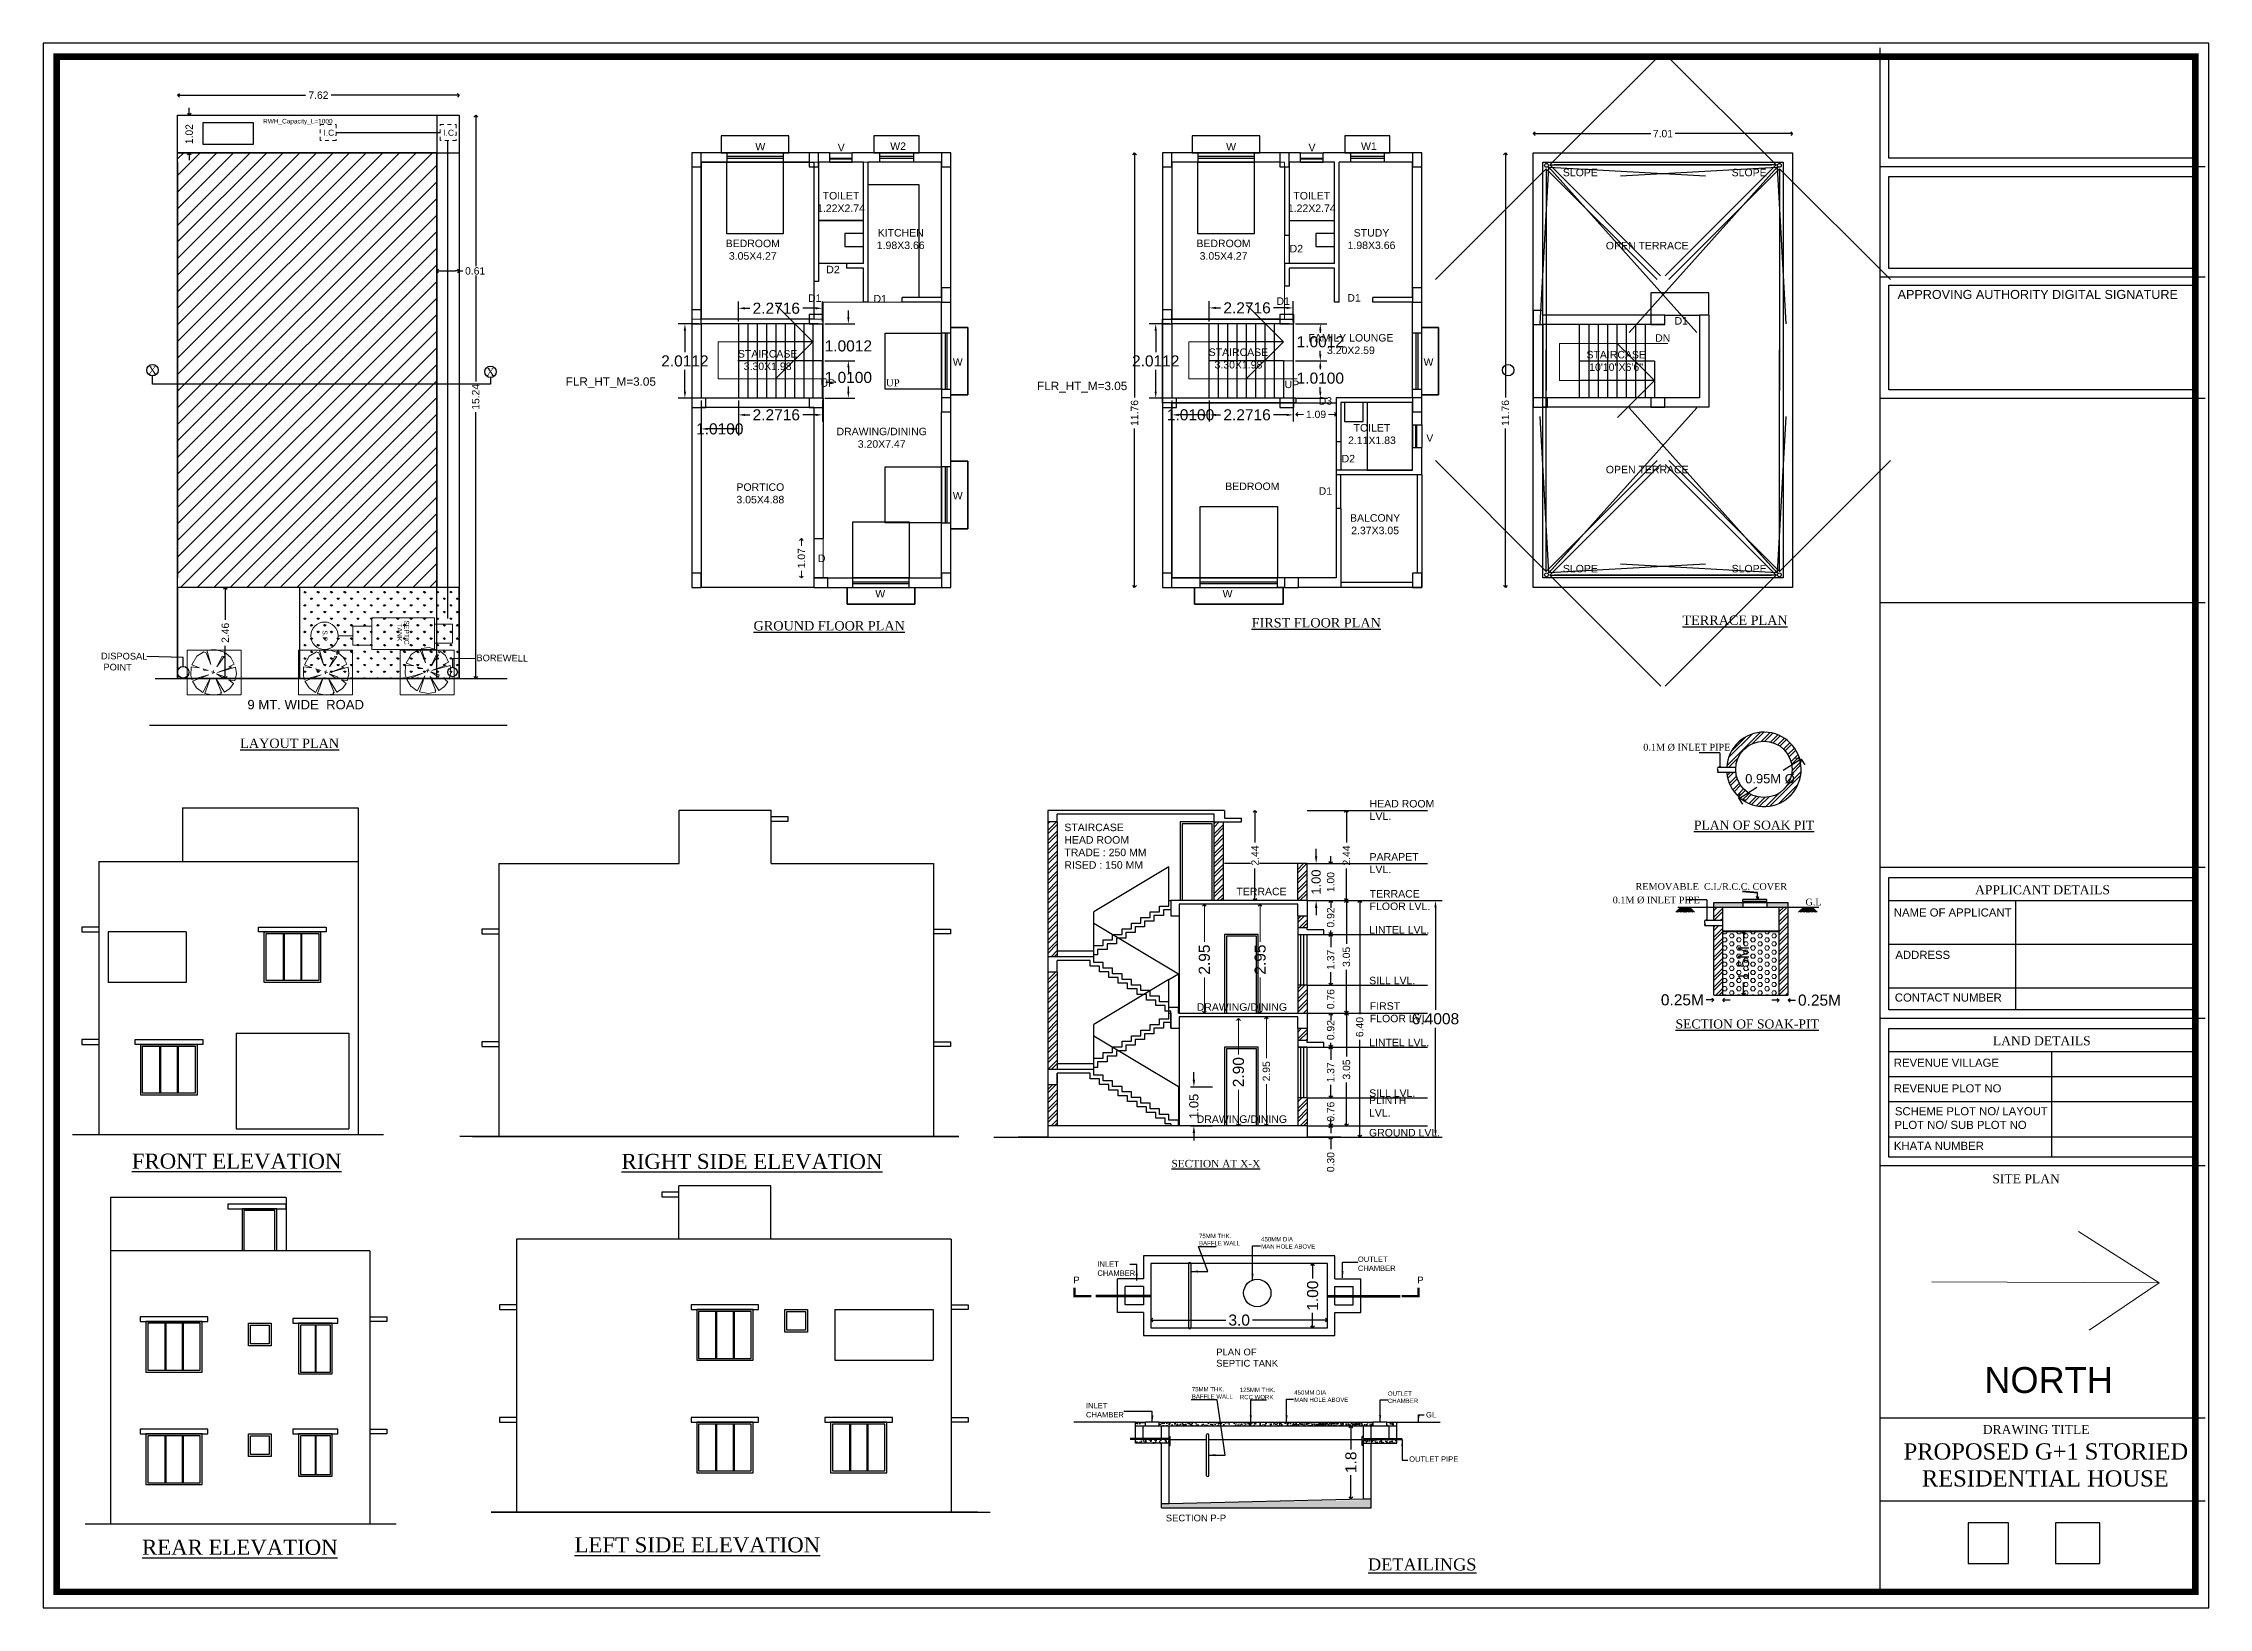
# Model space of a CAD drawing. Header units: metres. Extents: x -9628 to -9500, y 28652 to 28805.
# Drawn here: x -9625 to -9566.4, y 28762.8 to 28805.1 of the extents above; entities that cross this region are included whole.
import ezdxf

# ---------------------------------------------------------------- set-up
doc = ezdxf.new("R2010")
doc.units = ezdxf.units.M
doc.header["$PDMODE"] = 34
doc.header["$PDSIZE"] = -15
for name, pattern in [('CENTER2', [1.125, 0.75, -0.125, 0.125, -0.125]), ('CONTINULUS', [0]), ('DASHED', [0]), ('DASHED2', [0.375, 0.25, -0.125]), ('HIDDEN', [0.375, 0.25, -0.125])]:
    doc.linetypes.add(name, pattern=pattern)
for name, color, linetype, lineweight in [('BLK_1_COVERED_AREA', 140, 'Continuous', 30), ('BLK_1_FLR_0_BLT_UP_AREA', 11, 'DASHED', 9), ('BLK_1_FLR_0_EXIT_WIDTH_DOOR', 7, 'Continuous', 0), ('BLK_1_FLR_0_REGULAR_ROOM_1', 1, 'DASHED', 9), ('BLK_1_FLR_0_REGULAR_ROOM_2', 1, 'DASHED', 9), ('BLK_1_FLR_0_STAIR_1', 7, 'Continuous', 0), ('BLK_1_FLR_0_STAIR_1_FLIGHT_1', 7, 'Continuous', 0), ('BLK_1_FLR_0_STAIR_1_FLIGHT_2', 7, 'Continuous', 0), ('BLK_1_FLR_0_STAIR_1_LANDING_1', 7, 'Continuous', 0), ('BLK_1_FLR_0_UNITFA', 7, 'Continuous', 0), ('BLK_1_FLR_1_BLT_UP_AREA', 11, 'DASHED', 9), ('BLK_1_FLR_1_EXIT_WIDTH_DOOR', 7, 'Continuous', 0), ('BLK_1_FLR_1_REGULAR_ROOM_1', 1, 'DASHED', 9), ('BLK_1_FLR_1_REGULAR_ROOM_2', 1, 'DASHED', 9), ('BLK_1_FLR_1_ROOF_AREA', 7, 'Continuous', 0), ('BLK_1_FLR_1_STAIR_1_FLIGHT_1', 7, 'Continuous', 0), ('BLK_1_FLR_1_STAIR_1_FLIGHT_2', 7, 'Continuous', 0), ('BLK_1_FLR_1_STAIR_1_LANDING_1', 7, 'Continuous', 0), ('BLK_1_LVL_0_BLDG_FOOT_PRINT', 1, 'DASHED', 9), ('BUA TOTAL', 3, 'Continuous', 30), ('IC', 31, 'Continuous', 0), ('LS-Tree', 96, 'Continuous', 9), ('NORTH_DIRECTION', 7, 'Continuous', 0), ('PLAN', 7, 'Continuous', 40), ('PLANTATION_TREECOVER', 7, 'Continuous', 0), ('PLOT_BOUNDARY', 3, 'Continuous', 30)]:
    doc.layers.add(name, color=color, linetype=linetype, lineweight=lineweight)
for name, color, linetype, plot in [('BLK_1_FLR_0_BATH', 3, 'Continuous', False), ('BLK_1_FLR_0_ROOM_1_LIGHT_VENTILATION_1', 7, 'Continuous', False), ('BLK_1_FLR_0_ROOM_2_LIGHT_VENTILATION_1', 7, 'Continuous', False), ('BLK_1_FLR_0_WATER_CLOSET', 2, 'Continuous', False), ('BLK_1_FLR_1_ROOM_1_LIGHT_VENTILATION_1', 7, 'Continuous', False), ('BLK_1_FLR_1_ROOM_2_LIGHT_VENTILATION_1', 7, 'Continuous', False), ('BLK_1_FLR_1_STAIR_1', 7, 'Continuous', False), ('BLK_1_FLR_1_WATER_CLOSET', 2, 'Continuous', False), ('BLK_1_HT_OF_BLDG', 5, 'Continuous', False), ('BLK_1_LVL_0_FRONT_SETBACK', 2, 'Continuous', False), ('BLK_1_LVL_0_REAR_SETBACK', 11, 'Continuous', False), ('BLK_1_LVL_0_SIDE_SETBACK2', 102, 'Continuous', False), ('BLK_1_MUMTY_HT', 7, 'Continuous', False), ('RWH', 4, 'Continuous', False)]:
    doc.layers.add(name, color=color, linetype=linetype, plot=plot)
for name, color, linetype in [('BLK_1_FLR_0_CARPET_AREA', 25, 'Continuous'), ('BLK_1_FLR_0_CHAJJA', 7, 'Continuous'), ('BLK_1_FLR_1_CARPET_AREA', 25, 'Continuous'), ('BLK_1_FLR_1_CHAJJA', 7, 'Continuous'), ('BLK_1_PARAPET_HT', 3, 'Continuous'), ('SITE_PLAN', 7, 'Continuous')]:
    doc.layers.add(name, color=color, linetype=linetype)
doc.styles.add('12', font='times.ttf', dxfattribs={"height": 12})
doc.styles.add('9', font='times.ttf', dxfattribs={"height": 9})
doc.styles.add('Arial', font='arial.ttf', dxfattribs={"height": 0.2})
doc.styles.add('MtX_Arial', font='arial.ttf')
doc.styles.add('MtX_Times_New_Roman', font='times.ttf')
doc.styles.add('MtXpl_Georgia', font='georgiab.ttf')
doc.styles.add('PreDCRFont', font='arial.ttf', dxfattribs={"height": 0.25})
doc.styles.get("Standard").update_dxf_attribs({"font": 'arial.ttf', "height": 0.25})
doc.styles.add('STYLE1', font='arial.ttf', dxfattribs={"height": 0.3})
doc.styles.add('style2', font='arial.ttf', dxfattribs={"height": 0.3})
doc.styles.add('style3', font='arial.ttf', dxfattribs={"height": 12})
doc.dimstyles.new('Copy of Standard', dxfattribs={"dimtxt": 9, "dimasz": 2, "dimexe": 0.125, "dimexo": 0.125, "dimgap": 0, "dimtad": 0, "dimtoh": 1, "dimdec": 0, "dimlfac": -1, "dimzin": 0, "dimdsep": 46, "dimlunit": 4, "dimtxsty": 'Arial', "dimblk": 'OBLIQUE', "dimcen": 10, "dimse1": 1, "dimse2": 1, "dimclrd": 54, "dimclre": 252, "dimclrt": 256, "dimadec": 8, "dimazin": 0, "dimtfac": 1, "dimtdec": 0, "dimtofl": 0, "dimtmove": 1, "dimatfit": 3, "dimldrblk": 'OPEN90', "dimfxl": 1, "dimtolj": 1, "dimtzin": 0, "dimlwd": 0, "dimlwe": -1, "dimarcsym": 0})
doc.dimstyles.new('Copy of Standard2', dxfattribs={"dimtxt": 0.25, "dimasz": 0.2, "dimexe": 0.5, "dimexo": 0.3, "dimgap": 0.09, "dimtad": 0, "dimtoh": 1, "dimzin": 0, "dimdsep": 46, "dimtxsty": 'PreDCRFont', "dimcen": 0.025, "dimdle": 0.1, "dimadec": 0, "dimazin": 0, "dimtfac": 1, "dimtofl": 0, "dimtmove": 2, "dimatfit": 3, "dimfxl": 1, "dimtolj": 1, "dimtzin": 0, "dimarcsym": 0})
doc.dimstyles.new('INT DIM', dxfattribs={"dimtxt": 0.3, "dimasz": 0.1, "dimexe": 0.18, "dimexo": 0.0625, "dimgap": 0.09, "dimtad": 0, "dimzin": 0, "dimdsep": 46, "dimtxsty": 'style2', "dimblk": 'OPEN90', "dimcen": 0.09, "dimse1": 1, "dimse2": 1, "dimclrd": 250, "dimclrt": 256, "dimadec": 0, "dimazin": 0, "dimtfac": 1, "dimtofl": 0, "dimtmove": 0, "dimatfit": 3, "dimfxl": 1, "dimtolj": 1, "dimtzin": 0, "dimlwd": -1, "dimarcsym": 0})
doc.dimstyles.new('RAJESH', dxfattribs={"dimtxt": 10, "dimasz": 7, "dimexe": 0.18, "dimexo": 0.0625, "dimgap": 0.09, "dimtad": 0, "dimtih": 1, "dimtoh": 1, "dimdec": 1, "dimzin": 0, "dimdsep": 46, "dimlunit": 4, "dimtxsty": 'Standard', "dimblk": 'OPEN90', "dimcen": 0.09, "dimadec": 0, "dimazin": 0, "dimtfac": 1, "dimtdec": 1, "dimtofl": 0, "dimtmove": 0, "dimatfit": 3, "dimfxl": 1, "dimtolj": 1, "dimtzin": 0, "dimarcsym": 0})
doc.dimstyles.get("Standard").update_dxf_attribs({"dimtxt": 0.9, "dimasz": 0.18, "dimexe": 0.18, "dimexo": 0.0625, "dimgap": 0.09, "dimtad": 0, "dimtih": 1, "dimtoh": 1, "dimdec": 4, "dimzin": 0, "dimdsep": 46, "dimtxsty": 'STYLE1', "dimcen": 0.09, "dimadec": 0, "dimazin": 0, "dimtfac": 1, "dimtdec": 4, "dimtofl": 0, "dimtmove": 0, "dimatfit": 3, "dimfxl": 1, "dimtolj": 1, "dimtzin": 0, "dimarcsym": 0})
pattern_1 = [(45, (-13280.77444, 25722.39783), (-0.134703842, 0.134703842), []), (45, (-13280.68463, 25722.39783), (-0.134703842, 0.134703842), [])]
pattern_2 = [(50, (-10368.69741, 28700.4788), (0.196757633, -0.017214062), [0.020573877, -0.22631264]), (355, (-10368.69741, 28700.4788), (-0.03806204, 0.20634011), [0.0164591, -0.181050114]), (100.4514, (-10368.68101, 28700.47737), (0.15869574, 0.18912592), [0.017485104, -0.19233615]), (46.1842, (-10368.6974, 28700.53367), (0.29276381, -0.0454049), [0.03086081, -0.33946896]), (96.6356, (-10368.673, 28700.5299), (0.25639514, 0.26721841), [0.02622766, -0.28850418]), (351.1842, (-10368.6974, 28700.53367), (0.25639493, 0.26721861), [0.02468865, -0.27157517]), (21, (-10368.66998, 28700.51995), (0.16374256, -0.11044575), [0.020573877, -0.22631264]), (326, (-10368.66998, 28700.51995), (0.06674586, 0.198921967), [0.0164591, -0.181050114]), (71.4514, (-10368.65633, 28700.51075), (0.23048849, 0.088476035), [0.017485104, -0.19233615]), (37.5, (-10368.69741, 28700.47881), (0.0033356715, 0.091318894), [0, -0.178855567, 0, -0.183793297, 0, -0.18173591]), (7.5, (-10368.69741, 28700.47881), (0.072164803, 0.108194372), [0, -0.104789611, 0, -0.174740792, 0, -0.069265384]), (327.5, (-10368.758584, 28700.47881), (0.146437292, -0.006187215), [0, -0.068579589, 0, -0.213968316, 0, -0.283919496]), (317.5, (-10368.78602, 28700.47881), (0.15997867, 0.027460634), [0, -0.089153465, 0, -0.142096907, 0, -0.20162399])]
pattern_3 = [(50, (-10366.54843, 28700.4788), (0.196757633, -0.017214062), [0.020573877, -0.22631264]), (355, (-10366.54843, 28700.4788), (-0.03806204, 0.20634011), [0.0164591, -0.181050114]), (100.4514, (-10366.53204, 28700.47737), (0.15869574, 0.18912592), [0.017485104, -0.19233615]), (46.1842, (-10366.54843, 28700.53367), (0.29276381, -0.0454049), [0.03086081, -0.33946896]), (96.6356, (-10366.52404, 28700.5299), (0.25639514, 0.26721841), [0.02622766, -0.28850418]), (351.1842, (-10366.54843, 28700.53367), (0.25639493, 0.26721861), [0.02468865, -0.27157517]), (21, (-10366.521, 28700.51995), (0.16374256, -0.11044575), [0.020573877, -0.22631264]), (326, (-10366.521, 28700.51995), (0.06674586, 0.198921967), [0.0164591, -0.181050114]), (71.4514, (-10366.50736, 28700.51075), (0.23048849, 0.088476035), [0.017485104, -0.19233615]), (37.5, (-10366.54843, 28700.47881), (0.0033356715, 0.091318894), [0, -0.178855567, 0, -0.183793297, 0, -0.18173591]), (7.5, (-10366.54843, 28700.47881), (0.072164803, 0.108194372), [0, -0.104789611, 0, -0.174740792, 0, -0.069265384]), (327.5, (-10366.609606, 28700.47881), (0.146437292, -0.006187215), [0, -0.068579589, 0, -0.213968316, 0, -0.283919496]), (317.5, (-10366.63704, 28700.47881), (0.15997867, 0.027460634), [0, -0.089153465, 0, -0.142096907, 0, -0.20162399])]

msp = doc.modelspace()

# ---------------------------------------------------------------- texts
at = {"layer": 'BLK_1_FLR_0_STAIR_1', "insert": (-9608.45554, 28796.06545), "char_height": 0.226944, "width": 2.420734, "attachment_point": 3}
msp.add_mtext('FLR_HT_M=3.05', dxfattribs=at)
at = {"layer": 'BLK_1_FLR_1_STAIR_1', "insert": (-9595.70384, 28795.65463), "char_height": 0.226944, "width": 2.420734, "attachment_point": 9}
msp.add_mtext('FLR_HT_M=3.05', dxfattribs=at)
at = {"layer": 'NORTH_DIRECTION', "insert": (-9572.5169, 28769.27523), "char_height": 0.7, "attachment_point": 1}
msp.add_mtext_dynamic_manual_height_columns('NORTH', width=4.029729, gutter_width=3.5, heights=[0], dxfattribs=at)
at = {"layer": 'SITE_PLAN'}
for s, height, style, p in [('V', 0.2032, 'STYLE1', (-9603.53703, 28802.18468)), ('V', 0.2032, 'STYLE1', (-9590.8006, 28802.18468)), ('UP', 0.191978, 'MtXpl_Georgia', (-9602.23233, 28795.82117)), ('V', 0.2032, 'STYLE1', (-9587.61428, 28794.32371)), ('0.1M %%C INLET PIPE', 0.18225, '9', (-9581.74292, 28785.96366)), ('%%UPLAN OF SOAK PIT', 0.243, '12', (-9580.37248, 28783.82506)), ('0.1M %%C INLET PIPE', 0.18225, '9', (-9582.57027, 28781.82922)), ('REMOVABLE  C.I./R.C.C. COVER', 0.18225, '9', (-9581.95238, 28782.19478)), ('G.L', 0.18225, '9', (-9577.35586, 28781.77222)), ('%%USECTION OF SOAK-PIT', 0.243, '12', (-9580.87062, 28778.44221))]:
    msp.add_text(s, height=height, dxfattribs=dict(at, style=style)).set_placement(p)
at = {"layer": 'SITE_PLAN', "linetype": 'CONTINULUS', "ltscale": 0.05}
for s, height, style, p in [('APPROVING AUTHORITY DIGITAL SIGNATURE', 0.243624, 'MtX_Arial', (-9574.86278, 28798.18815)), ('APPLICANT DETAILS', 0.243624, 'MtX_Times_New_Roman', (-9572.76722, 28782.07317)), ('NAME OF APPLICANT', 0.219262, 'MtX_Arial', (-9574.9646, 28781.47199)), ('ADDRESS', 0.219262, 'MtX_Arial', (-9574.92313, 28780.32434)), ('CONTACT NUMBER', 0.219262, 'MtX_Arial', (-9574.93839, 28779.16944)), ('LAND DETAILS', 0.243624, 'MtX_Times_New_Roman', (-9572.28694, 28777.98645)), ('REVENUE VILLAGE', 0.219262, 'MtX_Arial', (-9574.96535, 28777.40486)), ('REVENUE PLOT NO', 0.219262, 'MtX_Arial', (-9574.96535, 28776.71111)), ('SCHEME PLOT NO/ LAYOUT ', 0.219262, 'MtX_Arial', (-9574.9369, 28776.0909)), ('KHATA NUMBER', 0.219262, 'MtX_Arial', (-9574.9637, 28775.15462)), ('PLOT NO/ SUB PLOT NO', 0.219262, 'MtX_Arial', (-9574.94677, 28775.72157)), ('SITE PLAN', 0.243624, 'MtX_Times_New_Roman', (-9572.30222, 28774.25064)), ('PROPOSED G+1 STORIED ', 0.438524, 'MtX_Times_New_Roman', (-9574.69996, 28766.77385)), ('DRAWING TITLE', 0.243624, 'MtX_Times_New_Roman', (-9572.56069, 28767.46406)), ('RESIDENTIAL HOUSE', 0.438524, 'MtX_Times_New_Roman', (-9574.20689, 28766.04298))]:
    msp.add_text(s, height=height, dxfattribs=dict(at, style=style)).set_placement(p)
at = {"layer": 'SITE_PLAN', "char_height": 0.2032, "attachment_point": 5}
for s, insert, style in [('W', (-9605.63132, 28802.30806), 'STYLE1'), ('W2', (-9601.90315, 28802.32231), 'STYLE1'), ('W', (-9592.89488, 28802.30806), 'STYLE1'), ('W1', (-9589.16672, 28802.32231), 'STYLE1'), ('TOILET\\P1.22X2.74', (-9603.44828, 28800.81262), 'Arial'), ('TOILET\\P1.22X2.74', (-9590.71184, 28800.81262), 'Arial'), ('KITCHEN\\P1.98X3.66', (-9601.83278, 28799.80808), 'Arial'), ('STUDY\\P1.98X3.66', (-9589.09635, 28799.80808), 'Arial'), ('BEDROOM\\P3.05X4.27', (-9605.83489, 28799.5204), 'Arial'), ('BEDROOM\\P3.05X4.27', (-9593.09846, 28799.5204), 'Arial'), ('D2', (-9591.13026, 28799.55003), 'STYLE1'), ('OPEN TERRACE', (-9581.63656, 28799.62919), 'Arial'), ('D2', (-9603.66496, 28798.98356), 'STYLE1'), ('D1', (-9604.15916, 28798.21009), 'STYLE1'), ('D1', (-9602.38727, 28798.19443), 'STYLE1'), ('D1', (-9591.48569, 28798.12864), 'STYLE1'), ('D1', (-9589.56806, 28798.21638), 'STYLE1'), ('D1', (-9580.71631, 28797.5942), 'STYLE1'), ('FAMILY LOUNGE\\P3.20X2.59', (-9589.65367, 28796.96632), 'Arial'), ('DN', (-9581.21738, 28797.1313), 'Arial'), ('STAIRCASE\\P3.30X1.98', (-9605.43296, 28796.53228), 'Arial'), ('W', (-9600.29045, 28796.48171), 'STYLE1'), ('STAIRCASE\\P3.30X1.98', (-9592.69652, 28796.57556), 'Arial'), ('W', (-9587.55402, 28796.48171), 'STYLE1'), ("STAIRCASE\\P10'10''X6'6''", (-9582.47626, 28796.50934), 'Arial'), ('UP', (-9603.80546, 28795.90932), 'Arial'), ('UP', (-9591.24964, 28795.87494), 'Arial'), ('DRAWING/DINING\\P3.20X7.47', (-9602.3473, 28794.42963), 'Arial'), ('TOILET\\P2.11X1.83', (-9589.08415, 28794.5301), 'Arial'), ('D2', (-9589.7234, 28793.86501), 'STYLE1'), ('OPEN TERRACE', (-9581.63656, 28793.56824), 'Arial'), ('PORTICO\\P3.05X4.88', (-9605.6305, 28792.92441), 'Arial'), ('W', (-9600.29045, 28792.86221), 'STYLE1'), ('BEDROOM', (-9592.32021, 28793.1156), 'Arial'), ('D1', (-9590.34379, 28792.98866), 'STYLE1'), ('BALCONY\\P2.37X3.05', (-9588.99841, 28792.08943), 'Arial'), ('D', (-9603.97133, 28791.1668), 'STYLE1'), ('W', (-9602.38635, 28790.21001), 'STYLE1'), ('W', (-9592.99146, 28790.21001), 'STYLE1')]:
    msp.add_mtext_dynamic_manual_height_columns(s, width=66.949853, gutter_width=1, heights=[0], dxfattribs=dict(at, insert=insert, style=style))
at = {"layer": 'SITE_PLAN', "ltscale": 0.9, "style": 'STYLE1'}
for s, insert, char_height, width, attachment_point in [('{\\H1.27x;SLOPE}   ', (-9583.91915, 28801.71222), 0.16, 2.528528, 1), ('{\\H1.27x;SLOPE}   ', (-9579.3527, 28801.71222), 0.16, 2.528528, 1), ('{\\H1.27x;SLOPE}   ', (-9583.91915, 28790.98938), 0.16, 2.528528, 1), ('{\\H1.27x;SLOPE}   ', (-9579.3527, 28790.98938), 0.16, 2.528528, 1), ('STAIRCASE\\PHEAD ROOM\\PTRADE : 250 MM\\PRISED : 150 MM', (-9597.40595, 28782.76328), 0.2032, 2.576788, 7), ('TERRACE', (-9592.74988, 28782.04446), 0.2032, 1.522884, 7), ('DRAWING/DINING', (-9593.82494, 28778.91721), 0.2032, 1.522884, 7), ('PLINTH LVL.', (-9589.16403, 28776.05722), 0.2032, 1.522884, 7), ('DRAWING/DINING', (-9593.82494, 28775.88344), 0.2032, 1.522884, 7), ('GROUND LVL.', (-9589.16403, 28775.51568), 0.2032, 2.428521, 7)]:
    msp.add_mtext(s, dxfattribs=dict(at, insert=insert, char_height=char_height, width=width, attachment_point=attachment_point))
at = {"layer": 'SITE_PLAN', "insert": (-9622.0764, 28796.25773), "char_height": 0.217103, "attachment_point": 5, "style": 'Arial'}
msp.add_mtext('{\\fTimes New Roman|b0|i0|c0|p18;\\C1;X}', dxfattribs=at)
at = {"layer": 'SITE_PLAN', "char_height": 0.254}
for s, insert, attachment_point in [('{\\fTimes New Roman|b0|i0|c0|p18;\\LGROUND FLOOR PLAN}', (-9605.81292, 28789.21128), 7), ('{\\fTimes New Roman|b0|i0|c0|p18;\\LFIRST FLOOR PLAN}', (-9588.84299, 28789.2927), 9), ('{\\fTimes New Roman|b0|i0|c0|p18;\\LTERRACE PLAN}', (-9577.83798, 28789.36142), 9), ('{\\fTimes New Roman|b0|i0|c0|p18;\\LLAYOUT PLAN}', (-9619.70218, 28786.02963), 7)]:
    msp.add_mtext_dynamic_manual_height_columns(s, width=382.957719, gutter_width=654.99074, heights=[37.45489], dxfattribs=dict(at, insert=insert, attachment_point=attachment_point))
at = {"layer": 'SITE_PLAN', "insert": (-9623.46888, 28788.615), "char_height": 0.18, "attachment_point": 1, "rotation": 359.523673}
msp.add_mtext_dynamic_manual_height_columns('{\\fArial TUR|b0|i0|c162|p34;DISPOSAL\\P}{\\fArial TUR|b0|i0|c162|p34; POINT }', width=1.603798, gutter_width=654.99074, heights=[0.68197], dxfattribs=at)
at = {"layer": 'SITE_PLAN'}
for s, insert, char_height, width, attachment_point in [('9 MT. WIDE  ROAD', (-9616.3533, 28787.07682, 3.91434), 0.254, 8.875681, 9), ('HEAD ROOM\\PLVL.', (-9589.1474, 28784.62693), 0.2032, 2.125168, 1), ('PARAPET LVL.', (-9589.1474, 28783.18853), 0.2032, 1.693276, 1), ('TERRACE FLOOR LVL.', (-9589.1474, 28782.18853), 0.2032, 1.693276, 1), ('LINTEL LVL.', (-9589.15771, 28781.21366), 0.2032, 1.903937, 1), ('SILL LVL.', (-9589.15771, 28779.84006), 0.2032, 1.903937, 1), ('FIRST\\PFLOOR LVL.', (-9589.14221, 28779.1516), 0.2032, 1.903937, 1), ('LINTEL LVL.', (-9589.15771, 28778.16207), 0.2032, 1.903937, 1), ('SILL LVL.', (-9589.15771, 28776.79207), 0.2032, 1.903937, 1), ('{\\fTimes New Roman|b0|i0|c0|p18;\\H0.8x;\\LSECTION AT X-X\\P\\H1.25x; }', (-9592.10476, 28774.28838), 0.254, 2.559366, 9), ('75MM THK. \\PBAFFLE WALL', (-9593.76198, 28772.88326), 0.117042, 3.338934, 1), ('450MM DIA \\PMAN HOLE ABOVE', (-9592.08245, 28772.7949), 0.117042, 3.338934, 1), ('INLET \\PCHAMBER', (-9596.51184, 28772.13588), 0.146303, 4.173668, 1), ('OUTLET \\PCHAMBER', (-9589.46478, 28772.26775), 0.146303, 4.173668, 1), ('{\\H1.25x;P}', (-9597.16139, 28771.72491), 0.146303, 4.173668, 1), ('{\\H1.25x;P}', (-9587.85647, 28771.72491), 0.146303, 4.173668, 1), ('{\\H1.25x;PLAN OF SEPTIC TANK}', (-9593.29702, 28769.77608), 0.146303, 1.938687, 1), ('75MM THK. \\PBAFFLE WALL', (-9593.95732, 28768.73349), 0.117042, 3.338934, 1), ('125MM THK. \\PRCC WORK', (-9592.65859, 28768.71738), 0.117042, 3.338934, 1), ('450MM DIA \\PMAN HOLE ABOVE', (-9591.18593, 28768.64589), 0.117042, 3.338934, 1), ('OUTLET \\PCHAMBER', (-9588.6525, 28768.61629), 0.117042, 3.338934, 1), ('INLET \\PCHAMBER', (-9596.81952, 28768.30359), 0.146303, 4.173668, 1), ('GL', (-9587.62093, 28768.0587), 0.146303, 4.173668, 1), ('OUTLET PIPE', (-9588.07753, 28766.85906), 0.146303, 4.173668, 1), ('{\\H1.25x;SECTION P-P}', (-9594.66132, 28765.28242), 0.146303, 4.173668, 1)]:
    msp.add_mtext(s, dxfattribs=dict(at, insert=insert, char_height=char_height, width=width, attachment_point=attachment_point))
at = {"layer": 'SITE_PLAN', "linetype": 'CONTINULUS', "ltscale": 0.05, "char_height": 0.408279, "width": 16.354301, "attachment_point": 1, "style": 'Arial'}
for s, insert in [('\\pi5.41516;{\\fTimes New Roman|b0|i0|c0|p18;\\LFRONT ELEVATION}', (-9628.04922, 28775.05539)), ('\\pi4.73754;{\\fTimes New Roman|b0|i0|c0|p18;\\LRIGHT SIDE ELEVATION}', (-9614.12222, 28775.04708)), ('\\pi5.59973;{\\fTimes New Roman|b0|i0|c0|p18;\\LREAR ELEVATION}', (-9627.95758, 28764.60249)), ('\\pi5.59973;{\\fTimes New Roman|b0|i0|c0|p18;\\LREAR ELEVATION}', (-9627.95758, 28764.60249)), ('\\pi4.93933;{\\fTimes New Roman|b0|i0|c0|p18;\\LLEFT SIDE ELEVATION}', (-9615.59691, 28764.66798)), ('{\\fTimes New Roman|b0|i0|c0|p18;\\H0.8x;\\LDETAILINGS}', (-9589.19052, 28764.09697))]:
    msp.add_mtext(s, dxfattribs=dict(at, insert=insert))

# ---------------------------------------------------------------- blocks, each defined once
blk = doc.blocks.new('_Open90')
at = {"layer": 'PLAN', "color": 0, "lineweight": -2}
for p, q in [((-0.5, 0.5), (0, 0)), ((0, 0), (-1, 0)), ((0, 0), (-0.5, -0.5))]:
    blk.add_line(p, q, dxfattribs=at)
blk = doc.blocks.new('*D5')
at = {"layer": 'Defpoints', "color": 0}
for p in [(-9577.710449, 28786.105469), (-9577.473422, 28785.73193), (-9579.396491, 28785.0356)]:
    blk.add_point(p, dxfattribs=at)
at = {"layer": 'SITE_PLAN', "color": 0, "linetype": 'Continuous', "lineweight": -2, "ltscale": 0.05}
for p, q in [((-9577.684511, 28785.597985), (-9577.962646, 28785.421496)), ((-9577.473422, 28785.73193), (-9577.376981, 28785.579946)), ((-9578.948375, 28784.796007), (-9578.67024, 28784.972496)), ((-9579.159464, 28784.662061), (-9579.063023, 28784.510077))]:
    blk.add_line(p, q, dxfattribs=at)
at = {"layer": 'SITE_PLAN', "color": 0, "lineweight": -2, "xscale": 0.25, "yscale": 0.25, "zscale": 0.25}
for p, rotation in [((-9577.473422, 28785.73193), 32.396953), ((-9579.159464, 28784.662061), 212.396953)]:
    blk.add_blockref('_Open90', p, dxfattribs=dict(at, rotation=rotation))
at = {"layer": 'SITE_PLAN', "color": 0, "linetype": 'CONTINULUS', "ltscale": 0.05, "insert": (-9578.316443, 28785.196996), "char_height": 0.25, "attachment_point": 5}
blk.add_mtext('\\A1;0.95M %%C', dxfattribs=at)
blk = doc.blocks.new('*D6')
at = {"layer": 'Defpoints', "color": 0}
for p in [(-9578.067334, 28779.356471), (-9577.823486, 28779.346175), (-9577.823486, 28779.206581)]:
    blk.add_point(p, dxfattribs=at)
at = {"layer": 'SITE_PLAN', "color": 250, "ltscale": 0.05}
for p, q in [((-9578.167334, 28779.206581), (-9578.267334, 28779.206581)), ((-9577.723486, 28779.206581), (-9577.623486, 28779.206581))]:
    blk.add_line(p, q, dxfattribs=at)
at = {"layer": 'SITE_PLAN', "color": 250, "xscale": 0.1, "yscale": 0.1, "zscale": 0.1}
blk.add_blockref('_Open90', (-9578.067334, 28779.206581), dxfattribs=at)
at = {"layer": 'SITE_PLAN', "color": 250, "xscale": 0.1, "yscale": 0.1, "zscale": 0.1, "rotation": 180}
blk.add_blockref('_Open90', (-9577.823486, 28779.206581), dxfattribs=at)
at = {"layer": 'SITE_PLAN', "linetype": 'CONTINULUS', "ltscale": 0.05, "insert": (-9576.976236, 28779.206581), "char_height": 0.3, "attachment_point": 5, "style": 'style2'}
blk.add_mtext('\\A1;0.25M', dxfattribs=at)
blk = doc.blocks.new('*D7')
at = {"layer": 'Defpoints', "color": 0}
for p in [(-9579.838637, 28779.346175), (-9579.838637, 28779.214517), (-9579.594789, 28779.346175)]:
    blk.add_point(p, dxfattribs=at)
at = {"layer": 'SITE_PLAN', "color": 250, "ltscale": 0.05}
for p, q in [((-9579.938637, 28779.214517), (-9580.038637, 28779.214517)), ((-9579.494789, 28779.214517), (-9579.394789, 28779.214517))]:
    blk.add_line(p, q, dxfattribs=at)
at = {"layer": 'SITE_PLAN', "color": 250, "xscale": 0.1, "yscale": 0.1, "zscale": 0.1}
blk.add_blockref('_Open90', (-9579.838637, 28779.214517), dxfattribs=at)
at = {"layer": 'SITE_PLAN', "color": 250, "xscale": 0.1, "yscale": 0.1, "zscale": 0.1, "rotation": 180}
blk.add_blockref('_Open90', (-9579.594789, 28779.214517), dxfattribs=at)
at = {"layer": 'SITE_PLAN', "linetype": 'CONTINULUS', "ltscale": 0.05, "insert": (-9580.685887, 28779.214517), "char_height": 0.3, "attachment_point": 5, "style": 'style2'}
blk.add_mtext('\\A1;0.25M', dxfattribs=at)
blk = doc.blocks.new('*D8')
at = {"layer": 'Defpoints', "color": 0}
for p in [(-9579.095628, 28781.063609), (-9579.095628, 28779.346175), (-9579.028392, 28779.346175)]:
    blk.add_point(p, dxfattribs=at)
at = {"layer": 'SITE_PLAN', "color": 250, "ltscale": 0.05}
for p, q in [((-9579.028392, 28780.963609), (-9579.028392, 28780.721642)), ((-9579.028392, 28779.446175), (-9579.028392, 28779.688142))]:
    blk.add_line(p, q, dxfattribs=at)
at = {"layer": 'SITE_PLAN', "color": 250, "xscale": 0.1, "yscale": 0.1, "zscale": 0.1}
for p, rotation in [((-9579.028392, 28781.063609), 90), ((-9579.028392, 28779.346175), 270)]:
    blk.add_blockref('_Open90', p, dxfattribs=dict(at, rotation=rotation))
at = {"layer": 'SITE_PLAN', "linetype": 'CONTINULUS', "ltscale": 0.05, "insert": (-9579.028392, 28780.204892), "char_height": 0.3, "attachment_point": 5, "rotation": 90, "style": 'style2'}
blk.add_mtext('\\A1;1.5M', dxfattribs=at)
blk = doc.blocks.new('*D9')
at = {"layer": 'BLK_1_LVL_0_FRONT_SETBACK', "color": 250}
for p, q in [((-9620.105264, 28790.281721), (-9620.105264, 28789.501213)), ((-9620.105264, 28788.017921), (-9620.105264, 28788.79843))]:
    blk.add_line(p, q, dxfattribs=at)
at = {"layer": 'Defpoints', "color": 0}
for p in [(-9620.43639, 28790.381721), (-9620.43639, 28787.917921), (-9620.105264, 28787.917921)]:
    blk.add_point(p, dxfattribs=at)
at = {"layer": 'BLK_1_LVL_0_FRONT_SETBACK', "color": 250, "xscale": 0.1, "yscale": 0.1, "zscale": 0.1}
for p, rotation in [((-9620.105264, 28790.381721), 90), ((-9620.105264, 28787.917921), 270)]:
    blk.add_blockref('_Open90', p, dxfattribs=dict(at, rotation=rotation))
at = {"layer": 'BLK_1_LVL_0_FRONT_SETBACK', "insert": (-9620.105264, 28789.149821), "char_height": 0.2, "attachment_point": 5, "rotation": 90, "style": 'Arial', "bg_fill": 3, "box_fill_scale": 1.1, "bg_fill_color": 9, "bg_fill_true_color": 13158600, "bg_fill_transparency": 0}
blk.add_mtext('\\A1;2.46', dxfattribs=at)
blk = doc.blocks.new('*D10')
at = {"layer": 'BUA TOTAL', "color": 250, "ltscale": 0.05}
for p, q in [((-9613.331485, 28803.057921), (-9613.331485, 28795.955548)), ((-9613.331485, 28788.017921), (-9613.331485, 28795.120295))]:
    blk.add_line(p, q, dxfattribs=at)
at = {"layer": 'Defpoints', "color": 0, "linetype": 'CONTINULUS', "ltscale": 0.05}
for p in [(-9613.776556, 28803.157921), (-9613.776556, 28787.917921), (-9613.331485, 28787.917921)]:
    blk.add_point(p, dxfattribs=at)
at = {"layer": 'BUA TOTAL', "color": 250, "linetype": 'CONTINULUS', "ltscale": 0.05, "xscale": 0.1, "yscale": 0.1, "zscale": 0.1}
for p, rotation in [((-9613.331485, 28803.157921), 90), ((-9613.331485, 28787.917921), 270)]:
    blk.add_blockref('_Open90', p, dxfattribs=dict(at, rotation=rotation))
at = {"layer": 'BUA TOTAL', "linetype": 'CONTINULUS', "ltscale": 0.05, "insert": (-9613.331485, 28795.537921), "char_height": 0.2, "attachment_point": 5, "rotation": 90, "style": 'Arial', "bg_fill": 3, "box_fill_scale": 1.1, "bg_fill_color": 9, "bg_fill_true_color": 13158600, "bg_fill_transparency": 0}
blk.add_mtext('\\A1;15.24', dxfattribs=at)
blk = doc.blocks.new('*D11')
at = {"layer": 'BUA TOTAL', "color": 250, "ltscale": 0.05}
for p, q in [((-9621.296556, 28803.702271), (-9617.934468, 28803.702271)), ((-9613.876556, 28803.702271), (-9617.238643, 28803.702271))]:
    blk.add_line(p, q, dxfattribs=at)
at = {"layer": 'Defpoints', "color": 0, "linetype": 'CONTINULUS', "ltscale": 0.05}
for p in [(-9621.396556, 28803.702271), (-9621.396556, 28803.157921), (-9613.776556, 28803.157921)]:
    blk.add_point(p, dxfattribs=at)
at = {"layer": 'BUA TOTAL', "color": 250, "linetype": 'CONTINULUS', "ltscale": 0.05, "xscale": 0.1, "yscale": 0.1, "zscale": 0.1, "rotation": 180}
blk.add_blockref('_Open90', (-9621.396556, 28803.702271), dxfattribs=at)
at = {"layer": 'BUA TOTAL', "color": 250, "linetype": 'CONTINULUS', "ltscale": 0.05, "xscale": 0.1, "yscale": 0.1, "zscale": 0.1}
blk.add_blockref('_Open90', (-9613.776556, 28803.702271), dxfattribs=at)
at = {"layer": 'BUA TOTAL', "linetype": 'CONTINULUS', "ltscale": 0.05, "insert": (-9617.586556, 28803.702271), "char_height": 0.2, "attachment_point": 5, "style": 'Arial', "bg_fill": 3, "box_fill_scale": 1.1, "bg_fill_color": 9, "bg_fill_true_color": 13158600, "bg_fill_transparency": 0}
blk.add_mtext('\\A1;7.62', dxfattribs=at)
blk = doc.blocks.new('CFGUHY')
at = {"layer": 'IC', "linetype": 'DASHED2', "ltscale": 2}
blk.add_lwpolyline([(53916.343207, -2420.866108), (53956.091239, -2420.866108), (53956.091239, -2460.61414), (53916.343207, -2460.61414)], close=True, dxfattribs=at)
at = {"ltscale": 5, "insert": (53924.141388, -2433.87323), "char_height": 15, "width": 31.256971, "attachment_point": 1, "style": 'PreDCRFont'}
blk.add_mtext('I.C.', dxfattribs=at)
blk = doc.blocks.new('A$C4CE71B6A')
at = {"layer": 'IC', "linetype": 'HIDDEN', "ltscale": 25}
blk.add_line((0.73654, 1.847193), (0.73654, 1.383638), dxfattribs=at)
for points in [[(0.973401, 4.430922), (0.973401, 4.991524), (0.369893, 4.991524), (0.369893, 4.430922)], [(1.038294, 2.4495), (1.038294, 1.847193), (0.434786, 1.847193), (0.434786, 2.4495)]]:
    blk.add_lwpolyline(points, dxfattribs=at)
at = {"layer": 'IC', "linetype": 'Continuous', "ltscale": 25}
blk.add_lwpolyline([(1.168081, 4.430922), (1.168081, 2.4495), (0.175213, 2.4495), (0.175213, 4.430922)], close=True, dxfattribs=at)
blk.add_circle((0.73654, 0.950399), 0.433239, dxfattribs=at)
at = {"layer": 'IC', "style": 'style3'}
for s, p in [('SEPTIC ', (0.251561, 3.473785)), ('TANK', (0.348844, 3.249749)), ('S.P', (0.565668, 0.890533))]:
    blk.add_text(s, height=0.1524, dxfattribs=at).set_placement(p)
blk = doc.blocks.new('_Oblique')
at = {"color": 0, "linetype": 'ByBlock', "lineweight": -2}
blk.add_line((-0.5, -0.5), (0.5, 0.5), dxfattribs=at)
blk = doc.blocks.new('*D12')
at = {"layer": 'Defpoints', "color": 0}
for p in [(-9595.506783, 28802.141921), (-9594.750538, 28802.141921), (-9594.750538, 28790.381721)]:
    blk.add_point(p, dxfattribs=at)
at = {"layer": 'SITE_PLAN', "color": 250, "ltscale": 0.05}
for p, q in [((-9595.506783, 28802.041921), (-9595.506783, 28795.520417)), ((-9595.506783, 28790.481721), (-9595.506783, 28794.685017))]:
    blk.add_line(p, q, dxfattribs=at)
at = {"layer": 'SITE_PLAN', "color": 250, "xscale": 0.1, "yscale": 0.1, "zscale": 0.1}
for p, rotation in [((-9595.506783, 28802.141921), 90), ((-9595.506783, 28790.381721), 270)]:
    blk.add_blockref('_Open90', p, dxfattribs=dict(at, rotation=rotation))
at = {"layer": 'SITE_PLAN', "linetype": 'CONTINULUS', "ltscale": 0.05, "insert": (-9595.506783, 28795.102717), "char_height": 0.2, "attachment_point": 5, "rotation": 90, "style": 'Arial'}
blk.add_mtext('\\A1;11.76', dxfattribs=at)
blk = doc.blocks.new('*D13')
at = {"layer": 'Defpoints', "color": 0}
for p in [(-9584.718279, 28802.661736), (-9584.718279, 28802.141921), (-9577.704985, 28802.141921)]:
    blk.add_point(p, dxfattribs=at)
at = {"layer": 'SITE_PLAN', "color": 250, "ltscale": 0.05}
for p, q in [((-9584.618279, 28802.661736), (-9581.541032, 28802.661736)), ((-9577.804985, 28802.661736), (-9580.882232, 28802.661736))]:
    blk.add_line(p, q, dxfattribs=at)
at = {"layer": 'SITE_PLAN', "color": 250, "xscale": 0.1, "yscale": 0.1, "zscale": 0.1, "rotation": 180}
blk.add_blockref('_Open90', (-9584.718279, 28802.661736), dxfattribs=at)
at = {"layer": 'SITE_PLAN', "color": 250, "xscale": 0.1, "yscale": 0.1, "zscale": 0.1}
blk.add_blockref('_Open90', (-9577.704985, 28802.661736), dxfattribs=at)
at = {"layer": 'SITE_PLAN', "linetype": 'CONTINULUS', "ltscale": 0.05, "insert": (-9581.211632, 28802.661736), "char_height": 0.2, "attachment_point": 5, "style": 'Arial'}
blk.add_mtext('\\A1;7.01', dxfattribs=at)
blk = doc.blocks.new('*D14')
at = {"layer": 'Defpoints', "color": 0}
for p in [(-9585.474525, 28802.141921), (-9584.718279, 28802.141921), (-9584.718279, 28790.381721)]:
    blk.add_point(p, dxfattribs=at)
at = {"layer": 'SITE_PLAN', "color": 250, "ltscale": 0.05}
for p, q in [((-9585.474525, 28802.041921), (-9585.474525, 28795.520417)), ((-9585.474525, 28790.481721), (-9585.474525, 28794.685017))]:
    blk.add_line(p, q, dxfattribs=at)
at = {"layer": 'SITE_PLAN', "color": 250, "xscale": 0.1, "yscale": 0.1, "zscale": 0.1}
for p, rotation in [((-9585.474525, 28802.141921), 90), ((-9585.474525, 28790.381721), 270)]:
    blk.add_blockref('_Open90', p, dxfattribs=dict(at, rotation=rotation))
at = {"layer": 'SITE_PLAN', "linetype": 'CONTINULUS', "ltscale": 0.05, "insert": (-9585.474525, 28795.102717), "char_height": 0.2, "attachment_point": 5, "rotation": 90, "style": 'Arial'}
blk.add_mtext('\\A1;11.76', dxfattribs=at)
blk = doc.blocks.new('P8')
at = {"layer": 'LS-Tree', "color": 8}
for p, q in [((-0.113493, 0.75904), (-0.364923, 0.675195)), ((0.221748, 0.731091), (-0.113493, 0.75904)), ((0.237462, 0.659474), (0.221748, 0.731091)), ((-0.487147, 0.048108), (-0.764768, 0.016666)), ((-0.764768, 0.016666), (-0.712386, -0.271549)), ((-0.656513, 0.404447), (-0.756038, 0.08479)), ((-0.756038, 0.08479), (-0.487147, 0.048108)), ((-0.453972, 0.603578), (-0.656513, 0.404447)), ((-0.373654, 0.587857), (-0.453972, 0.603578)), ((-0.129207, 0.233265), (-0.373654, 0.587857)), ((-0.364923, 0.675195), (-0.129207, 0.233265)), ((-0.174605, 0.023653), (-0.354447, 0.034134)), ((-0.354447, 0.034134), (-0.321272, 0.000945)), ((-0.321272, 0.000945), (-0.174605, 0.023653)), ((0.055095, 0), (-0.055095, 0)), ((0, -0.055095), (0, 0.055095)), ((0.08381, 0.200076), (0.246192, 0.591351)), ((0.178097, 0.587857), (0.08381, 0.200076)), ((0.696672, 0.320603), (0.137938, 0.021906)), ((0.137938, 0.021906), (0.569211, 0.299641)), ((0.246192, 0.591351), (0.178097, 0.587857)), ((0.281113, 0.711877), (0.237462, 0.659474)), ((0.473178, 0.610565), (0.281113, 0.711877)), ((0.471432, 0.290908), (0.628576, 0.418421)), ((0.569211, 0.299641), (0.471432, 0.290908)), ((0.628576, 0.418421), (0.473178, 0.610565)), ((0.771752, 0.110991), (0.696672, 0.320603)), ((0.764768, -0.128315), (0.771752, 0.110991)), ((-0.712386, -0.271549), (-0.653021, -0.395569)), ((-0.653021, -0.395569), (-0.127461, -0.121328)), ((-0.127461, -0.121328), (-0.6181, -0.447972)), ((-0.6181, -0.447972), (-0.436511, -0.631382)), ((-0.436511, -0.631382), (-0.193811, -0.739681)), ((-0.193811, -0.739681), (-0.048318, -0.200878)), ((-0.048318, -0.200878), (-0.118731, -0.762389)), ((0.412067, -0.067178), (0.116985, -0.02875)), ((0.116985, -0.02875), (0.403336, -0.138796)), ((0.127461, -0.184211), (0.508099, -0.578979)), ((0.417305, -0.606928), (0.127461, -0.184211)), ((0.181589, -0.748415), (0.413813, -0.652343)), ((0.389368, -0.606928), (0.417305, -0.606928)), ((0.413813, -0.652343), (0.389368, -0.606928)), ((0.403336, -0.138796), (0.412067, -0.067178)), ((0.508099, -0.578979), (0.661751, -0.41129)), ((0.569211, -0.140542), (0.764768, -0.128315)), ((0.745561, -0.224387), (0.569211, -0.140542)), ((0.661751, -0.41129), (0.745561, -0.224387)), ((-0.118731, -0.762389), (0.181589, -0.748415))]:
    blk.add_line(p, q, dxfattribs=at)
blk = doc.blocks.new('*D17')
at = {"layer": 'Defpoints', "color": 0}
for p in [(-9590.839042, 28775.807757), (-9590.839042, 28775.502958), (-9590.200746, 28775.807757)]:
    blk.add_point(p, dxfattribs=at)
at = {"layer": 'SITE_PLAN', "color": 250, "ltscale": 0.05}
for p, q in [((-9590.200746, 28775.907757), (-9590.200746, 28776.007757)), ((-9590.200746, 28775.502958), (-9590.200746, 28775.172938)), ((-9590.200746, 28775.402958), (-9590.200746, 28775.302958))]:
    blk.add_line(p, q, dxfattribs=at)
at = {"layer": 'SITE_PLAN', "color": 250, "xscale": 0.1, "yscale": 0.1, "zscale": 0.1}
for p, rotation in [((-9590.200746, 28775.807757), 270), ((-9590.200746, 28775.502958), 90)]:
    blk.add_blockref('_Open90', p, dxfattribs=dict(at, rotation=rotation))
at = {"layer": 'SITE_PLAN', "linetype": 'CONTINULUS', "ltscale": 0.05, "insert": (-9590.200746, 28774.823838), "char_height": 0.2, "attachment_point": 5, "rotation": 90, "style": 'Arial'}
blk.add_mtext('\\A1;0.30', dxfattribs=at)
blk = doc.blocks.new('*D18')
at = {"layer": 'Defpoints', "color": 0}
for p in [(-9590.839042, 28776.567756), (-9590.200746, 28776.567756), (-9590.839042, 28775.807757)]:
    blk.add_point(p, dxfattribs=at)
at = {"layer": 'SITE_PLAN', "color": 250, "ltscale": 0.05}
for p, q in [((-9590.200746, 28776.667756), (-9590.200746, 28776.767756)), ((-9590.200746, 28775.707757), (-9590.200746, 28775.607757))]:
    blk.add_line(p, q, dxfattribs=at)
at = {"layer": 'SITE_PLAN', "color": 250, "xscale": 0.1, "yscale": 0.1, "zscale": 0.1}
for p, rotation in [((-9590.200746, 28776.567756), 270), ((-9590.200746, 28775.807757), 90)]:
    blk.add_blockref('_Open90', p, dxfattribs=dict(at, rotation=rotation))
at = {"layer": 'SITE_PLAN', "linetype": 'CONTINULUS', "ltscale": 0.05, "insert": (-9590.200746, 28776.187757), "char_height": 0.2, "attachment_point": 5, "rotation": 90, "style": 'Arial'}
blk.add_mtext('\\A1;0.76', dxfattribs=at)
blk = doc.blocks.new('*D19')
at = {"layer": 'Defpoints', "color": 0}
for p in [(-9590.839042, 28777.937753), (-9590.200746, 28777.937753), (-9590.839042, 28776.567756)]:
    blk.add_point(p, dxfattribs=at)
at = {"layer": 'SITE_PLAN', "color": 250, "ltscale": 0.05}
for p, q in [((-9590.200746, 28777.837753), (-9590.200746, 28777.592755)), ((-9590.200746, 28776.667756), (-9590.200746, 28776.912755))]:
    blk.add_line(p, q, dxfattribs=at)
at = {"layer": 'SITE_PLAN', "color": 250, "xscale": 0.1, "yscale": 0.1, "zscale": 0.1}
for p, rotation in [((-9590.200746, 28777.937753), 90), ((-9590.200746, 28776.567756), 270)]:
    blk.add_blockref('_Open90', p, dxfattribs=dict(at, rotation=rotation))
at = {"layer": 'SITE_PLAN', "linetype": 'CONTINULUS', "ltscale": 0.05, "insert": (-9590.200746, 28777.252754), "char_height": 0.2, "attachment_point": 5, "rotation": 90, "style": 'Arial'}
blk.add_mtext('\\A1;1.37', dxfattribs=at)
blk = doc.blocks.new('*D20')
at = {"layer": 'Defpoints', "color": 0}
for p in [(-9590.839042, 28778.855751), (-9590.200746, 28778.855751), (-9590.839042, 28777.937753)]:
    blk.add_point(p, dxfattribs=at)
at = {"layer": 'SITE_PLAN', "color": 250, "ltscale": 0.05}
for p, q in [((-9590.200746, 28778.755751), (-9590.200746, 28778.745152)), ((-9590.200746, 28778.037753), (-9590.200746, 28778.048352))]:
    blk.add_line(p, q, dxfattribs=at)
at = {"layer": 'SITE_PLAN', "color": 250, "xscale": 0.1, "yscale": 0.1, "zscale": 0.1}
for p, rotation in [((-9590.200746, 28778.855751), 90), ((-9590.200746, 28777.937753), 270)]:
    blk.add_blockref('_Open90', p, dxfattribs=dict(at, rotation=rotation))
at = {"layer": 'SITE_PLAN', "linetype": 'CONTINULUS', "ltscale": 0.05, "insert": (-9590.200746, 28778.396752), "char_height": 0.2, "attachment_point": 5, "rotation": 90, "style": 'Arial'}
blk.add_mtext('\\A1;0.92', dxfattribs=at)
blk = doc.blocks.new('*D21')
at = {"layer": 'Defpoints', "color": 0}
for p in [(-9590.839042, 28779.615749), (-9590.200746, 28779.615749), (-9590.839042, 28778.855751)]:
    blk.add_point(p, dxfattribs=at)
at = {"layer": 'SITE_PLAN', "color": 250, "ltscale": 0.05}
for p, q in [((-9590.200746, 28779.715749), (-9590.200746, 28779.815749)), ((-9590.200746, 28778.755751), (-9590.200746, 28778.655751))]:
    blk.add_line(p, q, dxfattribs=at)
at = {"layer": 'SITE_PLAN', "color": 250, "xscale": 0.1, "yscale": 0.1, "zscale": 0.1}
for p, rotation in [((-9590.200746, 28779.615749), 270), ((-9590.200746, 28778.855751), 90)]:
    blk.add_blockref('_Open90', p, dxfattribs=dict(at, rotation=rotation))
at = {"layer": 'SITE_PLAN', "linetype": 'CONTINULUS', "ltscale": 0.05, "insert": (-9590.200746, 28779.23575), "char_height": 0.2, "attachment_point": 5, "rotation": 90, "style": 'Arial'}
blk.add_mtext('\\A1;0.76', dxfattribs=at)
blk = doc.blocks.new('*D22')
at = {"layer": 'Defpoints', "color": 0}
for p in [(-9590.839042, 28780.98602), (-9590.200746, 28780.98602), (-9590.839042, 28779.615749)]:
    blk.add_point(p, dxfattribs=at)
at = {"layer": 'SITE_PLAN', "color": 250, "ltscale": 0.05}
for p, q in [((-9590.200746, 28780.88602), (-9590.200746, 28780.640885)), ((-9590.200746, 28779.715749), (-9590.200746, 28779.960885))]:
    blk.add_line(p, q, dxfattribs=at)
at = {"layer": 'SITE_PLAN', "color": 250, "xscale": 0.1, "yscale": 0.1, "zscale": 0.1}
for p, rotation in [((-9590.200746, 28780.98602), 90), ((-9590.200746, 28779.615749), 270)]:
    blk.add_blockref('_Open90', p, dxfattribs=dict(at, rotation=rotation))
at = {"layer": 'SITE_PLAN', "linetype": 'CONTINULUS', "ltscale": 0.05, "insert": (-9590.200746, 28780.300885), "char_height": 0.2, "attachment_point": 5, "rotation": 90, "style": 'Arial'}
blk.add_mtext('\\A1;1.37', dxfattribs=at)
blk = doc.blocks.new('*D23')
at = {"layer": 'Defpoints', "color": 0}
for p in [(-9590.839042, 28781.903745), (-9590.200746, 28781.903745), (-9590.839042, 28780.98602)]:
    blk.add_point(p, dxfattribs=at)
at = {"layer": 'SITE_PLAN', "color": 250, "ltscale": 0.05}
for p, q in [((-9590.200746, 28781.803745), (-9590.200746, 28781.793283)), ((-9590.200746, 28781.08602), (-9590.200746, 28781.096483))]:
    blk.add_line(p, q, dxfattribs=at)
at = {"layer": 'SITE_PLAN', "color": 250, "xscale": 0.1, "yscale": 0.1, "zscale": 0.1}
for p, rotation in [((-9590.200746, 28781.903745), 90), ((-9590.200746, 28780.98602), 270)]:
    blk.add_blockref('_Open90', p, dxfattribs=dict(at, rotation=rotation))
at = {"layer": 'SITE_PLAN', "linetype": 'CONTINULUS', "ltscale": 0.05, "insert": (-9590.200746, 28781.444883), "char_height": 0.2, "attachment_point": 5, "rotation": 90, "style": 'Arial'}
blk.add_mtext('\\A1;0.92', dxfattribs=at)
blk = doc.blocks.new('*D24')
at = {"layer": 'Defpoints', "color": 0}
for p in [(-9590.839042, 28782.903743), (-9590.200746, 28782.903743), (-9590.839042, 28781.903745)]:
    blk.add_point(p, dxfattribs=at)
at = {"layer": 'SITE_PLAN', "color": 250, "ltscale": 0.05}
for p, q in [((-9590.200746, 28783.003743), (-9590.200746, 28783.103743)), ((-9590.200746, 28781.803745), (-9590.200746, 28781.703745))]:
    blk.add_line(p, q, dxfattribs=at)
at = {"layer": 'SITE_PLAN', "color": 250, "xscale": 0.1, "yscale": 0.1, "zscale": 0.1}
for p, rotation in [((-9590.200746, 28782.903743), 270), ((-9590.200746, 28781.903745), 90)]:
    blk.add_blockref('_Open90', p, dxfattribs=dict(at, rotation=rotation))
at = {"layer": 'SITE_PLAN', "linetype": 'CONTINULUS', "ltscale": 0.05, "insert": (-9590.200746, 28782.403744), "char_height": 0.2, "attachment_point": 5, "rotation": 90, "style": 'Arial'}
blk.add_mtext('\\A1;1.00', dxfattribs=at)
blk = doc.blocks.new('*D15')
at = {"layer": 'Defpoints', "color": 0}
for p in [(-9589.997341, 28778.855751), (-9589.772113, 28778.855751), (-9589.982876, 28775.807757)]:
    blk.add_point(p, dxfattribs=at)
at = {"layer": 'SITE_PLAN', "color": 250, "ltscale": 0.05}
for p, q in [((-9589.772113, 28778.755751), (-9589.772113, 28777.681854)), ((-9589.772113, 28775.907757), (-9589.772113, 28776.981654))]:
    blk.add_line(p, q, dxfattribs=at)
at = {"layer": 'SITE_PLAN', "color": 250, "xscale": 0.1, "yscale": 0.1, "zscale": 0.1}
for p, rotation in [((-9589.772113, 28778.855751), 90), ((-9589.772113, 28775.807757), 270)]:
    blk.add_blockref('_Open90', p, dxfattribs=dict(at, rotation=rotation))
at = {"layer": 'SITE_PLAN', "linetype": 'CONTINULUS', "ltscale": 0.05, "insert": (-9589.772113, 28777.331754), "char_height": 0.2, "attachment_point": 5, "rotation": 90, "style": 'Arial'}
blk.add_mtext('\\A1;3.05', dxfattribs=at)
blk = doc.blocks.new('*D25')
at = {"layer": 'Defpoints', "color": 0}
for p in [(-9590.162785, 28781.903745), (-9589.774782, 28781.903745), (-9589.997341, 28778.855751)]:
    blk.add_point(p, dxfattribs=at)
at = {"layer": 'SITE_PLAN', "color": 250, "ltscale": 0.05}
for p, q in [((-9589.774782, 28781.803745), (-9589.774782, 28780.729848)), ((-9589.774782, 28778.955751), (-9589.774782, 28780.029648))]:
    blk.add_line(p, q, dxfattribs=at)
at = {"layer": 'SITE_PLAN', "color": 250, "xscale": 0.1, "yscale": 0.1, "zscale": 0.1}
for p, rotation in [((-9589.774782, 28781.903745), 90), ((-9589.774782, 28778.855751), 270)]:
    blk.add_blockref('_Open90', p, dxfattribs=dict(at, rotation=rotation))
at = {"layer": 'SITE_PLAN', "linetype": 'CONTINULUS', "ltscale": 0.05, "insert": (-9589.774782, 28780.379748), "char_height": 0.2, "attachment_point": 5, "rotation": 90, "style": 'Arial'}
blk.add_mtext('\\A1;3.05', dxfattribs=at)
blk = doc.blocks.new('*D26')
at = {"layer": 'Defpoints', "color": 0}
for p in [(-9590.298104, 28784.34214), (-9589.774782, 28784.34214), (-9590.162785, 28781.903745)]:
    blk.add_point(p, dxfattribs=at)
at = {"layer": 'SITE_PLAN', "color": 250, "ltscale": 0.05}
for p, q in [((-9589.774782, 28784.24214), (-9589.774782, 28783.473743)), ((-9589.774782, 28782.003745), (-9589.774782, 28782.772143))]:
    blk.add_line(p, q, dxfattribs=at)
at = {"layer": 'SITE_PLAN', "color": 250, "xscale": 0.1, "yscale": 0.1, "zscale": 0.1}
for p, rotation in [((-9589.774782, 28784.34214), 90), ((-9589.774782, 28781.903745), 270)]:
    blk.add_blockref('_Open90', p, dxfattribs=dict(at, rotation=rotation))
at = {"layer": 'SITE_PLAN', "linetype": 'CONTINULUS', "ltscale": 0.05, "insert": (-9589.774782, 28783.122943), "char_height": 0.2, "attachment_point": 5, "rotation": 90, "style": 'Arial'}
blk.add_mtext('\\A1;2.44', dxfattribs=at)
blk = doc.blocks.new('*D16')
at = {"layer": 'Defpoints', "color": 0}
for p in [(-9589.541409, 28781.903745), (-9589.415631, 28781.903745), (-9589.700133, 28775.502958)]:
    blk.add_point(p, dxfattribs=at)
at = {"layer": 'SITE_PLAN', "color": 250, "ltscale": 0.05}
for p, q in [((-9589.415631, 28781.803745), (-9589.415631, 28778.829497)), ((-9589.415631, 28775.602958), (-9589.415631, 28778.130097))]:
    blk.add_line(p, q, dxfattribs=at)
at = {"layer": 'SITE_PLAN', "color": 250, "xscale": 0.1, "yscale": 0.1, "zscale": 0.1}
for p, rotation in [((-9589.415631, 28781.903745), 90), ((-9589.415631, 28775.502958), 270)]:
    blk.add_blockref('_Open90', p, dxfattribs=dict(at, rotation=rotation))
at = {"layer": 'SITE_PLAN', "linetype": 'CONTINULUS', "ltscale": 0.05, "insert": (-9589.415631, 28778.479797), "char_height": 0.2, "attachment_point": 5, "rotation": 90, "style": 'Arial'}
blk.add_mtext('\\A1;6.40', dxfattribs=at)
blk = doc.blocks.new('*D27')
at = {"layer": 'Defpoints', "color": 0}
for p in [(-9590.688077, 28772.079049), (-9590.688077, 28772.079049), (-9590.688077, 28770.339365)]:
    blk.add_point(p, dxfattribs=at)
at = {"layer": 'SITE_PLAN', "color": 250, "ltscale": 5}
for p, q in [((-9590.688077, 28771.979049), (-9590.688077, 28771.673757)), ((-9590.688077, 28770.439365), (-9590.688077, 28770.744657))]:
    blk.add_line(p, q, dxfattribs=at)
at = {"layer": 'SITE_PLAN', "color": 250, "xscale": 0.1, "yscale": 0.1, "zscale": 0.1}
for p, rotation in [((-9590.688077, 28772.079049), 90), ((-9590.688077, 28770.339365), 270)]:
    blk.add_blockref('_Open90', p, dxfattribs=dict(at, rotation=rotation))
at = {"layer": 'SITE_PLAN', "linetype": 'CONTINULUS', "ltscale": 0.05, "insert": (-9590.688077, 28771.209207), "char_height": 0.3, "attachment_point": 5, "rotation": 90, "style": 'style2'}
blk.add_mtext('\\A1;1.00', dxfattribs=at)
blk = doc.blocks.new('*D28')
at = {"layer": 'Defpoints', "color": 0}
for p in [(-9595.061765, 28770.339365), (-9590.29015, 28770.54714), (-9590.29015, 28770.339365)]:
    blk.add_point(p, dxfattribs=at)
at = {"layer": 'SITE_PLAN', "color": 250, "ltscale": 5}
for p, q in [((-9594.961765, 28770.54714), (-9593.038057, 28770.54714)), ((-9590.39015, 28770.54714), (-9592.313857, 28770.54714))]:
    blk.add_line(p, q, dxfattribs=at)
at = {"layer": 'SITE_PLAN', "color": 250, "xscale": 0.1, "yscale": 0.1, "zscale": 0.1, "rotation": 180}
blk.add_blockref('_Open90', (-9595.061765, 28770.54714), dxfattribs=at)
at = {"layer": 'SITE_PLAN', "color": 250, "xscale": 0.1, "yscale": 0.1, "zscale": 0.1}
blk.add_blockref('_Open90', (-9590.29015, 28770.54714), dxfattribs=at)
at = {"layer": 'SITE_PLAN', "linetype": 'CONTINULUS', "ltscale": 0.05, "insert": (-9592.675957, 28770.54714), "char_height": 0.3, "attachment_point": 5, "style": 'style2'}
blk.add_mtext('\\A1;3.0', dxfattribs=at)
blk = doc.blocks.new('*D29')
at = {"layer": 'Defpoints', "color": 0}
for p in [(-9589.315445, 28767.685784), (-9589.652443, 28765.710692), (-9589.315445, 28765.710692)]:
    blk.add_point(p, dxfattribs=at)
at = {"layer": 'SITE_PLAN', "color": 250, "ltscale": 5}
for p, q in [((-9589.652443, 28767.585784), (-9589.652443, 28767.047288)), ((-9589.652443, 28765.810692), (-9589.652443, 28766.349188))]:
    blk.add_line(p, q, dxfattribs=at)
at = {"layer": 'SITE_PLAN', "color": 250, "xscale": 0.1, "yscale": 0.1, "zscale": 0.1}
for p, rotation in [((-9589.652443, 28767.685784), 90), ((-9589.652443, 28765.710692), 270)]:
    blk.add_blockref('_Open90', p, dxfattribs=dict(at, rotation=rotation))
at = {"layer": 'SITE_PLAN', "linetype": 'CONTINULUS', "ltscale": 0.05, "insert": (-9589.652443, 28766.698238), "char_height": 0.3, "attachment_point": 5, "rotation": 90, "style": 'style2'}
blk.add_mtext('\\A1;1.8', dxfattribs=at)
blk = doc.blocks.new('*D30')
at = {"layer": 'BLK_1_LVL_0_SIDE_SETBACK2', "color": 250}
for p, q in [((-9614.283262, 28798.945905), (-9613.876556, 28798.945905)), ((-9613.776556, 28798.945905), (-9613.676556, 28798.945905))]:
    blk.add_line(p, q, dxfattribs=at)
at = {"layer": 'Defpoints', "color": 0}
blk.add_point((-9614.383262, 28798.852751), dxfattribs=at)
at = {"layer": 'BLK_1_LVL_0_SIDE_SETBACK2', "color": 250, "xscale": 0.1, "yscale": 0.1, "zscale": 0.1, "rotation": 180}
blk.add_blockref('_Open90', (-9614.383262, 28798.945905), dxfattribs=at)
at = {"layer": 'BLK_1_LVL_0_SIDE_SETBACK2', "color": 250, "xscale": 0.1, "yscale": 0.1, "zscale": 0.1}
blk.add_blockref('_Open90', (-9613.776556, 28798.945905), dxfattribs=at)
at = {"layer": 'BLK_1_LVL_0_SIDE_SETBACK2', "insert": (-9613.346106, 28798.945905), "char_height": 0.2, "attachment_point": 5, "style": 'Arial', "bg_fill": 3, "box_fill_scale": 1.1, "bg_fill_color": 9, "bg_fill_true_color": 13158600, "bg_fill_transparency": 0}
blk.add_mtext('\\A1;0.61', dxfattribs=at)
at = {"layer": 'Defpoints', "color": 0}
for p in [(-9613.776556, 28798.945905), (-9613.776556, 28798.852751)]:
    blk.add_point(p, dxfattribs=at)
blk = doc.blocks.new('*D31')
at = {"layer": 'BLK_1_LVL_0_REAR_SETBACK', "color": 250}
for p, q in [((-9621.081648, 28803.257921), (-9621.081648, 28803.357921)), ((-9621.081648, 28802.041921), (-9621.081648, 28801.941921))]:
    blk.add_line(p, q, dxfattribs=at)
at = {"layer": 'BLK_1_LVL_0_REAR_SETBACK', "color": 250, "xscale": 0.1, "yscale": 0.1, "zscale": 0.1}
for p, rotation in [((-9621.081648, 28803.157921), 270), ((-9621.081648, 28802.141921), 90)]:
    blk.add_blockref('_Open90', p, dxfattribs=dict(at, rotation=rotation))
at = {"layer": 'BLK_1_LVL_0_REAR_SETBACK', "insert": (-9621.081648, 28802.649921), "char_height": 0.2, "attachment_point": 5, "rotation": 90, "style": 'Arial', "bg_fill": 3, "box_fill_scale": 1.1, "bg_fill_color": 9, "bg_fill_true_color": 13158600, "bg_fill_transparency": 0}
blk.add_mtext('\\A1;1.02', dxfattribs=at)
at = {"layer": 'Defpoints', "color": 0}
for p in [(-9621.081648, 28803.157921), (-9621.047844, 28803.157921), (-9621.047844, 28802.141921)]:
    blk.add_point(p, dxfattribs=at)
blk = doc.blocks.new('*D32')
at = {"layer": 'BLK_1_HT_OF_BLDG', "color": 0, "lineweight": -2}
for p, q in [((-9590.776542, 28781.903745), (-9587.18509, 28781.903745)), ((-9587.36509, 28781.723745), (-9587.36509, 28778.946523)), ((-9587.36509, 28775.682958), (-9587.36509, 28778.46018)), ((-9590.776542, 28775.502958), (-9587.18509, 28775.502958))]:
    blk.add_line(p, q, dxfattribs=at)
at = {"layer": 'BLK_1_HT_OF_BLDG', "color": 0}
for points in [[(-9587.39509, 28781.723745), (-9587.33509, 28781.723745), (-9587.36509, 28781.903745)], [(-9587.39509, 28775.682958), (-9587.33509, 28775.682958), (-9587.36509, 28775.502958)]]:
    blk.add_solid(points, dxfattribs=at)
at = {"layer": 'Defpoints', "color": 0}
for p in [(-9590.839042, 28781.903745), (-9587.36509, 28781.903745), (-9590.839042, 28775.502958)]:
    blk.add_point(p, dxfattribs=at)
at = {"layer": 'BLK_1_HT_OF_BLDG', "color": 0, "insert": (-9587.36509, 28778.703352), "char_height": 0.3, "width": 0.7, "attachment_point": 5, "style": 'STYLE1'}
blk.add_mtext('\\A1;6.4008', dxfattribs=at)
blk = doc.blocks.new('*D33')
at = {"layer": 'BLK_1_FLR_0_STAIR_1_FLIGHT_1', "color": 0, "lineweight": -2}
for p, q in [((-9606.22297, 28795.440021), (-9606.22297, 28794.869515)), ((-9603.95137, 28795.440021), (-9603.95137, 28794.869515)), ((-9606.04297, 28795.049515), (-9605.914243, 28795.049515)), ((-9604.13137, 28795.049515), (-9604.483902, 28795.049515))]:
    blk.add_line(p, q, dxfattribs=at)
at = {"layer": 'BLK_1_FLR_0_STAIR_1_FLIGHT_1', "color": 0}
for points in [[(-9606.04297, 28795.079515), (-9606.04297, 28795.019515), (-9606.22297, 28795.049515)], [(-9604.13137, 28795.079515), (-9604.13137, 28795.019515), (-9603.95137, 28795.049515)]]:
    blk.add_solid(points, dxfattribs=at)
at = {"layer": 'Defpoints', "color": 0}
for p in [(-9606.22297, 28795.502521), (-9603.95137, 28795.502521), (-9606.22297, 28795.049515)]:
    blk.add_point(p, dxfattribs=at)
at = {"layer": 'BLK_1_FLR_0_STAIR_1_FLIGHT_1', "color": 0, "insert": (-9605.199072, 28795.049515), "char_height": 0.3, "attachment_point": 5, "style": 'STYLE1'}
blk.add_mtext('\\A1;2.2716', dxfattribs=at)
blk = doc.blocks.new('*D34')
at = {"layer": 'BLK_1_FLR_0_STAIR_1_FLIGHT_1', "color": 0, "lineweight": -2}
for p, q in [((-9603.88887, 28796.512521), (-9603.069785, 28796.512521)), ((-9603.249785, 28796.332521), (-9603.249785, 28796.304596)), ((-9603.88887, 28795.502521), (-9603.069785, 28795.502521)), ((-9603.249785, 28795.682521), (-9603.249785, 28795.818252))]:
    blk.add_line(p, q, dxfattribs=at)
at = {"layer": 'BLK_1_FLR_0_STAIR_1_FLIGHT_1', "color": 0}
for points in [[(-9603.279785, 28796.332521), (-9603.219785, 28796.332521), (-9603.249785, 28796.512521)], [(-9603.279785, 28795.682521), (-9603.219785, 28795.682521), (-9603.249785, 28795.502521)]]:
    blk.add_solid(points, dxfattribs=at)
at = {"layer": 'Defpoints', "color": 0}
for p in [(-9603.95137, 28796.512521), (-9603.249785, 28796.512521), (-9603.95137, 28795.502521)]:
    blk.add_point(p, dxfattribs=at)
at = {"layer": 'BLK_1_FLR_0_STAIR_1_FLIGHT_1', "color": 0, "insert": (-9603.249785, 28796.061424), "char_height": 0.3, "attachment_point": 5, "style": 'STYLE1'}
blk.add_mtext('\\A1;1.0100', dxfattribs=at)
blk = doc.blocks.new('*D35')
at = {"layer": 'BLK_1_FLR_0_STAIR_1_FLIGHT_2', "color": 0, "lineweight": -2}
for p, q in [((-9606.22297, 28797.576221), (-9606.22297, 28798.115045)), ((-9606.04297, 28797.935045), (-9605.914243, 28797.935045)), ((-9604.13137, 28797.935045), (-9604.483902, 28797.935045)), ((-9603.95137, 28797.576221), (-9603.95137, 28798.115045))]:
    blk.add_line(p, q, dxfattribs=at)
at = {"layer": 'BLK_1_FLR_0_STAIR_1_FLIGHT_2', "color": 0}
for points in [[(-9606.04297, 28797.965045), (-9606.04297, 28797.905045), (-9606.22297, 28797.935045)], [(-9604.13137, 28797.965045), (-9604.13137, 28797.905045), (-9603.95137, 28797.935045)]]:
    blk.add_solid(points, dxfattribs=at)
at = {"layer": 'Defpoints', "color": 0}
for p in [(-9606.22297, 28797.935045), (-9606.22297, 28797.513721), (-9603.95137, 28797.513721)]:
    blk.add_point(p, dxfattribs=at)
at = {"layer": 'BLK_1_FLR_0_STAIR_1_FLIGHT_2', "color": 0, "insert": (-9605.199072, 28797.935045), "char_height": 0.3, "attachment_point": 5, "style": 'STYLE1'}
blk.add_mtext('\\A1;2.2716', dxfattribs=at)
blk = doc.blocks.new('*D36')
at = {"layer": 'BLK_1_FLR_0_STAIR_1_FLIGHT_2', "color": 0, "lineweight": -2}
for p, q in [((-9603.249785, 28797.693721), (-9603.249785, 28797.873721)), ((-9603.88887, 28797.513721), (-9603.069785, 28797.513721)), ((-9603.88887, 28796.512521), (-9603.069785, 28796.512521)), ((-9603.249785, 28796.332521), (-9603.249785, 28796.152521))]:
    blk.add_line(p, q, dxfattribs=at)
at = {"layer": 'BLK_1_FLR_0_STAIR_1_FLIGHT_2', "color": 0}
for points in [[(-9603.279785, 28797.693721), (-9603.219785, 28797.693721), (-9603.249785, 28797.513721)], [(-9603.279785, 28796.332521), (-9603.219785, 28796.332521), (-9603.249785, 28796.512521)]]:
    blk.add_solid(points, dxfattribs=at)
at = {"layer": 'Defpoints', "color": 0}
for p in [(-9603.95137, 28797.513721), (-9603.95137, 28796.512521), (-9603.249785, 28796.512521)]:
    blk.add_point(p, dxfattribs=at)
at = {"layer": 'BLK_1_FLR_0_STAIR_1_FLIGHT_2', "color": 0, "insert": (-9603.249785, 28796.915338), "char_height": 0.3, "attachment_point": 5, "style": 'STYLE1'}
blk.add_mtext('\\A1;1.0012', dxfattribs=at)
blk = doc.blocks.new('*D37')
at = {"layer": 'BLK_1_FLR_0_STAIR_1_LANDING_1', "color": 0, "lineweight": -2}
for p, q in [((-9607.29547, 28797.513721), (-9607.851093, 28797.513721)), ((-9607.671093, 28797.333721), (-9607.671093, 28796.751293)), ((-9607.671093, 28795.682521), (-9607.671093, 28796.26495)), ((-9607.29547, 28795.502521), (-9607.851093, 28795.502521))]:
    blk.add_line(p, q, dxfattribs=at)
at = {"layer": 'BLK_1_FLR_0_STAIR_1_LANDING_1', "color": 0}
for points in [[(-9607.701093, 28797.333721), (-9607.641093, 28797.333721), (-9607.671093, 28797.513721)], [(-9607.701093, 28795.682521), (-9607.641093, 28795.682521), (-9607.671093, 28795.502521)]]:
    blk.add_solid(points, dxfattribs=at)
at = {"layer": 'Defpoints', "color": 0}
for p in [(-9607.23297, 28797.513721), (-9607.671093, 28795.502521), (-9607.23297, 28795.502521)]:
    blk.add_point(p, dxfattribs=at)
at = {"layer": 'BLK_1_FLR_0_STAIR_1_LANDING_1', "color": 0, "insert": (-9607.671093, 28796.508121), "char_height": 0.3, "attachment_point": 5, "style": 'STYLE1'}
blk.add_mtext('\\A1;2.0112', dxfattribs=at)
blk = doc.blocks.new('*D38')
at = {"layer": 'BLK_1_FLR_0_STAIR_1_LANDING_1', "color": 0, "lineweight": -2}
for p, q in [((-9607.23297, 28795.440021), (-9607.23297, 28794.489515)), ((-9606.22297, 28795.440021), (-9606.22297, 28794.489515)), ((-9606.40297, 28794.669515), (-9607.05297, 28794.669515))]:
    blk.add_line(p, q, dxfattribs=at)
at = {"layer": 'BLK_1_FLR_0_STAIR_1_LANDING_1', "color": 0}
for points in [[(-9607.05297, 28794.699515), (-9607.05297, 28794.639515), (-9607.23297, 28794.669515)], [(-9606.40297, 28794.699515), (-9606.40297, 28794.639515), (-9606.22297, 28794.669515)]]:
    blk.add_solid(points, dxfattribs=at)
at = {"layer": 'Defpoints', "color": 0}
for p in [(-9607.23297, 28795.502521), (-9606.22297, 28795.502521), (-9607.23297, 28794.669515)]:
    blk.add_point(p, dxfattribs=at)
at = {"layer": 'BLK_1_FLR_0_STAIR_1_LANDING_1', "color": 0, "insert": (-9606.72797, 28794.669515), "char_height": 0.3, "attachment_point": 5, "style": 'STYLE1'}
blk.add_mtext('\\A1;1.0100', dxfattribs=at)
blk = doc.blocks.new('*D39')
at = {"layer": 'BLK_1_FLR_1_STAIR_1_FLIGHT_1', "color": 0, "lineweight": -2}
for p, q in [((-9593.486538, 28795.440021), (-9593.486538, 28794.869515)), ((-9591.214938, 28795.440021), (-9591.214938, 28794.869515)), ((-9593.306538, 28795.049515), (-9593.177811, 28795.049515)), ((-9591.394938, 28795.049515), (-9591.74747, 28795.049515))]:
    blk.add_line(p, q, dxfattribs=at)
at = {"layer": 'BLK_1_FLR_1_STAIR_1_FLIGHT_1', "color": 0}
for points in [[(-9593.306538, 28795.079515), (-9593.306538, 28795.019515), (-9593.486538, 28795.049515)], [(-9591.394938, 28795.079515), (-9591.394938, 28795.019515), (-9591.214938, 28795.049515)]]:
    blk.add_solid(points, dxfattribs=at)
at = {"layer": 'Defpoints', "color": 0}
for p in [(-9593.486538, 28795.502521), (-9591.214938, 28795.502521), (-9593.486538, 28795.049515)]:
    blk.add_point(p, dxfattribs=at)
at = {"layer": 'BLK_1_FLR_1_STAIR_1_FLIGHT_1', "color": 0, "insert": (-9592.46264, 28795.049515), "char_height": 0.3, "attachment_point": 5, "style": 'STYLE1'}
blk.add_mtext('\\A1;2.2716', dxfattribs=at)
blk = doc.blocks.new('*D40')
at = {"layer": 'BLK_1_FLR_1_STAIR_1_FLIGHT_1', "color": 0, "lineweight": -2}
for p, q in [((-9591.152438, 28796.512521), (-9590.300894, 28796.512521)), ((-9590.480894, 28796.332521), (-9590.480894, 28796.285075)), ((-9591.152438, 28795.502521), (-9590.300894, 28795.502521)), ((-9590.480894, 28795.682521), (-9590.480894, 28795.798732))]:
    blk.add_line(p, q, dxfattribs=at)
at = {"layer": 'BLK_1_FLR_1_STAIR_1_FLIGHT_1', "color": 0}
for points in [[(-9590.510894, 28796.332521), (-9590.450894, 28796.332521), (-9590.480894, 28796.512521)], [(-9590.510894, 28795.682521), (-9590.450894, 28795.682521), (-9590.480894, 28795.502521)]]:
    blk.add_solid(points, dxfattribs=at)
at = {"layer": 'Defpoints', "color": 0}
for p in [(-9591.214938, 28796.512521), (-9590.480894, 28796.512521), (-9591.214938, 28795.502521)]:
    blk.add_point(p, dxfattribs=at)
at = {"layer": 'BLK_1_FLR_1_STAIR_1_FLIGHT_1', "color": 0, "insert": (-9590.480894, 28796.041903), "char_height": 0.3, "attachment_point": 5, "style": 'STYLE1'}
blk.add_mtext('\\A1;1.0100', dxfattribs=at)
blk = doc.blocks.new('*D41')
at = {"layer": 'BLK_1_FLR_1_STAIR_1_FLIGHT_2', "color": 0, "lineweight": -2}
for p, q in [((-9593.486538, 28797.576221), (-9593.486538, 28798.125045)), ((-9593.306538, 28797.945045), (-9593.177811, 28797.945045)), ((-9591.394938, 28797.945045), (-9591.74747, 28797.945045)), ((-9591.214938, 28797.576221), (-9591.214938, 28798.125045))]:
    blk.add_line(p, q, dxfattribs=at)
at = {"layer": 'BLK_1_FLR_1_STAIR_1_FLIGHT_2', "color": 0}
for points in [[(-9593.306538, 28797.975045), (-9593.306538, 28797.915045), (-9593.486538, 28797.945045)], [(-9591.394938, 28797.975045), (-9591.394938, 28797.915045), (-9591.214938, 28797.945045)]]:
    blk.add_solid(points, dxfattribs=at)
at = {"layer": 'Defpoints', "color": 0}
for p in [(-9593.486538, 28797.945045), (-9593.486538, 28797.513721), (-9591.214938, 28797.513721)]:
    blk.add_point(p, dxfattribs=at)
at = {"layer": 'BLK_1_FLR_1_STAIR_1_FLIGHT_2', "color": 0, "insert": (-9592.46264, 28797.945045), "char_height": 0.3, "attachment_point": 5, "style": 'STYLE1'}
blk.add_mtext('\\A1;2.2716', dxfattribs=at)
blk = doc.blocks.new('*D42')
at = {"layer": 'BLK_1_FLR_1_STAIR_1_FLIGHT_2', "color": 0, "lineweight": -2}
for p, q in [((-9591.152438, 28797.513721), (-9590.301313, 28797.513721)), ((-9590.481313, 28797.333721), (-9590.481313, 28797.270693)), ((-9591.152438, 28796.512521), (-9590.301313, 28796.512521)), ((-9590.481313, 28796.692521), (-9590.481313, 28796.78435))]:
    blk.add_line(p, q, dxfattribs=at)
at = {"layer": 'BLK_1_FLR_1_STAIR_1_FLIGHT_2', "color": 0}
for points in [[(-9590.511313, 28797.333721), (-9590.451313, 28797.333721), (-9590.481313, 28797.513721)], [(-9590.511313, 28796.692521), (-9590.451313, 28796.692521), (-9590.481313, 28796.512521)]]:
    blk.add_solid(points, dxfattribs=at)
at = {"layer": 'Defpoints', "color": 0}
for p in [(-9591.214938, 28797.513721), (-9591.214938, 28796.512521), (-9590.481313, 28796.512521)]:
    blk.add_point(p, dxfattribs=at)
at = {"layer": 'BLK_1_FLR_1_STAIR_1_FLIGHT_2', "color": 0, "insert": (-9590.481313, 28797.027521), "char_height": 0.3, "attachment_point": 5, "style": 'STYLE1'}
blk.add_mtext('\\A1;1.0012', dxfattribs=at)
blk = doc.blocks.new('*D43')
at = {"layer": 'BLK_1_FLR_1_STAIR_1_LANDING_1', "color": 0, "lineweight": -2}
for p, q in [((-9594.559038, 28797.513721), (-9595.114661, 28797.513721)), ((-9594.934661, 28797.333721), (-9594.934661, 28796.751293)), ((-9594.934661, 28795.682521), (-9594.934661, 28796.26495)), ((-9594.559038, 28795.502521), (-9595.114661, 28795.502521))]:
    blk.add_line(p, q, dxfattribs=at)
at = {"layer": 'BLK_1_FLR_1_STAIR_1_LANDING_1', "color": 0}
for points in [[(-9594.964661, 28797.333721), (-9594.904661, 28797.333721), (-9594.934661, 28797.513721)], [(-9594.964661, 28795.682521), (-9594.904661, 28795.682521), (-9594.934661, 28795.502521)]]:
    blk.add_solid(points, dxfattribs=at)
at = {"layer": 'Defpoints', "color": 0}
for p in [(-9594.496538, 28797.513721), (-9594.934661, 28795.502521), (-9594.496538, 28795.502521)]:
    blk.add_point(p, dxfattribs=at)
at = {"layer": 'BLK_1_FLR_1_STAIR_1_LANDING_1', "color": 0, "insert": (-9594.934661, 28796.508121), "char_height": 0.3, "attachment_point": 5, "style": 'STYLE1'}
blk.add_mtext('\\A1;2.0112', dxfattribs=at)
blk = doc.blocks.new('*D44')
at = {"layer": 'BLK_1_FLR_1_STAIR_1_LANDING_1', "color": 0, "lineweight": -2}
for p, q in [((-9594.496538, 28795.440021), (-9594.496538, 28794.869515)), ((-9593.486538, 28795.440021), (-9593.486538, 28794.869515)), ((-9593.666538, 28795.049515), (-9594.316538, 28795.049515))]:
    blk.add_line(p, q, dxfattribs=at)
at = {"layer": 'BLK_1_FLR_1_STAIR_1_LANDING_1', "color": 0}
for points in [[(-9594.316538, 28795.079515), (-9594.316538, 28795.019515), (-9594.496538, 28795.049515)], [(-9593.666538, 28795.079515), (-9593.666538, 28795.019515), (-9593.486538, 28795.049515)]]:
    blk.add_solid(points, dxfattribs=at)
at = {"layer": 'Defpoints', "color": 0}
for p in [(-9594.496538, 28795.502521), (-9593.486538, 28795.502521), (-9594.496538, 28795.049515)]:
    blk.add_point(p, dxfattribs=at)
at = {"layer": 'BLK_1_FLR_1_STAIR_1_LANDING_1', "color": 0, "insert": (-9593.991538, 28795.049515), "char_height": 0.3, "attachment_point": 5, "style": 'STYLE1'}
blk.add_mtext('\\A1;1.0100', dxfattribs=at)
blk = doc.blocks.new('*D45')
at = {"layer": 'BLK_1_PARAPET_HT', "color": 0, "linetype": 'Continuous', "lineweight": -2}
for p, q in [((-9593.901447, 28777.059451), (-9593.901447, 28777.259451)), ((-9593.996335, 28776.859451), (-9593.401447, 28776.859451)), ((-9593.996335, 28775.807757), (-9593.401447, 28775.807757)), ((-9593.901447, 28775.607757), (-9593.901447, 28775.407757))]:
    blk.add_line(p, q, dxfattribs=at)
at = {"layer": 'BLK_1_PARAPET_HT', "color": 0, "linetype": 'Continuous'}
for points in [[(-9593.934781, 28777.059451), (-9593.868114, 28777.059451), (-9593.901447, 28776.859451)], [(-9593.934781, 28775.607757), (-9593.868114, 28775.607757), (-9593.901447, 28775.807757)]]:
    blk.add_solid(points, dxfattribs=at)
at = {"layer": 'Defpoints', "color": 0, "linetype": 'Continuous'}
for p in [(-9594.296335, 28776.859451), (-9593.901447, 28776.859451), (-9594.296335, 28775.807757)]:
    blk.add_point(p, dxfattribs=at)
at = {"layer": 'BLK_1_PARAPET_HT', "color": 0, "linetype": 'Continuous', "insert": (-9593.901447, 28776.333604), "char_height": 0.25, "attachment_point": 5, "rotation": 90, "style": 'PreDCRFont'}
blk.add_mtext('\\A1;1.05', dxfattribs=at)
blk = doc.blocks.new('*D46')
at = {"layer": 'BLK_1_FLR_0_REGULAR_ROOM_1', "color": 250, "ltscale": 0.05}
for p, q in [((-9592.694688, 28778.607757), (-9592.694688, 28777.739435)), ((-9592.694688, 28775.907757), (-9592.694688, 28776.776079))]:
    blk.add_line(p, q, dxfattribs=at)
at = {"layer": 'Defpoints', "color": 0, "linetype": 'CONTINULUS', "ltscale": 0.05}
for p in [(-9592.694688, 28778.707757), (-9591.323324, 28778.707757), (-9591.323324, 28775.807757)]:
    blk.add_point(p, dxfattribs=at)
at = {"layer": 'BLK_1_FLR_0_REGULAR_ROOM_1', "color": 250, "linetype": 'CONTINULUS', "ltscale": 0.05, "xscale": 0.1, "yscale": 0.1, "zscale": 0.1}
for p, rotation in [((-9592.694688, 28778.707757), 90), ((-9592.694688, 28775.807757), 270)]:
    blk.add_blockref('_Open90', p, dxfattribs=dict(at, rotation=rotation))
at = {"layer": 'BLK_1_FLR_0_REGULAR_ROOM_1', "linetype": 'CONTINULUS', "ltscale": 0.05, "insert": (-9592.694688, 28777.257757), "char_height": 0.3, "attachment_point": 5, "rotation": 90, "style": 'style2'}
blk.add_mtext('\\A1;2.90', dxfattribs=at)
blk = doc.blocks.new('*D47')
at = {"layer": 'BLK_1_FLR_1_REGULAR_ROOM_1', "color": 250, "ltscale": 0.05}
for p, q in [((-9593.617588, 28781.703745), (-9593.617588, 28780.789066)), ((-9593.617588, 28778.955751), (-9593.617588, 28779.822436))]:
    blk.add_line(p, q, dxfattribs=at)
at = {"layer": 'Defpoints', "color": 0, "linetype": 'CONTINULUS', "ltscale": 0.05}
for p in [(-9593.617588, 28781.803745), (-9592.849626, 28781.803745), (-9592.849626, 28778.855751)]:
    blk.add_point(p, dxfattribs=at)
at = {"layer": 'BLK_1_FLR_1_REGULAR_ROOM_1', "color": 250, "linetype": 'CONTINULUS', "ltscale": 0.05, "xscale": 0.1, "yscale": 0.1, "zscale": 0.1}
for p, rotation in [((-9593.617588, 28781.803745), 90), ((-9593.617588, 28778.855751), 270)]:
    blk.add_blockref('_Open90', p, dxfattribs=dict(at, rotation=rotation))
at = {"layer": 'BLK_1_FLR_1_REGULAR_ROOM_1', "linetype": 'CONTINULUS', "ltscale": 0.05, "insert": (-9593.617588, 28780.305751), "char_height": 0.3, "attachment_point": 5, "rotation": 90, "style": 'style2'}
blk.add_mtext('\\A1;2.95', dxfattribs=at)
blk = doc.blocks.new('*D48')
at = {"layer": 'BLK_1_FLR_0_REGULAR_ROOM_2', "color": 250, "ltscale": 0.05}
for p, q in [((-9591.939325, 28778.655751), (-9591.939325, 28777.633965)), ((-9591.939325, 28775.907757), (-9591.939325, 28776.929544))]:
    blk.add_line(p, q, dxfattribs=at)
at = {"layer": 'Defpoints', "color": 0, "linetype": 'CONTINULUS', "ltscale": 0.05}
for p in [(-9591.626398, 28778.755751), (-9591.939325, 28775.807757), (-9591.323324, 28775.807757)]:
    blk.add_point(p, dxfattribs=at)
at = {"layer": 'BLK_1_FLR_0_REGULAR_ROOM_2', "color": 250, "linetype": 'CONTINULUS', "ltscale": 0.05, "xscale": 0.1, "yscale": 0.1, "zscale": 0.1}
for p, rotation in [((-9591.939325, 28778.755751), 90), ((-9591.939325, 28775.807757), 270)]:
    blk.add_blockref('_Open90', p, dxfattribs=dict(at, rotation=rotation))
at = {"layer": 'BLK_1_FLR_0_REGULAR_ROOM_2', "linetype": 'CONTINULUS', "ltscale": 0.05, "insert": (-9591.939325, 28777.281754), "char_height": 0.2, "attachment_point": 5, "rotation": 90, "style": 'Arial', "bg_fill": 3, "box_fill_scale": 1.1, "bg_fill_color": 9, "bg_fill_true_color": 13158600, "bg_fill_transparency": 0}
blk.add_mtext('\\A1;2.95', dxfattribs=at)
blk = doc.blocks.new('*D49')
at = {"layer": 'BLK_1_FLR_1_REGULAR_ROOM_2', "color": 250, "ltscale": 0.05}
for p, q in [((-9592.109323, 28781.703745), (-9592.109323, 28780.789066)), ((-9592.109323, 28778.955751), (-9592.109323, 28779.822436))]:
    blk.add_line(p, q, dxfattribs=at)
at = {"layer": 'Defpoints', "color": 0, "linetype": 'CONTINULUS', "ltscale": 0.05}
for p in [(-9592.109323, 28781.803745), (-9591.341361, 28781.803745), (-9591.341361, 28778.855751)]:
    blk.add_point(p, dxfattribs=at)
at = {"layer": 'BLK_1_FLR_1_REGULAR_ROOM_2', "color": 250, "linetype": 'CONTINULUS', "ltscale": 0.05, "xscale": 0.1, "yscale": 0.1, "zscale": 0.1}
for p, rotation in [((-9592.109323, 28781.803745), 90), ((-9592.109323, 28778.855751), 270)]:
    blk.add_blockref('_Open90', p, dxfattribs=dict(at, rotation=rotation))
at = {"layer": 'BLK_1_FLR_1_REGULAR_ROOM_2', "linetype": 'CONTINULUS', "ltscale": 0.05, "insert": (-9592.109323, 28780.305751), "char_height": 0.3, "attachment_point": 5, "rotation": 90, "style": 'style2'}
blk.add_mtext('\\A1;2.95', dxfattribs=at)
blk = doc.blocks.new('*D50')
at = {"layer": 'BLK_1_PARAPET_HT', "color": 0, "linetype": 'Continuous', "lineweight": -2}
for p, q in [((-9590.59385, 28783.103745), (-9590.59385, 28783.303745)), ((-9590.648817, 28782.903745), (-9590.09385, 28782.903745)), ((-9590.648817, 28781.903745), (-9590.09385, 28781.903745)), ((-9590.59385, 28781.703745), (-9590.59385, 28781.503745))]:
    blk.add_line(p, q, dxfattribs=at)
at = {"layer": 'BLK_1_PARAPET_HT', "color": 0, "linetype": 'Continuous'}
for points in [[(-9590.627184, 28783.103745), (-9590.560517, 28783.103745), (-9590.59385, 28782.903745)], [(-9590.627184, 28781.703745), (-9590.560517, 28781.703745), (-9590.59385, 28781.903745)]]:
    blk.add_solid(points, dxfattribs=at)
at = {"layer": 'Defpoints', "color": 0, "linetype": 'Continuous'}
for p in [(-9590.948817, 28782.903745), (-9590.59385, 28782.903745), (-9590.948817, 28781.903745)]:
    blk.add_point(p, dxfattribs=at)
at = {"layer": 'BLK_1_PARAPET_HT', "color": 0, "linetype": 'Continuous', "insert": (-9590.59385, 28782.403745), "char_height": 0.25, "attachment_point": 5, "rotation": 90, "style": 'PreDCRFont'}
blk.add_mtext('\\A1;1.00', dxfattribs=at)
blk = doc.blocks.new('*D51')
at = {"layer": 'BLK_1_MUMTY_HT', "color": 250, "ltscale": 0.05}
for p, q in [((-9592.248804, 28784.24214), (-9592.248804, 28783.473993)), ((-9592.248804, 28782.003745), (-9592.248804, 28782.771892))]:
    blk.add_line(p, q, dxfattribs=at)
at = {"layer": 'Defpoints', "color": 0, "linetype": 'CONTINULUS', "ltscale": 0.05}
for p in [(-9593.076499, 28784.34214), (-9592.248804, 28784.34214), (-9593.102323, 28781.903745)]:
    blk.add_point(p, dxfattribs=at)
at = {"layer": 'BLK_1_MUMTY_HT', "color": 250, "linetype": 'CONTINULUS', "ltscale": 0.05, "xscale": 0.1, "yscale": 0.1, "zscale": 0.1}
for p, rotation in [((-9592.248804, 28784.34214), 90), ((-9592.248804, 28781.903745), 270)]:
    blk.add_blockref('_Open90', p, dxfattribs=dict(at, rotation=rotation))
at = {"layer": 'BLK_1_MUMTY_HT', "linetype": 'CONTINULUS', "ltscale": 0.05, "insert": (-9592.248804, 28783.122943), "char_height": 0.2, "attachment_point": 5, "rotation": 90, "style": 'Arial', "bg_fill": 3, "box_fill_scale": 1.1, "bg_fill_color": 9, "bg_fill_true_color": 13158600, "bg_fill_transparency": 0}
blk.add_mtext('\\A1;2.44', dxfattribs=at)
blk = doc.blocks.new('*D52')
at = {"layer": 'BLK_1_FLR_0_EXIT_WIDTH_DOOR', "color": 250, "ltscale": 0.05}
for p, q in [((-9604.51808, 28791.602521), (-9604.51808, 28791.509463)), ((-9604.51808, 28790.735721), (-9604.51808, 28790.82878))]:
    blk.add_line(p, q, dxfattribs=at)
at = {"layer": 'BLK_1_FLR_0_EXIT_WIDTH_DOOR', "color": 250, "linetype": 'CONTINULUS', "ltscale": 0.05, "xscale": 0.1, "yscale": 0.1, "zscale": 0.1}
for p, rotation in [((-9604.51808, 28791.702521), 90), ((-9604.51808, 28790.635721), 270)]:
    blk.add_blockref('_Open90', p, dxfattribs=dict(at, rotation=rotation))
at = {"layer": 'BLK_1_FLR_0_EXIT_WIDTH_DOOR', "linetype": 'CONTINULUS', "ltscale": 0.05, "insert": (-9604.51808, 28791.169121), "char_height": 0.2, "attachment_point": 5, "rotation": 90, "style": 'Arial', "bg_fill": 3, "box_fill_scale": 1.1, "bg_fill_color": 9, "bg_fill_true_color": 13158600, "bg_fill_transparency": 0}
blk.add_mtext('\\A1;1.07', dxfattribs=at)
at = {"layer": 'Defpoints', "color": 0, "linetype": 'CONTINULUS', "ltscale": 0.05}
for p in [(-9604.51808, 28791.702521), (-9604.18497, 28791.702521), (-9604.18497, 28790.635721)]:
    blk.add_point(p, dxfattribs=at)
blk = doc.blocks.new('*D53')
at = {"layer": 'BLK_1_FLR_1_EXIT_WIDTH_DOOR', "color": 250, "ltscale": 0.05}
for p, q in [((-9591.043738, 28795.061872), (-9590.937386, 28795.061872)), ((-9590.149943, 28795.061872), (-9590.256295, 28795.061872))]:
    blk.add_line(p, q, dxfattribs=at)
at = {"layer": 'BLK_1_FLR_1_EXIT_WIDTH_DOOR', "color": 250, "linetype": 'CONTINULUS', "ltscale": 0.05, "xscale": 0.1, "yscale": 0.1, "zscale": 0.1, "rotation": 180}
blk.add_blockref('_Open90', (-9591.143738, 28795.061872), dxfattribs=at)
at = {"layer": 'BLK_1_FLR_1_EXIT_WIDTH_DOOR', "color": 250, "linetype": 'CONTINULUS', "ltscale": 0.05, "xscale": 0.1, "yscale": 0.1, "zscale": 0.1}
blk.add_blockref('_Open90', (-9590.049943, 28795.061872), dxfattribs=at)
at = {"layer": 'BLK_1_FLR_1_EXIT_WIDTH_DOOR', "linetype": 'CONTINULUS', "ltscale": 0.05, "insert": (-9590.59684, 28795.061872), "char_height": 0.2, "attachment_point": 5, "style": 'Arial', "bg_fill": 3, "box_fill_scale": 1.1, "bg_fill_color": 9, "bg_fill_true_color": 13158600, "bg_fill_transparency": 0}
blk.add_mtext('\\A1;1.09', dxfattribs=at)
at = {"layer": 'Defpoints', "color": 0, "linetype": 'CONTINULUS', "ltscale": 0.05}
for p in [(-9591.143738, 28795.439021), (-9590.049943, 28795.439021), (-9590.049943, 28795.061872)]:
    blk.add_point(p, dxfattribs=at)

# ---------------------------------------------------------------- dimensions: what is measured, and where the dimension line sits
at = {"layer": 'BLK_1_FLR_0_REGULAR_ROOM_1', "color": 1, "linetype": 'CONTINULUS', "ltscale": 0.05}
dim = msp.add_linear_dim(base=(-9592.69469, 28778.70776), p1=(-9591.32332, 28775.80776), p2=(-9591.32332, 28778.70776), angle=90, dimstyle='INT DIM', override={"dimtxt": 0.25}, dxfattribs=at)
dim.commit()
dim.dimension.update_dxf_attribs({"geometry": '*D46', "text_midpoint": (-9592.69469, 28777.25776), "dimtype": 160})
at = {"layer": 'BLK_1_FLR_0_STAIR_1_FLIGHT_1', "color": 2}
dim = msp.add_linear_dim(base=(-9603.24978, 28796.51252), p1=(-9603.95137, 28795.50252), p2=(-9603.95137, 28796.51252), angle=270, dimstyle='Standard', dxfattribs=at)
dim.commit()
dim.dimension.update_dxf_attribs({"geometry": '*D34', "text_midpoint": (-9603.24978, 28796.06142), "dimtype": 160})
at = {"layer": 'BLK_1_FLR_0_STAIR_1_FLIGHT_1', "color": 1}
dim = msp.add_linear_dim(base=(-9606.22297, 28795.04951), p1=(-9603.95137, 28795.50252), p2=(-9606.22297, 28795.50252), angle=180, dimstyle='Standard', dxfattribs=at)
dim.commit()
dim.dimension.update_dxf_attribs({"geometry": '*D33', "text_midpoint": (-9605.19907, 28795.04951), "dimtype": 160})
at = {"layer": 'BLK_1_FLR_0_STAIR_1_FLIGHT_2', "color": 1}
dim = msp.add_linear_dim(base=(-9606.22297, 28797.93504), p1=(-9603.95137, 28797.51372), p2=(-9606.22297, 28797.51372), angle=180, dimstyle='Standard', dxfattribs=at)
dim.commit()
dim.dimension.update_dxf_attribs({"geometry": '*D35', "text_midpoint": (-9605.19907, 28797.93504), "dimtype": 160})
at = {"layer": 'BLK_1_FLR_0_STAIR_1_FLIGHT_2', "color": 2}
dim = msp.add_linear_dim(base=(-9603.24978, 28796.51252), p1=(-9603.95137, 28797.51372), p2=(-9603.95137, 28796.51252), angle=270, dimstyle='Standard', dxfattribs=at)
dim.commit()
dim.dimension.update_dxf_attribs({"geometry": '*D36', "text_midpoint": (-9603.24978, 28796.91534), "dimtype": 160})
at = {"layer": 'BLK_1_FLR_0_STAIR_1_LANDING_1', "color": 2}
dim = msp.add_linear_dim(base=(-9607.67109, 28795.50252), p1=(-9607.23297, 28797.51372), p2=(-9607.23297, 28795.50252), angle=270, dimstyle='Standard', dxfattribs=at)
dim.commit()
dim.dimension.update_dxf_attribs({"geometry": '*D37', "text_midpoint": (-9607.67109, 28796.50812)})
at = {"layer": 'BLK_1_FLR_0_STAIR_1_LANDING_1', "color": 1}
dim = msp.add_linear_dim(base=(-9607.23297, 28794.66952), p1=(-9606.22297, 28795.50252), p2=(-9607.23297, 28795.50252), angle=180, dimstyle='Standard', dxfattribs=at)
dim.commit()
dim.dimension.update_dxf_attribs({"geometry": '*D38', "text_midpoint": (-9606.72797, 28794.66952), "dimtype": 160})
at = {"layer": 'BLK_1_FLR_1_REGULAR_ROOM_1', "color": 1, "linetype": 'CONTINULUS', "ltscale": 0.05}
dim = msp.add_linear_dim(base=(-9593.61759, 28781.80375), p1=(-9592.84963, 28778.85575), p2=(-9592.84963, 28781.80375), angle=90, dimstyle='INT DIM', override={"dimtxt": 0.25}, dxfattribs=at)
dim.commit()
dim.dimension.update_dxf_attribs({"geometry": '*D47', "text_midpoint": (-9593.61759, 28780.30575), "dimtype": 160})
at = {"layer": 'BLK_1_FLR_1_STAIR_1_FLIGHT_1', "color": 2}
dim = msp.add_linear_dim(base=(-9590.48089, 28796.51252), p1=(-9591.21494, 28795.50252), p2=(-9591.21494, 28796.51252), angle=270, dimstyle='Standard', dxfattribs=at)
dim.commit()
dim.dimension.update_dxf_attribs({"geometry": '*D40', "text_midpoint": (-9590.48089, 28796.0419), "dimtype": 160})
at = {"layer": 'BLK_1_FLR_1_STAIR_1_FLIGHT_1', "color": 1}
dim = msp.add_linear_dim(base=(-9593.48654, 28795.04951), p1=(-9591.21494, 28795.50252), p2=(-9593.48654, 28795.50252), angle=180, dimstyle='Standard', dxfattribs=at)
dim.commit()
dim.dimension.update_dxf_attribs({"geometry": '*D39', "text_midpoint": (-9592.46264, 28795.04951), "dimtype": 160})
at = {"layer": 'BLK_1_FLR_1_STAIR_1_FLIGHT_2', "color": 1}
dim = msp.add_linear_dim(base=(-9593.48654, 28797.94505), p1=(-9591.21494, 28797.51372), p2=(-9593.48654, 28797.51372), angle=180, dimstyle='Standard', dxfattribs=at)
dim.commit()
dim.dimension.update_dxf_attribs({"geometry": '*D41', "text_midpoint": (-9592.46264, 28797.94505), "dimtype": 160})
at = {"layer": 'BLK_1_FLR_1_STAIR_1_FLIGHT_2', "color": 2}
dim = msp.add_linear_dim(base=(-9590.48131, 28796.51252), p1=(-9591.21494, 28797.51372), p2=(-9591.21494, 28796.51252), angle=270, dimstyle='Standard', dxfattribs=at)
dim.commit()
dim.dimension.update_dxf_attribs({"geometry": '*D42', "text_midpoint": (-9590.48131, 28797.02752), "dimtype": 160})
at = {"layer": 'BLK_1_FLR_1_STAIR_1_LANDING_1', "color": 2}
dim = msp.add_linear_dim(base=(-9594.93466, 28795.50252), p1=(-9594.49654, 28797.51372), p2=(-9594.49654, 28795.50252), angle=270, dimstyle='Standard', dxfattribs=at)
dim.commit()
dim.dimension.update_dxf_attribs({"geometry": '*D43', "text_midpoint": (-9594.93466, 28796.50812)})
at = {"layer": 'BLK_1_FLR_1_STAIR_1_LANDING_1', "color": 1}
dim = msp.add_linear_dim(base=(-9594.49654, 28795.04951), p1=(-9593.48654, 28795.50252), p2=(-9594.49654, 28795.50252), angle=180, dimstyle='Standard', dxfattribs=at)
dim.commit()
dim.dimension.update_dxf_attribs({"geometry": '*D44', "text_midpoint": (-9593.99154, 28795.04951), "dimtype": 160})
at = {"layer": 'BLK_1_HT_OF_BLDG'}
dim = msp.add_linear_dim(base=(-9587.36509, 28781.90374), p1=(-9590.83904, 28775.50296), p2=(-9590.83904, 28781.90374), angle=90, dimstyle='Standard', dxfattribs=at)
dim.commit()
dim.dimension.update_dxf_attribs({"geometry": '*D32', "text_midpoint": (-9587.36509, 28778.70335)})
at = {"layer": 'BLK_1_PARAPET_HT', "color": 3, "linetype": 'Continuous'}
dim = msp.add_linear_dim(base=(-9590.59385, 28782.90374), p1=(-9590.94882, 28781.90374), p2=(-9590.94882, 28782.90374), angle=90, dimstyle='Copy of Standard2', override={"dimpost": '\\X', "dimfxl": 0.15, "dimfxlon": 1}, dxfattribs=at)
dim.commit()
dim.dimension.update_dxf_attribs({"geometry": '*D50', "text_midpoint": (-9590.59385, 28782.40374)})
at = {"layer": 'BLK_1_PARAPET_HT', "color": 1, "linetype": 'Continuous'}
dim = msp.add_linear_dim(base=(-9593.90145, 28776.85945), p1=(-9594.29634, 28775.80776), p2=(-9594.29634, 28776.85945), angle=90, dimstyle='Copy of Standard2', override={"dimpost": '\\X', "dimfxl": 0.15, "dimfxlon": 1}, dxfattribs=at)
dim.commit()
dim.dimension.update_dxf_attribs({"geometry": '*D45', "text_midpoint": (-9593.90145, 28776.3336)})
at = {"layer": 'SITE_PLAN', "ltscale": 0.05}
for base, p1, p2, angle, picture, middle in [((-9584.71828, 28802.66174), (-9577.70499, 28802.14192), (-9584.71828, 28802.14192), 180, '*D13', (-9581.21163, 28802.66174)), ((-9590.20075, 28782.90374), (-9590.83904, 28781.90374), (-9590.83904, 28782.90374), 90, '*D24', (-9590.20075, 28782.40374)), ((-9589.77478, 28781.90374), (-9589.99734, 28778.85575), (-9590.16279, 28781.90374), 90, '*D25', (-9589.77478, 28780.37975)), ((-9590.20075, 28780.98602), (-9590.83904, 28779.61575), (-9590.83904, 28780.98602), 90, '*D22', (-9590.20075, 28780.30089)), ((-9589.77211, 28778.85575), (-9589.98288, 28775.80776), (-9589.99734, 28778.85575), 90, '*D15', (-9589.77211, 28777.33175)), ((-9590.20075, 28777.93775), (-9590.83904, 28776.56776), (-9590.83904, 28777.93775), 90, '*D19', (-9590.20075, 28777.25275))]:
    dim = msp.add_linear_dim(base=base, p1=p1, p2=p2, angle=angle, dimstyle='INT DIM', override={"dimtxsty": 'Arial', "dimfxl": 0.125, "dimfxlon": 1, "dimarcsym": 1}, dxfattribs=at)
    dim.commit()
    dim.dimension.update_dxf_attribs({"geometry": picture, "text_midpoint": middle})
for base, p1, p2, picture, middle in [((-9595.50678, 28802.14192), (-9594.75054, 28790.38172), (-9594.75054, 28802.14192), '*D12', (-9595.50678, 28795.10272)), ((-9585.47452, 28802.14192), (-9584.71828, 28790.38172), (-9584.71828, 28802.14192), '*D14', (-9585.47452, 28795.10272)), ((-9589.77478, 28784.34214), (-9590.16279, 28781.90374), (-9590.2981, 28784.34214), '*D26', (-9589.77478, 28783.12294)), ((-9590.20075, 28781.90374), (-9590.83904, 28780.98602), (-9590.83904, 28781.90374), '*D23', (-9590.20075, 28781.44488)), ((-9589.41563, 28781.90374), (-9589.70013, 28775.50296), (-9589.54141, 28781.90374), '*D16', (-9589.41563, 28778.4798)), ((-9590.20075, 28779.61575), (-9590.83904, 28778.85575), (-9590.83904, 28779.61575), '*D21', (-9590.20075, 28779.23575)), ((-9590.20075, 28778.85575), (-9590.83904, 28777.93775), (-9590.83904, 28778.85575), '*D20', (-9590.20075, 28778.39675)), ((-9590.20075, 28776.56776), (-9590.83904, 28775.80776), (-9590.83904, 28776.56776), '*D18', (-9590.20075, 28776.18776)), ((-9590.20075, 28775.80776), (-9590.83904, 28775.50296), (-9590.83904, 28775.80776), '*D17', (-9590.20075, 28774.82384))]:
    dim = msp.add_linear_dim(base=base, p1=p1, p2=p2, angle=90, dimstyle='INT DIM', override={"dimtxsty": 'Arial', "dimfxl": 0.125, "dimfxlon": 1, "dimarcsym": 1}, dxfattribs=at)
    dim.commit()
    dim.dimension.update_dxf_attribs({"geometry": picture, "text_midpoint": middle, "dimtype": 160})
dim = msp.add_aligned_dim(p1=(-9579.39649, 28785.0356), p2=(-9577.71045, 28786.10547), distance=-0.44239, text='0.95M %%C', dimstyle='RAJESH', override={"dimasz": 0.25, "dimdec": 2, "dimlunit": 2, "dimtdec": 2, "dimfxl": 0, "dimfxlon": 1, "dimarcsym": 1}, dxfattribs=at)
dim.commit()
dim.dimension.update_dxf_attribs({"geometry": '*D5', "text_midpoint": (-9578.31644, 28785.197)})
at = {"layer": 'SITE_PLAN', "linetype": 'ByBlock', "ltscale": 0.05}
dim = msp.add_linear_dim(base=(-9579.02839, 28779.34617), p1=(-9579.09563, 28781.06361), p2=(-9579.09563, 28779.34617), angle=90, text='1.5M', dimstyle='INT DIM', override={"dimfxlon": 1}, dxfattribs=at)
dim.commit()
dim.dimension.update_dxf_attribs({"geometry": '*D8', "text_midpoint": (-9579.02839, 28780.20489)})
for base, p1, p2, picture, middle in [((-9579.83864, 28779.21452), (-9579.59479, 28779.34617), (-9579.83864, 28779.34617), '*D7', (-9580.68589, 28779.21452)), ((-9577.82349, 28779.20658), (-9578.06733, 28779.35647), (-9577.82349, 28779.34617), '*D6', (-9576.97624, 28779.20658))]:
    dim = msp.add_linear_dim(base=base, p1=p1, p2=p2, text='0.25M', dimstyle='INT DIM', override={"dimfxlon": 1}, dxfattribs=at)
    dim.commit()
    dim.dimension.update_dxf_attribs({"geometry": picture, "text_midpoint": middle})
at = {"layer": 'SITE_PLAN', "ltscale": 5}
for base, p1, p2, text, picture, middle in [((-9590.68808, 28772.07905), (-9590.68808, 28770.33936), (-9590.68808, 28772.07905), '1.00', '*D27', (-9590.68808, 28771.20921)), ((-9589.65244, 28765.71069), (-9589.31545, 28767.68578), (-9589.31545, 28765.71069), '1.8', '*D29', (-9589.65244, 28766.69824))]:
    dim = msp.add_linear_dim(base=base, p1=p1, p2=p2, angle=90, text=text, dimstyle='INT DIM', override={"dimfxl": 0.125}, dxfattribs=at)
    dim.commit()
    dim.dimension.update_dxf_attribs({"geometry": picture, "text_midpoint": middle})
dim = msp.add_linear_dim(base=(-9590.29015, 28770.54714), p1=(-9595.06177, 28770.33936), p2=(-9590.29015, 28770.33936), text='3.0', dimstyle='INT DIM', override={"dimfxl": 0.125}, dxfattribs=at)
dim.commit()
dim.dimension.update_dxf_attribs({"geometry": '*D28', "text_midpoint": (-9592.67596, 28770.54714)})

# ---------------------------------------------------------------- hatches: boundary and pattern name
at = {"layer": 'SITE_PLAN', "ltscale": 0.05}
h = msp.add_hatch(dxfattribs=at)
h.set_pattern_fill('GRASS', color=256, scale=0.01)
h.set_pattern_definition([(90, (-179.88088, 148.78145), (-0.1796051224, 0.1796051224), [0.047625, -0.3115852448]), (45, (-179.88088, 148.78145), (-0.1796051224, 0.1796051224), [0.047625, -0.206375]), (135, (-179.88088, 148.78145), (-0.1796051224, -0.1796051224), [0.047625, -0.206375])])
h.paths.add_polyline_path([(-9618.09456, 28790.38172), (-9618.09456, 28787.91792), (-9613.77656, 28787.91792), (-9613.77656, 28790.38172)])
at = {"layer": 'SITE_PLAN'}
h = msp.add_hatch(dxfattribs=at)
h.set_pattern_fill('ANSI32', color=256, scale=28.276307, style=0)
h.set_pattern_definition([(45, (-10179.1092, 29137.13536), (-0.134961987, 0.134961987), []), (45, (-10179.01923, 29137.13536), (-0.134961987, 0.134961987), [])])
edge = h.paths.add_edge_path()
edge.add_line((-9579.48672, 28785.5061), (-9579.24242, 28785.5061))
edge.add_ellipse((-9578.48028, 28785.4552), major_axis=(-0.54011, 0.54011), ratio=1, start_angle=-135, end_angle=41.17933, ccw=False)
edge.add_ellipse((-9578.48028, 28785.4552), major_axis=(0.54011, 0.54011), ratio=1, start_angle=141.3762181, end_angle=315, ccw=False)
edge.add_line((-9579.23939, 28785.37037), (-9579.48443, 28785.37037))
edge.add_ellipse((-9578.48028, 28785.4552), major_axis=(0.71257, 0.71257), ratio=1, start_angle=139.8288226, end_angle=492.1049033)
at = {"layer": 'SITE_PLAN', "ltscale": 0.05}
h = msp.add_hatch(dxfattribs=at)
h.set_pattern_fill('ANSI32', color=256, scale=0.508)
h.set_pattern_definition(pattern_1)
h.paths.add_polyline_path([(-9593.35632, 28784.03374), (-9593.3559, 28784.03374), (-9593.10232, 28784.03374), (-9593.10232, 28781.90375), (-9593.35632, 28781.90375)])
h.paths.add_polyline_path([(-9597.85233, 28784.03374), (-9597.59834, 28784.03374), (-9597.59834, 28780.37976), (-9597.85233, 28780.37976)])
h.paths.add_polyline_path([(-9597.85233, 28779.97336), (-9597.59834, 28779.97336), (-9597.59834, 28777.33176), (-9597.85233, 28777.33176)])
h.paths.add_polyline_path([(-9597.85233, 28776.92536), (-9597.59834, 28776.92536), (-9597.59834, 28775.80776), (-9597.85233, 28775.80776)])
h = msp.add_hatch(dxfattribs=at)
h.set_pattern_fill('ANSI32', color=256, scale=0.508)
h.set_pattern_definition(pattern_1)
h.paths.add_polyline_path([(-9590.83904, 28782.90374), (-9591.09304, 28782.90374), (-9591.09304, 28781.90375), (-9590.83904, 28781.90375)])
at = {"layer": 'SITE_PLAN'}
h = msp.add_hatch(color=256, dxfattribs=at)
h.paths.add_polyline_path([(-9579.0536, 28781.72527), (-9579.0536, 28781.84742), (-9579.83864, 28781.84742), (-9579.83864, 28781.72527)])
h.paths.add_polyline_path([(-9578.40024, 28781.84742), (-9578.40024, 28781.72527), (-9577.82349, 28781.72527), (-9577.82349, 28781.84742)])
msp.add_hatch(color=256, dxfattribs=at).paths.add_polyline_path([(-9579.0536, 28781.87456), (-9579.0536, 28781.84742), (-9578.40216, 28781.84742), (-9578.40216, 28781.87456)])
at = {"layer": 'SITE_PLAN', "ltscale": 0.05}
h = msp.add_hatch(dxfattribs=at)
h.set_pattern_fill('ANSI32', color=256, scale=0.508)
h.set_pattern_definition(pattern_1)
h.paths.add_polyline_path([(-9591.09304, 28781.49375), (-9590.83904, 28781.49375), (-9590.83904, 28781.16355), (-9591.09304, 28781.16355)])
h.paths.add_polyline_path([(-9591.09304, 28779.61616), (-9590.83904, 28779.61616), (-9590.83904, 28778.85575), (-9591.09304, 28778.85575)])
h.paths.add_polyline_path([(-9591.09304, 28778.44575), (-9590.83904, 28778.44575), (-9590.83904, 28778.11555), (-9591.09304, 28778.11555)])
h.paths.add_polyline_path([(-9591.09304, 28776.56816), (-9590.83904, 28776.56816), (-9590.83904, 28775.80776), (-9591.09304, 28775.80776)])
at = {"layer": 'SITE_PLAN'}
h = msp.add_hatch(dxfattribs=at)
h.set_pattern_fill('ANSI32', color=256, scale=28.276307, style=0)
h.set_pattern_definition([(45, (-10179.45999, 29128.4535), (-0.134961987, 0.134961987), []), (45, (-10179.37001, 29128.4535), (-0.134961987, 0.134961987), [])])
h.paths.add_polyline_path([(-9579.83864, 28779.34618), (-9579.59479, 28779.34618), (-9579.59479, 28781.22361), (-9579.83864, 28781.22361)])
h.paths.add_polyline_path([(-9579.59479, 28781.72527), (-9579.83864, 28781.72527), (-9579.83864, 28781.35934), (-9579.59479, 28781.35934)])
h.paths.add_polyline_path([(-9578.06733, 28779.34618), (-9577.82349, 28779.34618), (-9577.82349, 28781.72527), (-9578.06733, 28781.72527)])
at = {"layer": 'SITE_PLAN', "lineweight": 20}
h = msp.add_hatch(dxfattribs=at)
h.set_pattern_fill('HEX', color=256, scale=28.276307, style=0)
h.set_pattern_definition([(0, (-10179.45999, 29128.45351), (0, 0.110196001), [0.06362169, -0.127243382]), (120, (-10179.45999, 29128.45351), (-0.095432536, -0.055098), [0.06362169, -0.127243382]), (60, (-10179.39636, 29128.45351), (-0.095432536, 0.055098), [0.06362169, -0.127243382])])
h.paths.add_polyline_path([(-9579.59479, 28781.06361), (-9579.59479, 28779.34618), (-9578.06733, 28779.34618), (-9578.06733, 28781.06361)])
at = {"layer": 'SITE_PLAN'}
h = msp.add_hatch(dxfattribs=at)
h.set_pattern_fill('AR-CONC', color=256, scale=0.027432, style=0)
h.set_pattern_definition(pattern_3)
h.paths.add_polyline_path([(-9595.21085, 28767.68578), (-9595.21085, 28767.78865), (-9595.47831, 28767.78865), (-9595.47831, 28767.68578)])
h = msp.add_hatch(dxfattribs=at)
h.set_pattern_fill('AR-CONC', color=256, scale=0.027432, style=0)
h.set_pattern_definition(pattern_3)
h.paths.add_polyline_path([(-9594.84052, 28767.78865), (-9594.84052, 28767.68578), (-9592.56042, 28767.68578), (-9592.56042, 28767.78865)])
h = msp.add_hatch(dxfattribs=at)
h.set_pattern_fill('AR-CONC', color=256, scale=0.027432, style=0)
h.set_pattern_definition(pattern_3)
h.paths.add_polyline_path([(-9589.43017, 28767.68578), (-9589.43017, 28767.78865), (-9592.56042, 28767.78865), (-9592.56042, 28767.68578)])
h = msp.add_hatch(dxfattribs=at)
h.set_pattern_fill('AR-CONC', color=256, scale=0.027432, style=0)
h.set_pattern_definition(pattern_2)
h.paths.add_polyline_path([(-9591.20882, 28767.78865), (-9591.20882, 28767.68578), (-9589.04798, 28767.68578), (-9589.04798, 28767.78865)])
h = msp.add_hatch(dxfattribs=at)
h.set_pattern_fill('AR-CONC', color=256, scale=0.027432, style=0)
h.set_pattern_definition(pattern_2)
h.paths.add_polyline_path([(-9588.41019, 28767.68578), (-9588.41019, 28767.78865), (-9588.67765, 28767.78865), (-9588.67765, 28767.68578)])
h = msp.add_hatch(dxfattribs=at)
h.set_pattern_fill('AR-CONC', color=256, scale=0.027432, style=0)
h.set_pattern_definition(pattern_3)
h.paths.add_polyline_path([(-9595.47831, 28767.31545), (-9595.47831, 28767.21258), (-9594.57306, 28767.21258), (-9594.57306, 28767.31545)])
h = msp.add_hatch(dxfattribs=at)
h.set_pattern_fill('AR-CONC', color=256, scale=0.027432, style=0)
h.set_pattern_definition(pattern_2)
h.paths.add_polyline_path([(-9589.31544, 28767.31545), (-9589.31544, 28767.21258), (-9588.41019, 28767.21258), (-9588.41019, 28767.31545)])
h = msp.add_hatch(dxfattribs=at)
h.set_pattern_fill('AR-CONC', color=256, scale=0.027432, style=0)
h.set_pattern_definition([(50, (-10249.81377, 27853.8032), (0.196757633, -0.017214062), [0.020573877, -0.226312642]), (355, (-10249.81377, 27853.8032), (-0.038062037, 0.206340108), [0.0164591, -0.181050114]), (100.4514, (-10249.79737, 27853.80176), (0.15869574, 0.18912592), [0.017485104, -0.19233615]), (46.1842, (-10249.81377, 27853.85806), (0.29276381, -0.045404904), [0.030860815, -0.33946896]), (96.6356, (-10249.78937, 27853.85427), (0.256395135, 0.26721841), [0.02622766, -0.28850418]), (351.1842, (-10249.81377, 27853.85806), (0.25639493, 0.26721861), [0.02468865, -0.27157517]), (21, (-10249.78634, 27853.84434), (0.16374256, -0.110445751), [0.020573877, -0.226312642]), (326, (-10249.78634, 27853.84434), (0.06674586, 0.198921967), [0.0164591, -0.181050114]), (71.4514, (-10249.77269, 27853.83514), (0.23048849, 0.088476035), [0.017485104, -0.19233615]), (37.5, (-10249.81377, 27853.803195), (0.0033356715, 0.091318894), [0, -0.178855567, 0, -0.183793297, 0, -0.18173591]), (7.5, (-10249.81377, 27853.80319), (0.0721648025, 0.108194372), [0, -0.104789611, 0, -0.174740792, 0, -0.069265384]), (327.5, (-10249.87494, 27853.803195), (0.146437292, -0.0061872153), [0, -0.068579589, 0, -0.213968316, 0, -0.283919496]), (317.5, (-10249.90237, 27853.8032), (0.15997867, 0.027460634), [0, -0.089153465, 0, -0.142096907, 0, -0.20162399])])
h.paths.add_polyline_path([(-9589.10971, 28765.46381), (-9589.10971, 28765.6783), (-9594.57306, 28765.58725), (-9594.7788, 28765.58725), (-9594.7788, 28765.46381)])

# ---------------------------------------------------------------- linework, layer by layer
at = {"layer": 'BLK_1_FLR_0_BATH', "color": 3}
for points in [[(-9602.83588, 28801.88792), (-9604.05797, 28801.88792), (-9604.05797, 28800.30954), (-9602.83588, 28800.30954)], [(-9590.09944, 28801.88792), (-9591.32154, 28801.88792), (-9591.32154, 28800.30954), (-9590.09944, 28800.30954)], [(-9587.99124, 28795.38552), (-9589.21334, 28795.38552), (-9589.21334, 28793.55672), (-9587.99124, 28793.55672)]]:
    msp.add_lwpolyline(points, close=True, dxfattribs=at)
at = {"layer": 'BLK_1_FLR_0_BLT_UP_AREA', "color": 11, "linetype": 'CONTINULUS', "ltscale": 0.05}
msp.add_lwpolyline([(-9600.47368, 28790.38172), (-9607.48697, 28790.38172), (-9607.48697, 28802.14192), (-9600.47368, 28802.14192), (-9600.47368, 28790.38172)], close=True, dxfattribs=at)
at = {"layer": 'BLK_1_FLR_0_CARPET_AREA', "color": 11}
msp.add_lwpolyline([(-9607.23347, 28801.88496), (-9604.18522, 28801.88644), (-9604.18522, 28797.6422), (-9607.23347, 28797.64072)], close=True, dxfattribs=at)
at = {"layer": 'BLK_1_FLR_0_CHAJJA'}
for points in [[(-9604.85807, 28802.59912), (-9606.68687, 28802.59912), (-9606.68687, 28802.14192), (-9604.85807, 28802.14192)], [(-9601.33728, 28802.59912), (-9602.55648, 28802.59912), (-9602.55648, 28802.14192), (-9601.33728, 28802.14192)], [(-9600.01648, 28795.58872), (-9600.47368, 28795.58872), (-9600.47368, 28797.41752), (-9600.01648, 28797.41752)], [(-9600.01648, 28791.96922), (-9600.47368, 28791.96922), (-9600.47368, 28793.79802), (-9600.01648, 28793.79802)], [(-9601.45302, 28789.92452), (-9603.28182, 28789.92452), (-9603.28182, 28790.38172), (-9601.45302, 28790.38172)]]:
    msp.add_lwpolyline(points, close=True, dxfattribs=at)
at = {"layer": 'BLK_1_FLR_0_REGULAR_ROOM_1', "color": 1, "linetype": 'CONTINULUS', "ltscale": 0.05}
msp.add_lwpolyline([(-9607.23297, 28801.88792), (-9604.18497, 28801.88792), (-9604.18547, 28797.64072), (-9607.23347, 28797.64072)], close=True, dxfattribs=at)
at = {"layer": 'BLK_1_FLR_0_REGULAR_ROOM_2', "color": 1, "linetype": 'CONTINULUS', "ltscale": 0.05}
msp.add_lwpolyline([(-9603.93072, 28798.10332), (-9600.72768, 28798.10332), (-9600.72818, 28790.63572), (-9603.93122, 28790.63572)], close=True, dxfattribs=at)
at = {"layer": 'BLK_1_FLR_0_ROOM_1_LIGHT_VENTILATION_1', "color": 114, "linetype": 'CONTINULUS', "ltscale": 0.05}
msp.add_lwpolyline([(-9606.53447, 28801.88792), (-9605.01047, 28801.88792), (-9605.01047, 28799.95294), (-9606.53447, 28799.95294)], close=True, dxfattribs=at)
at = {"layer": 'BLK_1_FLR_0_ROOM_2_LIGHT_VENTILATION_1', "color": 114, "linetype": 'CONTINULUS', "ltscale": 0.05}
for points in [[(-9602.25173, 28797.26512), (-9600.72773, 28797.26512), (-9600.72773, 28795.74924), (-9602.25173, 28795.74924)], [(-9602.25168, 28793.64562), (-9600.72768, 28793.64562), (-9600.72768, 28792.12974), (-9602.25168, 28792.12974)], [(-9603.12942, 28792.1516), (-9601.60542, 28792.1516), (-9601.60542, 28790.63572), (-9603.12942, 28790.63572)]]:
    msp.add_lwpolyline(points, close=True, dxfattribs=at)
at = {"layer": 'BLK_1_FLR_0_STAIR_1'}
msp.add_lwpolyline([(-9603.93197, 28795.24852), (-9607.48697, 28795.24852), (-9607.48697, 28797.64072), (-9603.93197, 28797.64072), (-9603.93197, 28795.50252)], close=True, dxfattribs=at)
at = {"layer": 'BLK_1_FLR_0_STAIR_1_FLIGHT_1', "color": 3}
for p, q in [((-9606.22297, 28796.51252), (-9606.22297, 28795.50252)), ((-9605.97057, 28796.51252), (-9605.97057, 28795.50252)), ((-9605.71817, 28796.51252), (-9605.71817, 28795.50252)), ((-9605.46577, 28796.51252), (-9605.46577, 28795.50252)), ((-9605.21337, 28796.51252), (-9605.21337, 28795.50252)), ((-9604.96097, 28796.51252), (-9604.96097, 28795.50252)), ((-9604.70857, 28796.51252), (-9604.70857, 28795.50252)), ((-9604.45617, 28796.51252), (-9604.45617, 28795.50252)), ((-9604.20377, 28796.51252), (-9604.20377, 28795.50252)), ((-9603.95137, 28796.51252), (-9603.95137, 28795.50252))]:
    msp.add_line(p, q, dxfattribs=at)
at = {"layer": 'BLK_1_FLR_0_STAIR_1_FLIGHT_1'}
msp.add_lwpolyline([(-9603.95137, 28795.50252), (-9603.95137, 28796.51252), (-9606.22297, 28796.51252), (-9606.22297, 28795.50252), (-9603.95137, 28795.50252)], close=True, dxfattribs=at)
at = {"layer": 'BLK_1_FLR_0_STAIR_1_FLIGHT_2', "color": 3}
for p, q in [((-9606.22297, 28796.51252), (-9606.22297, 28797.51372)), ((-9605.97057, 28796.51252), (-9605.97057, 28797.51372)), ((-9605.71817, 28796.51252), (-9605.71817, 28797.51372)), ((-9605.46577, 28796.51252), (-9605.46577, 28797.51372)), ((-9605.21337, 28796.51252), (-9605.21337, 28797.51372)), ((-9604.96097, 28796.51252), (-9604.96097, 28797.51372)), ((-9604.70857, 28797.51372), (-9604.70857, 28796.51252)), ((-9604.45617, 28797.51372), (-9604.45617, 28796.51252)), ((-9604.20377, 28797.51372), (-9604.20377, 28796.51252))]:
    msp.add_line(p, q, dxfattribs=at)
at = {"layer": 'BLK_1_FLR_0_STAIR_1_FLIGHT_2'}
msp.add_lwpolyline([(-9603.95137, 28796.51252), (-9606.22297, 28796.51252), (-9606.22297, 28797.51372), (-9603.95137, 28797.51372), (-9603.95137, 28796.51252)], close=True, dxfattribs=at)
at = {"layer": 'BLK_1_FLR_0_STAIR_1_LANDING_1'}
msp.add_lwpolyline([(-9606.22297, 28795.50252), (-9607.23297, 28795.50252), (-9607.23297, 28797.51372), (-9606.22297, 28797.51372), (-9606.22297, 28795.50252)], close=True, dxfattribs=at)
at = {"layer": 'BLK_1_FLR_0_WATER_CLOSET', "color": 3}
msp.add_lwpolyline([(-9602.83588, 28799.9633), (-9603.34324, 28799.9633), (-9603.34324, 28799.61034), (-9602.83588, 28799.61034)], close=True, dxfattribs=at)
at = {"layer": 'BLK_1_FLR_1_BLT_UP_AREA', "color": 11, "linetype": 'CONTINULUS', "ltscale": 0.05}
msp.add_lwpolyline([(-9587.73724, 28790.38172), (-9594.75054, 28790.38172), (-9594.75054, 28802.14192), (-9587.73724, 28802.14192), (-9587.73724, 28790.38172)], close=True, dxfattribs=at)
at = {"layer": 'BLK_1_FLR_1_CHAJJA'}
for points in [[(-9592.12164, 28802.59912), (-9593.95044, 28802.59912), (-9593.95044, 28802.14192), (-9592.12164, 28802.14192)], [(-9588.60084, 28802.59912), (-9589.82004, 28802.59912), (-9589.82004, 28802.14192), (-9588.60084, 28802.14192)], [(-9587.28004, 28795.58872), (-9587.73724, 28795.58872), (-9587.73724, 28797.41752), (-9587.28004, 28797.41752)], [(-9591.48682, 28789.92452), (-9593.88694, 28789.92452), (-9593.88694, 28790.38172), (-9591.48682, 28790.38172)]]:
    msp.add_lwpolyline(points, close=True, dxfattribs=at)
at = {"layer": 'BLK_1_FLR_1_REGULAR_ROOM_1', "color": 1, "linetype": 'CONTINULUS', "ltscale": 0.05}
msp.add_lwpolyline([(-9594.49654, 28801.88792), (-9591.44803, 28801.88792), (-9591.44803, 28797.64072), (-9594.49654, 28797.64072)], close=True, dxfattribs=at)
at = {"layer": 'BLK_1_FLR_1_REGULAR_ROOM_2', "color": 1, "linetype": 'CONTINULUS', "ltscale": 0.05}
msp.add_lwpolyline([(-9594.49654, 28795.37552), (-9590.05026, 28795.37552), (-9590.05052, 28790.63572), (-9594.49679, 28790.63572)], close=True, dxfattribs=at)
at = {"layer": 'BLK_1_FLR_1_ROOF_AREA', "linetype": 'CONTINULUS', "ltscale": 0.05}
msp.add_lwpolyline([(-9577.95898, 28790.63572), (-9584.46428, 28790.63572), (-9584.46428, 28801.88792), (-9577.95898, 28801.88792), (-9577.95898, 28790.63572)], close=True, dxfattribs=at)
at = {"layer": 'BLK_1_FLR_1_ROOM_1_LIGHT_VENTILATION_1', "color": 114, "linetype": 'CONTINULUS', "ltscale": 0.05}
msp.add_lwpolyline([(-9593.79804, 28801.88792), (-9592.27404, 28801.88792), (-9592.27404, 28799.95294), (-9593.79804, 28799.95294)], close=True, dxfattribs=at)
at = {"layer": 'BLK_1_FLR_1_ROOM_2_LIGHT_VENTILATION_1', "color": 114, "linetype": 'CONTINULUS', "ltscale": 0.05}
msp.add_lwpolyline([(-9593.73454, 28792.5707), (-9591.63922, 28792.5707), (-9591.63922, 28790.63572), (-9593.73454, 28790.63572)], close=True, dxfattribs=at)
at = {"layer": 'BLK_1_FLR_1_STAIR_1'}
msp.add_lwpolyline([(-9591.21494, 28795.37552), (-9594.75054, 28795.37552), (-9594.75054, 28797.64072), (-9591.21494, 28797.64072), (-9591.21494, 28795.50252)], close=True, dxfattribs=at)
at = {"layer": 'BLK_1_FLR_1_STAIR_1_FLIGHT_1', "color": 3}
for p, q in [((-9593.48654, 28796.51252), (-9593.48654, 28795.50252)), ((-9593.23414, 28796.51252), (-9593.23414, 28795.50252)), ((-9592.98174, 28796.51252), (-9592.98174, 28795.50252)), ((-9592.72934, 28796.51252), (-9592.72934, 28795.50252)), ((-9592.47694, 28796.51252), (-9592.47694, 28795.50252)), ((-9592.22454, 28796.51252), (-9592.22454, 28795.50252)), ((-9591.97214, 28796.51252), (-9591.97214, 28795.50252)), ((-9591.71974, 28796.51252), (-9591.71974, 28795.50252)), ((-9591.46734, 28796.51252), (-9591.46734, 28795.50252))]:
    msp.add_line(p, q, dxfattribs=at)
at = {"layer": 'BLK_1_FLR_1_STAIR_1_FLIGHT_1'}
msp.add_lwpolyline([(-9591.21494, 28795.50252), (-9591.21494, 28796.51252), (-9593.48654, 28796.51252), (-9593.48654, 28795.50252), (-9591.21494, 28795.50252)], close=True, dxfattribs=at)
at = {"layer": 'BLK_1_FLR_1_STAIR_1_FLIGHT_2', "color": 3}
for p, q in [((-9593.48654, 28796.51252), (-9593.48654, 28797.51372)), ((-9593.23414, 28796.51252), (-9593.23414, 28797.51372)), ((-9592.98174, 28796.51252), (-9592.98174, 28797.51372)), ((-9592.72934, 28796.51252), (-9592.72934, 28797.51372)), ((-9592.47694, 28796.51252), (-9592.47694, 28797.51372)), ((-9592.22454, 28796.51252), (-9592.22454, 28797.51372)), ((-9591.97214, 28797.51372), (-9591.97214, 28796.51252)), ((-9591.71974, 28797.51372), (-9591.71974, 28796.51252))]:
    msp.add_line(p, q, dxfattribs=at)
at = {"layer": 'BLK_1_FLR_1_STAIR_1_FLIGHT_2'}
msp.add_lwpolyline([(-9591.21494, 28796.51252), (-9593.48654, 28796.51252), (-9593.48654, 28797.51372), (-9591.21494, 28797.51372), (-9591.21494, 28796.51252)], close=True, dxfattribs=at)
at = {"layer": 'BLK_1_FLR_1_STAIR_1_LANDING_1'}
msp.add_lwpolyline([(-9593.48654, 28795.50252), (-9594.49654, 28795.50252), (-9594.49654, 28797.51372), (-9593.48654, 28797.51372), (-9593.48654, 28795.50252)], close=True, dxfattribs=at)
at = {"layer": 'BLK_1_FLR_1_WATER_CLOSET', "color": 3, "linetype": 'CONTINULUS', "ltscale": 0.05}
msp.add_lwpolyline([(-9590.09944, 28799.9633), (-9590.60681, 28799.9633), (-9590.60681, 28799.61034), (-9590.09944, 28799.61034)], close=True, dxfattribs=at)
at = {"layer": 'BLK_1_LVL_0_BLDG_FOOT_PRINT', "linetype": 'CONTINULUS', "ltscale": 0.05}
msp.add_lwpolyline([(-9614.38326, 28790.38172), (-9621.39656, 28790.38172), (-9621.39656, 28802.14192), (-9614.38326, 28802.14192), (-9614.38326, 28790.38172)], close=True, dxfattribs=at)
at = {"layer": 'NORTH_DIRECTION'}
msp.add_line((-9567.78708, 28771.55953), (-9569.68303, 28770.27939), dxfattribs=at)
msp.add_lwpolyline([(-9573.93924, 28771.58265), (-9567.78708, 28771.55953), (-9569.97042, 28772.94374)], dxfattribs=at)
at = {"layer": 'PLANTATION_TREECOVER', "color": 2, "linetype": 'CONTINULUS', "ltscale": 0.05}
msp.add_lwpolyline([(-9618.12644, 28788.67793), (-9616.66321, 28788.67793), (-9616.66321, 28787.46944), (-9618.12644, 28787.46944)], close=True, dxfattribs=at)
at = {"layer": 'SITE_PLAN', "ltscale": 0.1}
for p, q in [((-9575.33233, 28763.19239), (-9575.33233, 28804.98065)), ((-9575.10446, 28804.74927), (-9566.8059, 28804.74927)), ((-9575.10446, 28802.00086), (-9575.10446, 28804.74927)), ((-9566.8059, 28804.74927), (-9566.8059, 28802.00086)), ((-9575.33233, 28801.77409), (-9566.5417, 28801.77409)), ((-9566.8059, 28802.00086), (-9575.10446, 28802.00086)), ((-9575.10446, 28801.50559), (-9566.8059, 28801.50559)), ((-9575.10446, 28799.01262), (-9575.10446, 28801.50559)), ((-9566.8059, 28801.50559), (-9566.8059, 28799.01262)), ((-9566.8059, 28799.01262), (-9575.10446, 28799.01262)), ((-9575.33233, 28798.78586), (-9566.5417, 28798.78586)), ((-9575.10446, 28798.55752), (-9566.8059, 28798.55752)), ((-9575.10446, 28795.7291), (-9575.10446, 28798.55752)), ((-9566.8059, 28798.55752), (-9566.8059, 28795.7291)), ((-9575.33233, 28795.50234), (-9566.5417, 28795.50234)), ((-9566.8059, 28795.7291), (-9575.10446, 28795.7291)), ((-9575.33233, 28789.97211), (-9566.5417, 28789.97211)), ((-9575.33233, 28782.8074), (-9566.5417, 28782.8074)), ((-9575.10446, 28782.5298), (-9566.8059, 28782.5298)), ((-9575.10446, 28778.94744), (-9575.10446, 28782.5298)), ((-9566.8059, 28782.5298), (-9566.8059, 28778.94744)), ((-9575.10446, 28781.90104), (-9566.8059, 28781.90104)), ((-9571.67295, 28781.90104), (-9571.67295, 28778.94744)), ((-9575.10446, 28780.7196), (-9566.8059, 28780.7196)), ((-9575.10446, 28779.53816), (-9566.8059, 28779.53816)), ((-9566.8059, 28778.94744), (-9575.10446, 28778.94744)), ((-9575.33233, 28778.72068), (-9566.5417, 28778.72068)), ((-9575.10446, 28778.44308), (-9566.8059, 28778.44308)), ((-9575.10446, 28774.96098), (-9575.10446, 28778.44308)), ((-9566.8059, 28778.44308), (-9566.8059, 28774.96098)), ((-9575.10446, 28777.81432), (-9566.8059, 28777.81432)), ((-9570.69769, 28777.81432), (-9570.69769, 28774.96098)), ((-9575.10446, 28777.14017), (-9566.8059, 28777.14017)), ((-9575.10446, 28776.46602), (-9566.8059, 28776.46602)), ((-9575.10446, 28775.51231), (-9566.8059, 28775.51231)), ((-9566.8059, 28774.96098), (-9575.10446, 28774.96098)), ((-9575.33233, 28774.73422), (-9566.5417, 28774.73422)), ((-9575.33233, 28767.9002), (-9566.5417, 28767.9002)), ((-9575.33233, 28765.65155), (-9566.5417, 28765.65155))]:
    msp.add_line(p, q, dxfattribs=at)
at = {"layer": 'SITE_PLAN', "ltscale": 10}
for p, q in [((-9621.39656, 28801.88792), (-9621.39656, 28790.63572)), ((-9607.48697, 28801.88792), (-9607.48697, 28790.63572)), ((-9606.53447, 28802.14192), (-9607.23297, 28802.14192)), ((-9606.53447, 28801.88792), (-9607.23297, 28801.88792)), ((-9607.23297, 28801.88792), (-9607.23297, 28797.64072)), ((-9603.75172, 28802.14192), (-9605.01047, 28802.14192)), ((-9604.31197, 28801.88792), (-9605.01047, 28801.88792)), ((-9604.18497, 28801.76092), (-9604.18497, 28798.66212)), ((-9603.75172, 28801.88792), (-9604.05797, 28801.88792)), ((-9604.05797, 28801.88792), (-9604.05797, 28798.66212)), ((-9602.40408, 28802.14192), (-9603.14212, 28802.14192)), ((-9602.83588, 28801.88792), (-9603.14212, 28801.88792)), ((-9602.83588, 28799.14472), (-9602.83588, 28801.88792)), ((-9602.70888, 28798.10332), (-9602.70888, 28801.88792)), ((-9602.40408, 28801.88792), (-9602.70888, 28801.88792)), ((-9600.47368, 28802.14192), (-9601.48968, 28802.14192)), ((-9600.72768, 28801.88792), (-9601.48968, 28801.88792)), ((-9600.72768, 28798.23032), (-9600.72768, 28801.88792)), ((-9600.47368, 28797.26512), (-9600.47368, 28802.14192)), ((-9594.75054, 28801.88792), (-9594.75054, 28797.89472)), ((-9593.79804, 28802.14192), (-9594.49654, 28802.14192)), ((-9593.79804, 28801.88792), (-9594.49654, 28801.88792)), ((-9594.49654, 28801.88792), (-9594.49654, 28797.64072)), ((-9591.01529, 28802.14192), (-9592.27404, 28802.14192)), ((-9591.57554, 28801.88792), (-9592.27404, 28801.88792)), ((-9591.44854, 28801.76092), (-9591.44854, 28799.90672)), ((-9591.01529, 28801.88792), (-9591.32154, 28801.88792)), ((-9591.32154, 28801.88792), (-9591.32154, 28799.90672)), ((-9589.66764, 28802.14192), (-9590.40569, 28802.14192)), ((-9590.09944, 28801.88792), (-9590.40569, 28801.88792)), ((-9590.09944, 28799.14472), (-9590.09944, 28801.88792)), ((-9589.97244, 28798.10332), (-9589.97244, 28801.88792)), ((-9589.66764, 28801.88792), (-9589.97244, 28801.88792)), ((-9587.73724, 28802.14192), (-9588.75324, 28802.14192)), ((-9587.99124, 28801.88792), (-9588.75324, 28801.88792)), ((-9587.99124, 28798.23032), (-9587.99124, 28801.88792)), ((-9587.73724, 28797.26512), (-9587.73724, 28802.14192)), ((-9591.32154, 28799.90672), (-9591.44854, 28799.90672)), ((-9602.83588, 28799.14472), (-9603.29597, 28799.14472)), ((-9603.29597, 28799.14472), (-9603.29597, 28799.01772)), ((-9602.83588, 28799.01772), (-9603.29597, 28799.01772)), ((-9602.83588, 28798.10332), (-9602.83588, 28799.01772)), ((-9590.09944, 28799.14472), (-9591.44854, 28799.14472)), ((-9591.44854, 28799.14472), (-9591.44854, 28798.53512)), ((-9590.09944, 28799.01772), (-9591.32154, 28799.01772)), ((-9591.32154, 28799.01772), (-9591.32154, 28798.53512)), ((-9590.09944, 28798.10332), (-9590.09944, 28799.01772)), ((-9604.05797, 28798.66212), (-9604.18497, 28798.66212)), ((-9601.79448, 28798.10332), (-9601.79448, 28798.23032)), ((-9600.72768, 28798.23032), (-9601.79448, 28798.23032)), ((-9591.32154, 28798.53512), (-9591.44854, 28798.53512)), ((-9589.05804, 28798.10332), (-9589.05804, 28798.23032)), ((-9587.99124, 28798.23032), (-9589.05804, 28798.23032)), ((-9604.31197, 28797.64072), (-9607.23297, 28797.64072)), ((-9602.70888, 28798.10332), (-9602.83588, 28798.10332)), ((-9600.72768, 28798.10332), (-9601.79448, 28798.10332)), ((-9600.72768, 28797.26512), (-9600.72768, 28798.10332)), ((-9591.57554, 28797.64072), (-9594.49654, 28797.64072)), ((-9589.97244, 28798.10332), (-9590.09944, 28798.10332)), ((-9587.99124, 28798.10332), (-9589.05804, 28798.10332)), ((-9587.99124, 28797.26512), (-9587.99124, 28798.10332)), ((-9581.16228, 28797.74772), (-9584.46428, 28797.74772)), ((-9579.96848, 28797.74772), (-9580.22248, 28797.74772)), ((-9580.22248, 28797.74772), (-9580.22248, 28795.51252)), ((-9579.96848, 28797.74772), (-9579.96848, 28795.25852)), ((-9604.05797, 28797.51372), (-9607.23297, 28797.51372)), ((-9607.23297, 28797.51372), (-9607.23297, 28795.50252)), ((-9594.75054, 28797.51372), (-9594.75054, 28795.50252)), ((-9591.32154, 28797.51372), (-9594.49654, 28797.51372)), ((-9594.49654, 28797.51372), (-9594.49654, 28795.50252)), ((-9584.71828, 28797.49372), (-9584.71828, 28795.51252)), ((-9581.16228, 28797.49372), (-9584.46428, 28797.49372)), ((-9584.46428, 28797.49372), (-9584.46428, 28795.51252)), ((-9587.99124, 28795.51252), (-9587.99124, 28796.09689)), ((-9603.93097, 28795.50252), (-9607.23297, 28795.50252)), ((-9603.93097, 28795.50252), (-9603.93097, 28791.70252)), ((-9600.47368, 28795.74112), (-9600.72768, 28795.74112)), ((-9600.72768, 28795.74112), (-9600.72768, 28795.51252)), ((-9600.47368, 28793.64562), (-9600.47368, 28795.74112)), ((-9594.75054, 28795.37552), (-9594.75054, 28790.63572)), ((-9591.14374, 28795.50252), (-9594.49654, 28795.50252)), ((-9591.57554, 28795.37552), (-9594.36954, 28795.37552)), ((-9591.14374, 28795.37552), (-9591.19454, 28795.37552)), ((-9591.14374, 28795.50252), (-9591.14374, 28795.37552)), ((-9587.99124, 28795.51252), (-9590.04994, 28795.51252)), ((-9590.04994, 28795.51252), (-9590.04994, 28794.31872)), ((-9587.99124, 28795.38552), (-9589.92294, 28795.38552)), ((-9589.92294, 28795.38552), (-9589.92294, 28794.31872)), ((-9587.73724, 28795.74112), (-9587.99124, 28795.74112)), ((-9587.99124, 28794.77592), (-9587.99124, 28795.38552)), ((-9587.73724, 28794.77592), (-9587.73724, 28795.74112)), ((-9580.22248, 28795.51252), (-9584.46428, 28795.51252)), ((-9604.18497, 28795.24852), (-9607.23297, 28795.24852)), ((-9607.23297, 28795.24852), (-9607.23297, 28790.38172)), ((-9604.18497, 28795.24852), (-9604.18497, 28791.70252)), ((-9600.72768, 28793.64562), (-9600.72768, 28795.13152)), ((-9594.49654, 28795.24852), (-9594.49654, 28790.63572)), ((-9579.96848, 28795.25852), (-9584.46428, 28795.25852)), ((-9589.92294, 28794.31872), (-9590.04994, 28794.31872)), ((-9587.99124, 28793.55672), (-9587.99124, 28794.16632)), ((-9587.73724, 28793.42972), (-9587.73724, 28794.16632)), ((-9587.99124, 28793.55672), (-9590.04994, 28793.55672)), ((-9590.04994, 28793.55672), (-9590.04994, 28793.42972)), ((-9587.73724, 28793.42972), (-9590.04994, 28793.42972)), ((-9589.92294, 28792.51532), (-9590.04994, 28792.51532)), ((-9590.04994, 28792.51532), (-9590.04994, 28790.63572)), ((-9589.92294, 28792.51532), (-9589.92294, 28790.38172)), ((-9600.72768, 28790.63572), (-9600.72768, 28792.12162)), ((-9600.47368, 28790.38172), (-9600.47368, 28792.12162)), ((-9604.18497, 28791.70252), (-9603.93097, 28791.70252)), ((-9604.18497, 28790.63572), (-9603.12942, 28790.63572)), ((-9604.18497, 28790.63572), (-9604.18497, 28790.38172)), ((-9601.60542, 28790.63572), (-9600.72768, 28790.63572)), ((-9594.49654, 28790.63572), (-9593.73454, 28790.63572)), ((-9591.44854, 28790.63572), (-9591.63922, 28790.63572)), ((-9590.04994, 28790.63572), (-9591.06754, 28790.63572)), ((-9604.18497, 28790.38172), (-9603.12942, 28790.38172)), ((-9601.60542, 28790.38172), (-9600.47368, 28790.38172)), ((-9594.49654, 28790.38172), (-9593.73454, 28790.38172)), ((-9591.44854, 28790.38172), (-9591.63922, 28790.38172)), ((-9589.92294, 28790.38172), (-9591.06754, 28790.38172))]:
    msp.add_line(p, q, dxfattribs=at)
at = {"layer": 'SITE_PLAN'}
for p, q in [((-9606.53447, 28802.14192), (-9606.53447, 28801.88792)), ((-9605.01047, 28802.14192), (-9606.53447, 28802.14192)), ((-9605.01047, 28802.04118), (-9606.53447, 28802.04118)), ((-9605.01047, 28801.99038), (-9606.53447, 28801.99038)), ((-9605.01047, 28801.88792), (-9606.53447, 28801.88792)), ((-9605.01047, 28802.14192), (-9605.01047, 28801.88792)), ((-9602.40408, 28802.14192), (-9602.40408, 28801.88792)), ((-9601.48968, 28802.14192), (-9602.40408, 28802.14192)), ((-9601.48968, 28802.04118), (-9602.40408, 28802.04118)), ((-9601.48968, 28801.99038), (-9602.40408, 28801.99038)), ((-9601.48968, 28801.88792), (-9602.40408, 28801.88792)), ((-9601.48968, 28802.14192), (-9601.48968, 28801.88792)), ((-9593.79804, 28802.14192), (-9593.79804, 28801.88792)), ((-9592.27404, 28802.14192), (-9592.27404, 28801.88792)), ((-9589.66764, 28802.14192), (-9589.66764, 28801.88792)), ((-9588.75324, 28802.14192), (-9588.75324, 28801.88792)), ((-9601.33728, 28801.27832), (-9602.70888, 28801.27832)), ((-9601.33728, 28798.23032), (-9601.33728, 28801.27832)), ((-9591.32154, 28799.90672), (-9591.32154, 28799.14472)), ((-9603.29597, 28799.14472), (-9604.05797, 28799.14472)), ((-9581.16228, 28797.74772), (-9580.22248, 28797.74772)), ((-9606.22297, 28797.51372), (-9606.22297, 28795.50252)), ((-9605.97057, 28797.51372), (-9605.97057, 28795.50252)), ((-9605.71817, 28797.51372), (-9605.71817, 28795.50252)), ((-9605.46577, 28797.51372), (-9605.46577, 28795.50252)), ((-9605.21337, 28797.51372), (-9605.21337, 28795.50252)), ((-9604.96097, 28797.51372), (-9604.96097, 28795.50252)), ((-9604.70857, 28797.51372), (-9604.70857, 28795.50252)), ((-9604.45617, 28797.51372), (-9604.45617, 28795.50252)), ((-9604.20377, 28795.50252), (-9604.20377, 28797.51372)), ((-9600.47368, 28797.26512), (-9600.72768, 28797.26512)), ((-9600.72768, 28795.74112), (-9600.72768, 28797.26512)), ((-9600.62522, 28795.74112), (-9600.62522, 28797.26512)), ((-9600.57441, 28795.74112), (-9600.57441, 28797.26512)), ((-9600.47368, 28795.74112), (-9600.47368, 28797.26512)), ((-9593.48654, 28795.50252), (-9593.48654, 28797.51372)), ((-9593.23414, 28795.50252), (-9593.23414, 28797.51372)), ((-9592.98174, 28795.50252), (-9592.98174, 28797.51372)), ((-9592.72934, 28795.50252), (-9592.72934, 28797.51372)), ((-9592.47694, 28795.50252), (-9592.47694, 28797.51372)), ((-9592.22454, 28795.50252), (-9592.22454, 28797.51372)), ((-9591.97214, 28795.50252), (-9591.97214, 28797.51372)), ((-9591.71974, 28795.50252), (-9591.71974, 28797.51372)), ((-9587.73724, 28797.26512), (-9587.99124, 28797.26512)), ((-9583.47368, 28797.49372), (-9583.47368, 28795.51252)), ((-9583.21968, 28797.49372), (-9583.21968, 28795.51252)), ((-9582.96568, 28797.49372), (-9582.96568, 28795.51252)), ((-9582.71168, 28797.49372), (-9582.71168, 28795.51252)), ((-9582.45768, 28797.49372), (-9582.45768, 28795.51252)), ((-9582.20368, 28797.49372), (-9582.20368, 28795.51252)), ((-9581.94968, 28797.49372), (-9581.94968, 28795.51252)), ((-9581.69568, 28797.49372), (-9581.69568, 28795.51252)), ((-9603.95137, 28796.51252), (-9606.24237, 28796.51252)), ((-9603.95137, 28795.50252), (-9603.95137, 28796.51252)), ((-9591.47394, 28796.51252), (-9593.50594, 28796.51252)), ((-9591.46734, 28795.50252), (-9591.46734, 28796.51252)), ((-9581.44168, 28796.50312), (-9583.47368, 28796.50312)), ((-9581.44168, 28796.50312), (-9581.44168, 28795.51252)), ((-9589.92294, 28794.31872), (-9589.92294, 28793.55672)), ((-9600.47368, 28793.64562), (-9600.72768, 28793.64562)), ((-9600.72768, 28792.12162), (-9600.72768, 28793.64562)), ((-9600.62522, 28792.12162), (-9600.62522, 28793.64562)), ((-9600.57441, 28792.12162), (-9600.57441, 28793.64562)), ((-9600.47368, 28792.12162), (-9600.47368, 28793.64562)), ((-9589.92294, 28792.51532), (-9589.92294, 28793.42972)), ((-9587.86424, 28793.42972), (-9587.86424, 28790.76272)), ((-9587.73724, 28793.42972), (-9587.73724, 28790.38172)), ((-9600.47368, 28792.12162), (-9600.72768, 28792.12162)), ((-9604.18497, 28791.70252), (-9604.18497, 28790.63572)), ((-9603.12942, 28790.38172), (-9603.12942, 28790.63572)), ((-9603.12942, 28790.63572), (-9601.60542, 28790.63572)), ((-9601.60542, 28790.38172), (-9601.60542, 28790.63572)), ((-9593.73454, 28790.38172), (-9593.73454, 28790.63572)), ((-9591.63922, 28790.38172), (-9591.63922, 28790.63572)), ((-9604.18497, 28790.38172), (-9607.23297, 28790.38172)), ((-9603.12942, 28790.53326), (-9601.60542, 28790.53326)), ((-9603.12942, 28790.48246), (-9601.60542, 28790.48246)), ((-9603.12942, 28790.38172), (-9601.60542, 28790.38172)), ((-9587.99124, 28790.50872), (-9589.92294, 28790.50872)), ((-9587.73724, 28790.38172), (-9589.92294, 28790.38172)), ((-9579.67411, 28785.90021), (-9580.23038, 28785.90021)), ((-9579.24242, 28785.5061), (-9579.72563, 28785.5061)), ((-9579.23939, 28785.37037), (-9579.72563, 28785.37037)), ((-9579.67411, 28785.5029), (-9579.70089, 28785.53512)), ((-9579.67411, 28785.90021), (-9579.67411, 28785.5029)), ((-9579.67411, 28785.5029), (-9579.64733, 28785.53512)), ((-9590.83904, 28784.34214), (-9587.57873, 28784.34214)), ((-9590.83904, 28782.90374), (-9587.57873, 28782.90374)), ((-9590.83904, 28781.90374), (-9587.57873, 28781.90374)), ((-9580.02489, 28781.92516), (-9580.58116, 28781.92516)), ((-9580.02489, 28781.92516), (-9580.02489, 28781.35614)), ((-9579.83864, 28781.35934), (-9579.83864, 28781.84742)), ((-9579.83864, 28781.84742), (-9577.82349, 28781.84742)), ((-9579.0536, 28781.87456), (-9579.0536, 28781.92885)), ((-9578.40216, 28781.92885), (-9579.0536, 28781.92885)), ((-9579.0536, 28781.87456), (-9579.0536, 28781.84742)), ((-9578.40216, 28781.87456), (-9579.0536, 28781.87456)), ((-9579.0536, 28781.84742), (-9579.0536, 28781.72527)), ((-9578.648, 28781.92885), (-9578.67775, 28782.01059)), ((-9578.648, 28781.92885), (-9578.65142, 28782.10976)), ((-9578.648, 28781.92885), (-9578.62136, 28782.01165)), ((-9578.40216, 28781.87456), (-9578.40216, 28781.92885)), ((-9578.40024, 28781.84742), (-9578.40024, 28781.72527)), ((-9577.82349, 28779.34617), (-9577.82349, 28781.84742)), ((-9580.72669, 28781.72527), (-9580.86275, 28781.58789)), ((-9580.68849, 28781.72527), (-9580.82455, 28781.58789)), ((-9580.80861, 28781.72527), (-9576.99484, 28781.72527)), ((-9580.65029, 28781.72527), (-9580.78635, 28781.58789)), ((-9580.7649, 28781.72527), (-9580.62884, 28781.58789)), ((-9580.61209, 28781.72527), (-9580.74814, 28781.58789)), ((-9580.72669, 28781.72527), (-9580.59064, 28781.58789)), ((-9580.57389, 28781.72527), (-9580.70994, 28781.58789)), ((-9580.68849, 28781.72527), (-9580.55244, 28781.58789)), ((-9580.53569, 28781.72527), (-9580.67174, 28781.58789)), ((-9580.65029, 28781.72527), (-9580.51424, 28781.58789)), ((-9580.49748, 28781.72527), (-9580.63354, 28781.58789)), ((-9580.61209, 28781.72527), (-9580.47603, 28781.58789)), ((-9580.45928, 28781.72527), (-9580.59534, 28781.58789)), ((-9580.57389, 28781.72527), (-9580.43783, 28781.58789)), ((-9580.53569, 28781.72527), (-9580.39963, 28781.58789)), ((-9580.49748, 28781.72527), (-9580.36143, 28781.58789)), ((-9579.59479, 28781.35934), (-9580.07641, 28781.35934)), ((-9580.02489, 28781.35614), (-9580.05167, 28781.38836)), ((-9580.02489, 28781.35614), (-9579.99811, 28781.38836)), ((-9579.83864, 28781.72527), (-9577.82349, 28781.72527)), ((-9579.59479, 28779.34617), (-9579.59479, 28781.72527)), ((-9578.06733, 28779.34617), (-9578.06733, 28781.72527)), ((-9577.40418, 28781.72527), (-9577.54024, 28781.58789)), ((-9577.36598, 28781.72527), (-9577.50204, 28781.58789)), ((-9577.32778, 28781.72527), (-9577.46384, 28781.58789)), ((-9577.44239, 28781.72527), (-9577.30633, 28781.58789)), ((-9577.28958, 28781.72527), (-9577.42563, 28781.58789)), ((-9577.40418, 28781.72527), (-9577.26813, 28781.58789)), ((-9577.25138, 28781.72527), (-9577.38743, 28781.58789)), ((-9577.36598, 28781.72527), (-9577.22993, 28781.58789)), ((-9577.21318, 28781.72527), (-9577.34923, 28781.58789)), ((-9577.32778, 28781.72527), (-9577.19173, 28781.58789)), ((-9577.17498, 28781.72527), (-9577.31103, 28781.58789)), ((-9577.28958, 28781.72527), (-9577.15352, 28781.58789)), ((-9577.13677, 28781.72527), (-9577.27283, 28781.58789)), ((-9577.25138, 28781.72527), (-9577.11532, 28781.58789)), ((-9577.21318, 28781.72527), (-9577.07712, 28781.58789)), ((-9577.17498, 28781.72527), (-9577.03892, 28781.58789)), ((-9590.83904, 28780.98602), (-9587.57873, 28780.98602)), ((-9579.59479, 28781.22361), (-9580.07641, 28781.22361)), ((-9579.83864, 28779.34617), (-9579.83864, 28781.22361)), ((-9590.83904, 28779.61575), (-9587.57873, 28779.61575)), ((-9579.83864, 28779.34617), (-9577.82349, 28779.34617)), ((-9590.83904, 28778.85575), (-9587.57873, 28778.85575)), ((-9590.83904, 28777.93775), (-9587.57873, 28777.93775)), ((-9590.83904, 28776.56776), (-9587.57873, 28776.56776)), ((-9590.83904, 28775.80776), (-9587.57873, 28775.80776)), ((-9590.83904, 28775.50296), (-9587.57873, 28775.50296)), ((-9590.08441, 28772.28479), (-9595.2675, 28772.28479)), ((-9595.2675, 28772.28479), (-9595.2675, 28771.66183)), ((-9595.06177, 28772.07905), (-9595.06177, 28770.33936)), ((-9590.29015, 28772.07905), (-9595.06177, 28772.07905)), ((-9594.04722, 28772.07905), (-9594.04722, 28770.33936)), ((-9593.9855, 28772.07905), (-9593.9855, 28770.33936)), ((-9590.29015, 28770.33936), (-9590.29015, 28772.07905)), ((-9590.08441, 28771.66183), (-9590.08441, 28772.28479)), ((-9595.96702, 28770.75658), (-9595.96702, 28771.66183)), ((-9595.2675, 28771.66183), (-9595.96702, 28771.66183)), ((-9595.76128, 28770.96232), (-9595.76128, 28771.45609)), ((-9595.2675, 28771.45609), (-9595.76128, 28771.45609)), ((-9595.2675, 28771.45609), (-9595.2675, 28770.96232)), ((-9590.08441, 28771.66183), (-9589.3849, 28771.66183)), ((-9590.08441, 28770.96232), (-9590.08441, 28771.45609)), ((-9590.08441, 28771.45609), (-9589.59064, 28771.45609)), ((-9589.59064, 28770.96232), (-9589.59064, 28771.45609)), ((-9589.3849, 28770.75658), (-9589.3849, 28771.66183)), ((-9595.06177, 28771.20921), (-9596.54998, 28771.20921)), ((-9595.06177, 28771.17835), (-9596.54998, 28771.17835)), ((-9595.2675, 28770.75658), (-9595.96702, 28770.75658)), ((-9595.2675, 28770.96232), (-9595.76128, 28770.96232)), ((-9595.2675, 28770.75658), (-9595.2675, 28770.13363)), ((-9590.29015, 28771.20921), (-9588.32377, 28771.20921)), ((-9590.29015, 28771.17835), (-9588.32377, 28771.17835)), ((-9590.08441, 28770.96232), (-9589.59064, 28770.96232)), ((-9590.08441, 28770.75658), (-9589.3849, 28770.75658)), ((-9590.08441, 28770.13363), (-9590.08441, 28770.75658)), ((-9595.2675, 28770.13363), (-9590.08441, 28770.13363)), ((-9595.06177, 28770.33936), (-9590.29015, 28770.33936)), ((-9595.47831, 28767.78865), (-9597.1496, 28767.78865)), ((-9595.47831, 28767.78865), (-9595.21085, 28767.78865)), ((-9595.47831, 28767.34631), (-9595.47831, 28767.78865)), ((-9595.21085, 28767.68578), (-9595.21085, 28767.78865)), ((-9594.84052, 28767.78865), (-9595.21085, 28767.78865)), ((-9594.84052, 28767.78865), (-9591.57915, 28767.78865)), ((-9594.84052, 28767.68578), (-9594.84052, 28767.78865)), ((-9591.57915, 28767.78865), (-9591.20882, 28767.78865)), ((-9591.57915, 28767.68578), (-9591.57915, 28767.78865)), ((-9591.20882, 28767.78865), (-9589.04798, 28767.78865)), ((-9591.20882, 28767.68578), (-9591.20882, 28767.78865)), ((-9588.67765, 28767.78865), (-9589.04798, 28767.78865)), ((-9589.04798, 28767.68578), (-9589.04798, 28767.78865)), ((-9588.67765, 28767.68578), (-9588.67765, 28767.78865)), ((-9588.67765, 28767.78865), (-9588.41019, 28767.78865)), ((-9588.41019, 28767.78865), (-9587.23779, 28767.78865)), ((-9588.41019, 28767.34631), (-9588.41019, 28767.78865)), ((-9595.47831, 28767.34631), (-9595.62198, 28767.34631)), ((-9595.47831, 28767.31545), (-9595.62198, 28767.31545)), ((-9595.47831, 28767.68578), (-9595.21085, 28767.68578)), ((-9595.27257, 28767.34631), (-9595.47831, 28767.34631)), ((-9594.57306, 28767.31545), (-9595.47831, 28767.31545)), ((-9595.47831, 28767.21259), (-9595.47831, 28767.31545)), ((-9594.57306, 28767.21259), (-9595.47831, 28767.21259)), ((-9595.27257, 28767.34631), (-9595.27257, 28767.68578)), ((-9594.7788, 28767.34631), (-9595.27257, 28767.34631)), ((-9595.21085, 28767.68578), (-9594.84052, 28767.68578)), ((-9594.84052, 28767.68578), (-9591.57915, 28767.68578)), ((-9594.7788, 28767.34631), (-9594.7788, 28767.68578)), ((-9594.57306, 28767.34631), (-9594.7788, 28767.34631)), ((-9594.7788, 28765.4638), (-9594.7788, 28767.21259)), ((-9594.57306, 28767.34631), (-9594.57306, 28767.68578)), ((-9594.57306, 28767.39321), (-9594.5422, 28767.39321)), ((-9594.57306, 28765.58725), (-9594.57306, 28767.31545)), ((-9594.5422, 28767.15521), (-9594.5422, 28767.39321)), ((-9593.55852, 28766.34492), (-9593.55852, 28767.4389)), ((-9593.4968, 28766.34492), (-9593.4968, 28767.4389)), ((-9591.57915, 28767.68578), (-9591.20882, 28767.68578)), ((-9591.20882, 28767.68578), (-9589.04798, 28767.68578)), ((-9589.31545, 28767.39321), (-9589.34631, 28767.39321)), ((-9589.34631, 28767.15521), (-9589.34631, 28767.39321)), ((-9589.31545, 28767.34631), (-9589.31545, 28767.68578)), ((-9589.31545, 28767.34631), (-9589.10971, 28767.34631)), ((-9589.31545, 28767.31545), (-9588.41019, 28767.31545)), ((-9589.31545, 28765.71069), (-9589.31545, 28767.31545)), ((-9589.31545, 28767.21259), (-9588.41019, 28767.21259)), ((-9589.10971, 28767.34631), (-9589.10971, 28767.68578)), ((-9589.10971, 28767.34631), (-9588.61593, 28767.34631)), ((-9589.10971, 28765.4638), (-9589.10971, 28767.21259)), ((-9589.04798, 28767.68578), (-9588.67765, 28767.68578)), ((-9588.67765, 28767.68578), (-9588.41019, 28767.68578)), ((-9588.61593, 28767.34631), (-9588.61593, 28767.68578)), ((-9588.61593, 28767.34631), (-9588.41019, 28767.34631)), ((-9588.41019, 28767.34631), (-9588.26653, 28767.34631)), ((-9588.41019, 28767.31545), (-9588.26653, 28767.31545)), ((-9588.41019, 28767.21259), (-9588.41019, 28767.31545)), ((-9594.57306, 28767.15521), (-9594.5422, 28767.15521)), ((-9589.31545, 28767.15521), (-9589.34631, 28767.15521)), ((-9594.7788, 28765.58725), (-9594.57306, 28765.58725)), ((-9594.7788, 28765.4638), (-9589.10971, 28765.4638)), ((-9594.57306, 28765.58725), (-9589.31545, 28765.71069)), ((-9589.31545, 28765.71069), (-9589.10971, 28765.71069)), ((-9571.8586, 28765.06166), (-9572.95721, 28765.06166)), ((-9572.95721, 28765.06166), (-9572.95721, 28763.96305)), ((-9571.8586, 28763.96305), (-9571.8586, 28765.06166)), ((-9569.39195, 28765.05664), (-9570.58726, 28765.05664)), ((-9570.58726, 28765.05664), (-9570.58726, 28763.96305)), ((-9569.39195, 28763.96305), (-9569.39195, 28765.05664)), ((-9572.95721, 28763.96305), (-9571.8586, 28763.96305)), ((-9570.58726, 28763.96305), (-9569.39195, 28763.96305))]:
    msp.add_line(p, q, dxfattribs=at)
at = {"layer": 'SITE_PLAN', "ltscale": 0.5}
for p, q in [((-9603.75172, 28801.88792), (-9603.75172, 28802.14192)), ((-9603.75172, 28802.14192), (-9603.14212, 28802.14192)), ((-9603.75172, 28802.00222), (-9603.14212, 28802.00222)), ((-9603.75172, 28801.97682), (-9603.14212, 28801.97682)), ((-9603.75172, 28801.88792), (-9603.14212, 28801.88792)), ((-9603.14212, 28801.88792), (-9603.14212, 28802.14192)), ((-9591.01529, 28801.88792), (-9591.01529, 28802.14192)), ((-9591.01529, 28802.14192), (-9590.40569, 28802.14192)), ((-9591.01529, 28802.00222), (-9590.40569, 28802.00222)), ((-9591.01529, 28801.97682), (-9590.40569, 28801.97682)), ((-9591.01529, 28801.88792), (-9590.40569, 28801.88792)), ((-9590.40569, 28801.88792), (-9590.40569, 28802.14192)), ((-9587.99124, 28794.77592), (-9587.73724, 28794.77592)), ((-9587.99124, 28794.77592), (-9587.99124, 28794.16632)), ((-9587.90234, 28794.77592), (-9587.90234, 28794.16632)), ((-9587.87694, 28794.77592), (-9587.87694, 28794.16632)), ((-9587.73724, 28794.77592), (-9587.73724, 28794.16632)), ((-9587.99124, 28794.16632), (-9587.73724, 28794.16632)), ((-9618.76283, 28773.51014), (-9619.60103, 28773.51014)), ((-9619.60103, 28773.51014), (-9619.60103, 28772.41794)), ((-9618.76283, 28772.41794), (-9618.76283, 28773.51014))]:
    msp.add_line(p, q, dxfattribs=at)
at = {"layer": 'SITE_PLAN', "ltscale": 0.9}
for p, q in [((-9592.27404, 28802.14192), (-9593.79804, 28802.14192)), ((-9592.27404, 28802.04118), (-9593.79804, 28802.04118)), ((-9592.27404, 28801.99038), (-9593.79804, 28801.99038)), ((-9592.27404, 28801.88792), (-9593.79804, 28801.88792)), ((-9588.75324, 28802.14192), (-9589.66764, 28802.14192)), ((-9588.75324, 28802.04118), (-9589.66764, 28802.04118)), ((-9588.75324, 28801.99038), (-9589.66764, 28801.99038)), ((-9588.75324, 28801.88792), (-9589.66764, 28801.88792)), ((-9587.99124, 28795.74112), (-9587.99124, 28797.26512)), ((-9587.88878, 28795.74112), (-9587.88878, 28797.26512)), ((-9587.83798, 28795.74112), (-9587.83798, 28797.26512)), ((-9587.73724, 28795.74112), (-9587.73724, 28797.26512)), ((-9593.73454, 28790.63572), (-9591.63922, 28790.63572)), ((-9593.73454, 28790.53326), (-9591.63922, 28790.53326)), ((-9593.73454, 28790.48246), (-9591.63922, 28790.48246)), ((-9593.73454, 28790.38172), (-9591.63922, 28790.38172)), ((-9622.00325, 28787.91792), (-9612.48125, 28787.91792)), ((-9622.15252, 28786.65002), (-9612.48125, 28786.65002)), ((-9618.54005, 28781.00882), (-9618.54005, 28779.73882)), ((-9618.51465, 28781.00882), (-9618.51465, 28779.73882)), ((-9618.06591, 28781.00882), (-9618.06591, 28779.73882)), ((-9618.04052, 28781.00882), (-9618.04052, 28779.73882)), ((-9621.88159, 28777.96082), (-9621.88159, 28776.69082)), ((-9621.85619, 28777.96082), (-9621.85619, 28776.69082)), ((-9621.40746, 28777.96082), (-9621.40746, 28776.69082)), ((-9621.38206, 28777.96082), (-9621.38206, 28776.69082)), ((-9606.84023, 28770.78219), (-9606.84023, 28769.5122)), ((-9606.81483, 28770.78219), (-9606.81483, 28769.5122)), ((-9606.3661, 28770.78219), (-9606.3661, 28769.5122)), ((-9606.3407, 28770.78219), (-9606.3407, 28769.5122)), ((-9621.7431, 28770.46214), (-9621.7431, 28769.19214)), ((-9621.7177, 28770.46214), (-9621.7177, 28769.19214)), ((-9621.26896, 28770.46214), (-9621.26896, 28769.19214)), ((-9621.24357, 28770.46214), (-9621.24357, 28769.19214)), ((-9617.67807, 28770.41134), (-9617.67807, 28769.14134)), ((-9617.65267, 28770.41134), (-9617.65267, 28769.14134)), ((-9621.7431, 28767.41413), (-9621.7431, 28766.14414)), ((-9621.7177, 28767.41413), (-9621.7177, 28766.14414)), ((-9621.26896, 28767.41413), (-9621.26896, 28766.14414)), ((-9621.24357, 28767.41413), (-9621.24357, 28766.14414)), ((-9617.67807, 28767.41413), (-9617.67807, 28766.37274)), ((-9617.65267, 28767.41413), (-9617.65267, 28766.37274)), ((-9606.84023, 28767.73419), (-9606.84023, 28766.4642)), ((-9606.81483, 28767.73419), (-9606.81483, 28766.4642)), ((-9606.3661, 28767.73419), (-9606.3661, 28766.4642)), ((-9606.3407, 28767.73419), (-9606.3407, 28766.4642)), ((-9603.22074, 28767.73419), (-9603.22074, 28766.4642)), ((-9603.19534, 28767.73419), (-9603.19534, 28766.4642)), ((-9602.7466, 28767.73419), (-9602.7466, 28766.4642)), ((-9602.7212, 28767.73419), (-9602.7212, 28766.4642))]:
    msp.add_line(p, q, dxfattribs=at)
at = {"layer": 'SITE_PLAN', "linetype": 'CONTINULUS', "ltscale": 0.05}
for p, q in [((-9602.83588, 28800.30954), (-9604.05797, 28800.30954)), ((-9603.95137, 28796.36132), (-9603.95137, 28796.51252))]:
    msp.add_line(p, q, dxfattribs=at)
at = {"layer": 'SITE_PLAN', "linetype": 'Continuous'}
for p, q in [((-9621.26208, 28784.41242), (-9616.51228, 28784.41242)), ((-9621.26208, 28784.41242), (-9621.26208, 28782.96462)), ((-9616.51228, 28784.41242), (-9616.51228, 28775.57322)), ((-9607.82992, 28784.35236), (-9605.34072, 28784.35236)), ((-9607.82992, 28782.90457), (-9607.82992, 28784.35236)), ((-9605.34072, 28782.90457), (-9605.34072, 28784.35236)), ((-9593.35632, 28781.90374), (-9593.35632, 28784.03374)), ((-9593.10232, 28781.90374), (-9593.10232, 28784.03374)), ((-9623.52558, 28782.96462), (-9623.52558, 28775.57322)), ((-9623.52558, 28782.96462), (-9616.51228, 28782.96462)), ((-9612.70672, 28782.90457), (-9612.70672, 28775.51317)), ((-9612.70672, 28782.90457), (-9607.82992, 28782.90457)), ((-9605.34072, 28782.90457), (-9600.94652, 28782.90457)), ((-9600.94652, 28782.90457), (-9600.94652, 28775.51317)), ((-9623.27158, 28781.05962), (-9623.27158, 28779.68802)), ((-9621.16048, 28781.05962), (-9623.27158, 28781.05962)), ((-9621.16048, 28781.05962), (-9621.16048, 28779.68802)), ((-9591.09304, 28780.98576), (-9591.09304, 28779.61615)), ((-9591.00414, 28779.61615), (-9591.00414, 28780.98575)), ((-9590.92794, 28779.61615), (-9590.92794, 28780.98575)), ((-9590.83904, 28779.61615), (-9590.83904, 28780.98575)), ((-9621.16048, 28779.68802), (-9623.27158, 28779.68802)), ((-9597.59834, 28779.97336), (-9597.59834, 28777.33176)), ((-9619.81428, 28778.31642), (-9616.76628, 28778.31642)), ((-9619.81428, 28778.31642), (-9619.81428, 28775.72562)), ((-9616.76628, 28778.31642), (-9616.76628, 28775.72562)), ((-9591.09304, 28777.93776), (-9591.09304, 28776.56816)), ((-9591.00414, 28776.56816), (-9591.00414, 28777.93775)), ((-9590.92794, 28776.56816), (-9590.92794, 28777.93775)), ((-9590.83904, 28776.56816), (-9590.83904, 28777.93775)), ((-9624.23576, 28775.57322), (-9615.82766, 28775.57322)), ((-9619.81428, 28775.72562), (-9616.76628, 28775.72562)), ((-9600.2619, 28775.51317), (-9613.76385, 28775.51317)), ((-9613.41691, 28775.51317), (-9600.2619, 28775.51317)), ((-9599.3153, 28775.50296), (-9587.40508, 28775.50296)), ((-9623.20783, 28773.86574), (-9623.20783, 28765.02654)), ((-9618.45803, 28773.86574), (-9623.20783, 28773.86574)), ((-9618.45803, 28773.86574), (-9618.45803, 28772.41794)), ((-9605.34587, 28774.1858), (-9607.83507, 28774.1858)), ((-9607.83507, 28772.738), (-9607.83507, 28774.1858)), ((-9605.34587, 28772.738), (-9605.34587, 28774.1858)), ((-9618.71203, 28773.56094), (-9619.65183, 28773.56094)), ((-9619.65183, 28773.56094), (-9619.65183, 28772.41794)), ((-9618.71203, 28772.41794), (-9618.71203, 28773.56094)), ((-9612.22927, 28772.738), (-9612.22927, 28765.3466)), ((-9600.46907, 28772.738), (-9612.22927, 28772.738)), ((-9600.46907, 28772.738), (-9600.46907, 28765.3466)), ((-9616.19454, 28772.41794), (-9623.20783, 28772.41794)), ((-9616.19454, 28772.41794), (-9616.19454, 28765.02654)), ((-9603.61867, 28770.833), (-9603.61867, 28769.4614)), ((-9603.61867, 28770.833), (-9600.95167, 28770.833)), ((-9600.95167, 28770.833), (-9600.95167, 28769.4614)), ((-9603.61867, 28769.4614), (-9600.95167, 28769.4614)), ((-9615.48435, 28765.02654), (-9623.89246, 28765.02654)), ((-9612.91389, 28765.3466), (-9599.41194, 28765.3466)), ((-9599.75888, 28765.3466), (-9612.91389, 28765.3466))]:
    msp.add_line(p, q, dxfattribs=at)
at = {"layer": 'SITE_PLAN', "ltscale": 0.05}
for p, q in [((-9593.0765, 28784.34214), (-9597.85233, 28784.34214)), ((-9597.85233, 28784.34214), (-9597.85233, 28784.03374)), ((-9593.3559, 28784.24214), (-9597.59834, 28784.24214)), ((-9597.59834, 28784.03374), (-9597.59834, 28784.24214)), ((-9593.3559, 28784.03374), (-9593.3559, 28784.24214)), ((-9593.0765, 28784.34214), (-9593.0765, 28784.13374)), ((-9597.85233, 28784.03374), (-9597.85233, 28775.80776)), ((-9597.59834, 28784.03374), (-9597.85233, 28784.03374)), ((-9597.59834, 28784.03374), (-9597.59834, 28780.37976)), ((-9593.3559, 28784.03374), (-9592.6165, 28784.03374)), ((-9593.0765, 28784.13374), (-9592.6165, 28784.13374)), ((-9592.6165, 28784.03374), (-9592.6165, 28784.13374)), ((-9591.09304, 28782.90374), (-9593.0765, 28782.90374)), ((-9591.09304, 28781.90374), (-9591.09304, 28782.90374)), ((-9590.83904, 28782.90374), (-9591.09304, 28782.90374)), ((-9590.83904, 28781.90374), (-9590.83904, 28782.90374)), ((-9590.84029, 28781.90374), (-9594.52493, 28781.90374)), ((-9594.52493, 28781.90374), (-9594.52493, 28781.49375)), ((-9590.83904, 28781.90374), (-9590.83904, 28781.49375)), ((-9594.52493, 28781.49375), (-9594.29634, 28781.49375)), ((-9591.09304, 28781.80375), (-9594.29634, 28781.80375)), ((-9594.29634, 28781.80375), (-9594.29634, 28781.49375)), ((-9594.29634, 28781.49375), (-9594.29634, 28778.85575)), ((-9591.09304, 28781.49375), (-9591.09304, 28781.80375)), ((-9591.09304, 28781.49375), (-9591.09304, 28781.16355)), ((-9591.09304, 28781.49375), (-9590.83904, 28781.49375)), ((-9590.83904, 28781.49375), (-9590.83904, 28781.16355)), ((-9590.83904, 28780.98602), (-9590.83904, 28780.98576)), ((-9591.09304, 28779.61615), (-9591.09304, 28778.85575)), ((-9590.83904, 28779.61615), (-9591.09304, 28779.61615)), ((-9590.83904, 28779.61575), (-9590.83904, 28778.85575)), ((-9594.52493, 28778.85575), (-9594.52493, 28778.44575)), ((-9594.52493, 28778.44575), (-9594.29634, 28778.44575)), ((-9594.52493, 28778.44575), (-9594.29634, 28778.44575)), ((-9594.29634, 28778.75575), (-9594.29634, 28778.44575)), ((-9594.29634, 28778.75575), (-9594.29634, 28778.44575)), ((-9594.29634, 28778.44575), (-9594.29634, 28775.80776)), ((-9591.09304, 28778.44575), (-9591.09304, 28778.75575)), ((-9591.09304, 28778.44575), (-9591.09304, 28777.93776)), ((-9591.09304, 28778.44575), (-9590.83904, 28778.44575)), ((-9590.83904, 28778.85575), (-9590.83904, 28778.44575)), ((-9590.83904, 28778.44575), (-9590.83904, 28778.11555)), ((-9597.59834, 28778.09216), (-9597.59834, 28777.33176)), ((-9590.83904, 28777.93776), (-9591.09304, 28777.93776)), ((-9590.83904, 28777.93776), (-9590.83904, 28777.93775)), ((-9597.59834, 28777.23016), (-9597.59834, 28775.80776)), ((-9591.09304, 28776.56816), (-9591.09304, 28775.80776)), ((-9590.83904, 28776.56816), (-9591.09304, 28776.56816)), ((-9590.83904, 28776.56816), (-9590.83904, 28775.80776)), ((-9590.83904, 28776.56816), (-9590.83904, 28776.56816)), ((-9597.85233, 28775.50296), (-9598.65637, 28775.50296)), ((-9590.83904, 28775.80776), (-9597.85233, 28775.80776)), ((-9597.85233, 28775.80776), (-9597.85233, 28775.50296)), ((-9594.52493, 28775.85856), (-9594.52493, 28775.80776)), ((-9590.83904, 28775.80776), (-9590.83904, 28775.50296)), ((-9589.92779, 28775.50296), (-9590.83904, 28775.50296))]:
    msp.add_line(p, q, dxfattribs=at)
at = {"layer": 'SITE_PLAN', "lineweight": 40}
for p, q in [((-9578.65142, 28782.10976), (-9579.06177, 28782.15076)), ((-9578.06733, 28781.06361), (-9579.59479, 28781.06361))]:
    msp.add_line(p, q, dxfattribs=at)
at = {"layer": 'SITE_PLAN', "linetype": 'DASHED', "ltscale": 6}
for p, q in [((-9594.5422, 28767.31545), (-9593.55852, 28767.31545)), ((-9593.4968, 28767.31545), (-9589.34631, 28767.31545))]:
    msp.add_line(p, q, dxfattribs=at)
at = {"layer": 'SITE_PLAN', "linetype": 'CENTER2', "ltscale": 50}
msp.add_lwpolyline([(-9621.39656, 28803.15792), (-9613.77656, 28803.15792), (-9613.77656, 28787.91792), (-9621.39656, 28787.91792)], close=True, dxfattribs=at)
at = {"layer": 'SITE_PLAN'}
for points in [[(-9617.10453, 28802.69268), (-9614.31394, 28802.69268)], [(-9614.09767, 28802.47642), (-9614.09767, 28789.53634)]]:
    msp.add_lwpolyline(points, dxfattribs=at)
at = {"layer": 'SITE_PLAN', "ltscale": 20}
for points in [[(-9604.85807, 28802.14192), (-9604.85807, 28802.59912), (-9606.68687, 28802.59912), (-9606.68687, 28802.14192)], [(-9601.33728, 28802.14192), (-9601.33728, 28802.59912), (-9602.55648, 28802.59912), (-9602.55648, 28802.14192)], [(-9592.12164, 28802.14192), (-9592.12164, 28802.59912), (-9593.95044, 28802.59912), (-9593.95044, 28802.14192)], [(-9588.60084, 28802.14192), (-9588.60084, 28802.59912), (-9589.82004, 28802.59912), (-9589.82004, 28802.14192)], [(-9579.96848, 28797.74772), (-9579.96848, 28798.35732), (-9581.54328, 28798.35732), (-9581.54328, 28797.74772)], [(-9600.47368, 28795.58872), (-9600.01648, 28795.58872), (-9600.01648, 28797.41752), (-9600.47368, 28797.41752)], [(-9587.73724, 28795.58872), (-9587.28004, 28795.58872), (-9587.28004, 28797.41752), (-9587.73724, 28797.41752)], [(-9600.47368, 28791.96922), (-9600.01648, 28791.96922), (-9600.01648, 28793.79802), (-9600.47368, 28793.79802)], [(-9603.28182, 28790.38172), (-9603.28182, 28789.92452), (-9601.45302, 28789.92452), (-9601.45302, 28790.38172)], [(-9593.88694, 28790.38172), (-9593.88694, 28789.92452), (-9591.48682, 28789.92452), (-9591.48682, 28790.38172)]]:
    msp.add_lwpolyline(points, dxfattribs=at)
at = {"layer": 'SITE_PLAN'}
for points in [[(-9607.48697, 28802.14192), (-9607.48697, 28801.76092), (-9607.23297, 28801.76092), (-9607.23297, 28802.14192)], [(-9604.31197, 28802.14192), (-9604.31197, 28801.76092), (-9604.05797, 28801.76092), (-9604.05797, 28802.14192)], [(-9600.72768, 28802.14192), (-9600.72768, 28801.76092), (-9600.47368, 28801.76092), (-9600.47368, 28802.14192)], [(-9594.75054, 28802.14192), (-9594.75054, 28801.76092), (-9594.49654, 28801.76092), (-9594.49654, 28802.14192)], [(-9591.57554, 28802.14192), (-9591.57554, 28801.76092), (-9591.32154, 28801.76092), (-9591.32154, 28802.14192)], [(-9587.99124, 28802.14192), (-9587.99124, 28801.76092), (-9587.73724, 28801.76092), (-9587.73724, 28802.14192)], [(-9584.71828, 28802.14192), (-9577.70499, 28802.14192), (-9577.70499, 28790.38172), (-9584.71828, 28790.38172)], [(-9584.46428, 28801.88792), (-9577.95898, 28801.88792), (-9577.95898, 28790.63572), (-9584.46428, 28790.63572)], [(-9600.72768, 28798.48432), (-9600.72768, 28798.10332), (-9600.47368, 28798.10332), (-9600.47368, 28798.48432)], [(-9587.99124, 28798.48432), (-9587.99124, 28798.10332), (-9587.73724, 28798.10332), (-9587.73724, 28798.48432)], [(-9607.48697, 28797.89472), (-9607.48697, 28797.51372), (-9607.23297, 28797.51372), (-9607.23297, 28797.89472)], [(-9604.31197, 28797.51372), (-9603.93097, 28797.51372), (-9603.93097, 28797.76772), (-9604.31197, 28797.76772)], [(-9594.75054, 28797.89472), (-9594.75054, 28797.51372), (-9594.49654, 28797.51372), (-9594.49654, 28797.89472)], [(-9591.57554, 28797.51372), (-9591.19454, 28797.51372), (-9591.19454, 28797.76772), (-9591.57554, 28797.76772)], [(-9584.71828, 28797.87472), (-9584.71828, 28797.49372), (-9584.46428, 28797.49372), (-9584.46428, 28797.87472)], [(-9581.54328, 28797.49372), (-9581.16228, 28797.49372), (-9581.16228, 28797.74772), (-9581.54328, 28797.74772)], [(-9607.48697, 28795.24852), (-9607.10597, 28795.24852), (-9607.10597, 28795.50252), (-9607.48697, 28795.50252)], [(-9604.31197, 28795.24852), (-9603.93097, 28795.24852), (-9603.93097, 28795.50252), (-9604.31197, 28795.50252)], [(-9600.72768, 28795.51252), (-9600.72768, 28795.13152), (-9600.47368, 28795.13152), (-9600.47368, 28795.51252)], [(-9594.75054, 28795.24852), (-9594.36954, 28795.24852), (-9594.36954, 28795.50252), (-9594.75054, 28795.50252)], [(-9591.57554, 28795.24852), (-9591.19454, 28795.24852), (-9591.19454, 28795.50252), (-9591.57554, 28795.50252)], [(-9587.99124, 28795.51252), (-9587.99124, 28795.13152), (-9587.73724, 28795.13152), (-9587.73724, 28795.51252)], [(-9584.71828, 28795.25852), (-9584.33728, 28795.25852), (-9584.33728, 28795.51252), (-9584.71828, 28795.51252)], [(-9581.54328, 28795.25852), (-9581.16228, 28795.25852), (-9581.16228, 28795.51252), (-9581.54328, 28795.51252)], [(-9607.48697, 28790.76272), (-9607.48697, 28790.38172), (-9607.23297, 28790.38172), (-9607.23297, 28790.76272)], [(-9604.18497, 28790.38172), (-9603.80397, 28790.38172), (-9603.80397, 28790.63572), (-9604.18497, 28790.63572)], [(-9600.72768, 28790.76272), (-9600.72768, 28790.38172), (-9600.47368, 28790.38172), (-9600.47368, 28790.76272)], [(-9594.75054, 28790.76272), (-9594.75054, 28790.38172), (-9594.49654, 28790.38172), (-9594.49654, 28790.76272)], [(-9591.44854, 28790.38172), (-9591.06754, 28790.38172), (-9591.06754, 28790.63572), (-9591.44854, 28790.63572)], [(-9587.99124, 28790.76272), (-9587.99124, 28790.38172), (-9587.73724, 28790.38172), (-9587.73724, 28790.76272)]]:
    msp.add_lwpolyline(points, close=True, dxfattribs=at)
at = {"layer": 'SITE_PLAN', "linetype": 'CONTINULUS', "ltscale": 0.05}
msp.add_lwpolyline([(-9602.83588, 28799.9633), (-9603.34324, 28799.9633), (-9603.34324, 28799.61116), (-9602.83588, 28799.61116)], close=True, dxfattribs=at)
at = {"layer": 'SITE_PLAN', "ltscale": 0.05}
msp.add_lwpolyline([(-9618.09456, 28790.38172), (-9618.09456, 28787.91792), (-9613.77656, 28787.91792), (-9613.77656, 28790.38172)], close=True, dxfattribs=at)
at = {"layer": 'SITE_PLAN', "ltscale": 0.5}
for points in [[(-9605.34072, 28784.17457), (-9604.88352, 28784.17457), (-9604.88352, 28784.04757), (-9605.34072, 28784.04757)], [(-9623.52558, 28781.18662), (-9623.98278, 28781.18662), (-9623.98278, 28781.05962), (-9623.52558, 28781.05962)], [(-9619.20468, 28781.18662), (-9617.37588, 28781.18662), (-9617.37588, 28781.05962), (-9619.20468, 28781.05962), (-9619.20468, 28781.18662)], [(-9612.70672, 28781.12656), (-9613.16392, 28781.12656), (-9613.16392, 28780.99956), (-9612.70672, 28780.99956)], [(-9600.94652, 28781.12656), (-9600.48932, 28781.12656), (-9600.48932, 28780.99956), (-9600.94652, 28780.99956)], [(-9623.52558, 28778.13862), (-9623.98278, 28778.13862), (-9623.98278, 28778.01162), (-9623.52558, 28778.01162)], [(-9622.54623, 28778.13862), (-9620.71743, 28778.13862), (-9620.71743, 28778.01162), (-9622.54623, 28778.01162), (-9622.54623, 28778.13862)], [(-9612.70672, 28778.07856), (-9613.16392, 28778.07856), (-9613.16392, 28777.95156), (-9612.70672, 28777.95156)], [(-9600.94652, 28778.07856), (-9600.48932, 28778.07856), (-9600.48932, 28777.95156), (-9600.94652, 28777.95156)], [(-9618.45803, 28773.68794), (-9620.03283, 28773.68794), (-9620.03283, 28773.56094), (-9618.45803, 28773.56094), (-9618.45803, 28773.68794)], [(-9607.83507, 28774.008), (-9608.29227, 28774.008), (-9608.29227, 28773.881), (-9607.83507, 28773.881)], [(-9612.22927, 28770.95999), (-9612.68647, 28770.95999), (-9612.68647, 28770.83299), (-9612.22927, 28770.83299)], [(-9605.67607, 28770.95999), (-9607.50487, 28770.95999), (-9607.50487, 28770.83299), (-9605.67607, 28770.83299), (-9605.67607, 28770.95999)], [(-9600.46907, 28770.95999), (-9600.01187, 28770.95999), (-9600.01187, 28770.83299), (-9600.46907, 28770.83299)], [(-9620.57893, 28770.63993), (-9622.40773, 28770.63993), (-9622.40773, 28770.51293), (-9620.57893, 28770.51293), (-9620.57893, 28770.63993)], [(-9617.05814, 28770.58913), (-9618.27734, 28770.58913), (-9618.27734, 28770.46214), (-9617.05814, 28770.46214), (-9617.05814, 28770.58913)], [(-9616.19454, 28770.63993), (-9615.73734, 28770.63993), (-9615.73734, 28770.51293), (-9616.19454, 28770.51293)], [(-9612.22927, 28767.91199), (-9612.68647, 28767.91199), (-9612.68647, 28767.78499), (-9612.22927, 28767.78499)], [(-9605.67607, 28767.91199), (-9607.50487, 28767.91199), (-9607.50487, 28767.78499), (-9605.67607, 28767.78499), (-9605.67607, 28767.91199)], [(-9602.05657, 28767.91199), (-9603.88537, 28767.91199), (-9603.88537, 28767.78499), (-9602.05657, 28767.78499), (-9602.05657, 28767.91199)], [(-9600.46907, 28767.91199), (-9600.01187, 28767.91199), (-9600.01187, 28767.78499), (-9600.46907, 28767.78499)], [(-9620.57893, 28767.59193), (-9622.40773, 28767.59193), (-9622.40773, 28767.46493), (-9620.57893, 28767.46493), (-9620.57893, 28767.59193)], [(-9617.05814, 28767.59193), (-9618.27734, 28767.59193), (-9618.27734, 28767.46493), (-9617.05814, 28767.46493), (-9617.05814, 28767.59193)], [(-9616.19454, 28767.59193), (-9615.73734, 28767.59193), (-9615.73734, 28767.46493), (-9616.19454, 28767.46493)]]:
    msp.add_lwpolyline(points, dxfattribs=at)
at = {"layer": 'SITE_PLAN', "ltscale": 0.05}
for points in [[(-9593.35632, 28781.90374), (-9593.35632, 28784.03374), (-9594.2703, 28784.03374), (-9594.2703, 28781.90374)], [(-9593.40632, 28781.90374), (-9593.40632, 28783.98374), (-9594.21914, 28783.98374), (-9594.21914, 28781.90374)], [(-9594.57552, 28781.90374), (-9594.57552, 28782.81815), (-9596.60752, 28781.59895)], [(-9596.60752, 28780.53215), (-9596.60752, 28780.68455), (-9596.35352, 28780.68455), (-9596.35352, 28780.83694), (-9596.09952, 28780.83694), (-9596.09952, 28780.98935), (-9595.84552, 28780.98935), (-9595.84552, 28781.14175), (-9595.59152, 28781.14175), (-9595.59152, 28781.29414), (-9595.33752, 28781.29414), (-9595.33752, 28781.44654), (-9595.08352, 28781.44654), (-9595.08352, 28781.59895), (-9594.82952, 28781.59895), (-9594.82952, 28781.75135), (-9594.57552, 28781.75135), (-9594.57552, 28781.90374), (-9594.52493, 28781.90374)], [(-9594.52493, 28781.64974), (-9594.72792, 28781.64974), (-9594.72792, 28781.49734), (-9594.98192, 28781.49734), (-9594.98192, 28781.34495), (-9595.23592, 28781.34495), (-9595.23592, 28781.19255), (-9595.48992, 28781.19255), (-9595.48992, 28781.04014), (-9595.74392, 28781.04014), (-9595.74392, 28780.88774), (-9595.99792, 28780.88774), (-9595.99792, 28780.73535), (-9596.25192, 28780.73535), (-9596.25192, 28780.58294), (-9596.50592, 28780.58294), (-9596.50592, 28780.43054), (-9596.60752, 28780.43054)], [(-9596.60752, 28780.68455), (-9596.60752, 28781.59895)], [(-9596.60752, 28780.37976), (-9596.60752, 28781.29416), (-9594.32152, 28779.92256), (-9594.32152, 28779.00816)], [(-9592.15984, 28778.85575), (-9592.15984, 28780.98575), (-9593.07381, 28780.98575), (-9593.07381, 28778.85575)], [(-9592.20984, 28778.85575), (-9592.20984, 28780.93575), (-9593.02266, 28780.93575), (-9593.02266, 28778.85575)], [(-9596.60752, 28780.37976), (-9596.60752, 28780.53216), (-9597.59834, 28780.53215)], [(-9594.52493, 28778.90656), (-9594.52493, 28778.90656), (-9594.67712, 28778.90656), (-9594.67712, 28779.05896), (-9594.93112, 28779.05896), (-9594.93112, 28779.21136), (-9595.18512, 28779.21136), (-9595.18512, 28779.36376), (-9595.43912, 28779.36376), (-9595.43912, 28779.51616), (-9595.69312, 28779.51616), (-9595.69312, 28779.66856), (-9595.94712, 28779.66856), (-9595.94712, 28779.82096), (-9596.20112, 28779.82096), (-9596.20112, 28779.97336), (-9596.45512, 28779.97336), (-9596.45512, 28780.12576), (-9596.70912, 28780.12576), (-9596.70912, 28780.27816), (-9597.59812, 28780.27816)], [(-9594.57552, 28778.85575), (-9594.57552, 28779.77015), (-9596.60752, 28778.55095)], [(-9594.57552, 28779.77015), (-9594.32152, 28779.92256)], [(-9594.52493, 28778.44575), (-9594.52493, 28778.90656), (-9594.52493, 28778.90656)], [(-9596.60752, 28777.63655), (-9596.60752, 28778.55095)], [(-9596.09952, 28777.94135), (-9595.84552, 28777.94135), (-9595.84552, 28778.09375), (-9595.59152, 28778.09375), (-9595.59152, 28778.24615), (-9595.33752, 28778.24615), (-9595.33752, 28778.39855), (-9595.08352, 28778.39855), (-9595.08352, 28778.55095), (-9594.82952, 28778.55095), (-9594.82952, 28778.70335), (-9594.57552, 28778.70335), (-9594.57552, 28778.85575), (-9594.52493, 28778.85575)], [(-9594.52493, 28778.60175), (-9594.72792, 28778.60175), (-9594.72792, 28778.44935), (-9594.98192, 28778.44935), (-9594.98192, 28778.29695), (-9595.23592, 28778.29695), (-9595.23592, 28778.14455), (-9595.48992, 28778.14455), (-9595.48992, 28777.99215), (-9595.74392, 28777.99215), (-9595.74392, 28777.83975), (-9595.99792, 28777.83975)], [(-9594.32152, 28778.85575), (-9590.83904, 28778.85575)], [(-9591.09304, 28778.75575), (-9594.29634, 28778.75575)], [(-9596.60752, 28777.33176), (-9596.60752, 28778.24616), (-9594.32152, 28776.87456), (-9594.32152, 28775.96016)], [(-9596.60752, 28777.48415), (-9596.60752, 28777.63655), (-9596.35352, 28777.63655), (-9596.35352, 28777.78895), (-9596.09952, 28777.78895), (-9596.09952, 28777.94136)], [(-9595.99792, 28777.83975), (-9595.99792, 28777.68735), (-9596.25192, 28777.68735), (-9596.25192, 28777.53495), (-9596.50592, 28777.53495), (-9596.50592, 28777.38255), (-9596.60752, 28777.38255)], [(-9592.15984, 28775.80776), (-9592.15984, 28777.93775), (-9593.07381, 28777.93775), (-9593.07381, 28775.80776)], [(-9592.20984, 28775.80776), (-9592.20984, 28777.88775), (-9593.02266, 28777.88775), (-9593.02266, 28775.80776)], [(-9596.60752, 28777.33176), (-9596.60752, 28777.48416), (-9597.59834, 28777.48415)], [(-9594.52493, 28775.85856), (-9594.52493, 28775.85856), (-9594.67712, 28775.85856), (-9594.67712, 28776.01096), (-9594.93112, 28776.01096), (-9594.93112, 28776.16336), (-9595.18512, 28776.16336), (-9595.18512, 28776.31576), (-9595.43912, 28776.31576), (-9595.43912, 28776.46816), (-9595.69312, 28776.46816), (-9595.69312, 28776.62056), (-9595.94712, 28776.62056), (-9595.94712, 28776.77296), (-9596.20112, 28776.77296), (-9596.20112, 28776.92536), (-9596.45512, 28776.92536), (-9596.45512, 28777.07776), (-9596.70912, 28777.07776), (-9596.70912, 28777.23016), (-9597.59812, 28777.23016)]]:
    msp.add_lwpolyline(points, dxfattribs=at)
at = {"layer": 'SITE_PLAN', "linetype": 'Continuous'}
for points in [[(-9619.05228, 28781.05962), (-9617.52828, 28781.05962), (-9617.52828, 28779.68802), (-9619.05228, 28779.68802)], [(-9622.39383, 28778.01162), (-9620.86983, 28778.01162), (-9620.86983, 28776.64002), (-9622.39383, 28776.64002)], [(-9605.82847, 28770.833), (-9607.35247, 28770.833), (-9607.35247, 28769.4614), (-9605.82847, 28769.4614)], [(-9620.73133, 28770.51294), (-9622.25533, 28770.51294), (-9622.25533, 28769.14134), (-9620.73133, 28769.14134)], [(-9617.21054, 28770.46214), (-9618.12494, 28770.46214), (-9618.12494, 28769.09054), (-9617.21054, 28769.09054)], [(-9605.82847, 28767.785), (-9607.35247, 28767.785), (-9607.35247, 28766.4134), (-9605.82847, 28766.4134)], [(-9602.20897, 28767.785), (-9603.73297, 28767.785), (-9603.73297, 28766.4134), (-9602.20897, 28766.4134)], [(-9620.73133, 28767.46494), (-9622.25533, 28767.46494), (-9622.25533, 28766.09334), (-9620.73133, 28766.09334)], [(-9617.21054, 28767.46494), (-9618.12494, 28767.46494), (-9618.12494, 28766.32194), (-9617.21054, 28766.32194)]]:
    msp.add_lwpolyline(points, close=True, dxfattribs=at)
at = {"layer": 'SITE_PLAN', "ltscale": 0.9}
for points in [[(-9617.57908, 28781.00882), (-9617.57908, 28779.73882), (-9619.00148, 28779.73882), (-9619.00148, 28781.00882)], [(-9620.92063, 28777.96082), (-9620.92063, 28776.69082), (-9622.34303, 28776.69082), (-9622.34303, 28777.96082)], [(-9607.30167, 28770.78219), (-9607.30167, 28769.5122), (-9605.87927, 28769.5122), (-9605.87927, 28770.78219)], [(-9604.91747, 28770.7822), (-9604.40947, 28770.7822), (-9604.40947, 28770.2742), (-9604.91747, 28770.2742)], [(-9622.20453, 28770.46214), (-9622.20453, 28769.19214), (-9620.78213, 28769.19214), (-9620.78213, 28770.46214)], [(-9619.42374, 28770.41134), (-9618.91574, 28770.41134), (-9618.91574, 28769.90334), (-9619.42374, 28769.90334)], [(-9618.07414, 28770.41134), (-9618.07414, 28769.14134), (-9617.26134, 28769.14134), (-9617.26134, 28770.41134)], [(-9622.20453, 28767.41413), (-9622.20453, 28766.14414), (-9620.78213, 28766.14414), (-9620.78213, 28767.41413)], [(-9619.42374, 28767.41414), (-9618.91574, 28767.41414), (-9618.91574, 28766.90614), (-9619.42374, 28766.90614)], [(-9618.07414, 28767.41413), (-9618.07414, 28766.37274), (-9617.26134, 28766.37274), (-9617.26134, 28767.41413)], [(-9607.30167, 28767.73419), (-9607.30167, 28766.4642), (-9605.87927, 28766.4642), (-9605.87927, 28767.73419)], [(-9603.68217, 28767.73419), (-9603.68217, 28766.4642), (-9602.25977, 28766.4642), (-9602.25977, 28767.73419)]]:
    msp.add_lwpolyline(points, close=True, dxfattribs=at)
at = {"layer": 'SITE_PLAN', "linetype": 'Continuous'}
for points in [[(-9591.09304, 28780.98576), (-9590.38184, 28780.98576), (-9590.38184, 28781.11275), (-9590.83904, 28781.11275), (-9590.83904, 28781.16355), (-9591.09304, 28781.16355), (-9591.09304, 28780.98576)], [(-9594.32152, 28778.85576), (-9594.32152, 28779.00816), (-9594.57552, 28779.00816), (-9594.57552, 28779.16056), (-9594.82952, 28779.16056), (-9594.82952, 28779.31296), (-9595.08352, 28779.31296), (-9595.08352, 28779.46536), (-9595.33752, 28779.46536), (-9595.33752, 28779.61776), (-9595.59152, 28779.61776), (-9595.59152, 28779.77016), (-9595.84552, 28779.77016), (-9595.84552, 28779.92256), (-9596.09952, 28779.92256), (-9596.09952, 28780.07496), (-9596.35352, 28780.07496), (-9596.35352, 28780.22736), (-9596.60752, 28780.22736), (-9596.60752, 28780.37976), (-9597.85212, 28780.37976), (-9597.85212, 28779.97336), (-9597.59834, 28779.97336), (-9597.59834, 28780.27816)], [(-9591.09304, 28777.93776), (-9590.38184, 28777.93776), (-9590.38184, 28778.06475), (-9590.83904, 28778.06475), (-9590.83904, 28778.11555), (-9591.09304, 28778.11555), (-9591.09304, 28777.93776)], [(-9594.32152, 28775.80776), (-9594.32152, 28775.96016), (-9594.57552, 28775.96016), (-9594.57552, 28776.11256), (-9594.82952, 28776.11256), (-9594.82952, 28776.26496), (-9595.08352, 28776.26496), (-9595.08352, 28776.41736), (-9595.33752, 28776.41736), (-9595.33752, 28776.56976), (-9595.59152, 28776.56976), (-9595.59152, 28776.72216), (-9595.84552, 28776.72216), (-9595.84552, 28776.87456), (-9596.09952, 28776.87456), (-9596.09952, 28777.02696), (-9596.35352, 28777.02696), (-9596.35352, 28777.17936), (-9596.60752, 28777.17936), (-9596.60752, 28777.33176), (-9597.85212, 28777.33176), (-9597.85212, 28776.92536), (-9597.59834, 28776.92536), (-9597.59834, 28777.23016)]]:
    msp.add_lwpolyline(points, dxfattribs=at)
at = {"layer": 'SITE_PLAN', "const_width": 0.06172}
for points in [[(-9597.13052, 28771.42227), (-9597.13052, 28771.19685), (-9596.67934, 28771.19685)], [(-9587.8256, 28771.42227), (-9587.8256, 28771.19685), (-9588.27678, 28771.19685)]]:
    msp.add_lwpolyline(points, dxfattribs=at)
at = {"layer": 'SITE_PLAN', "ltscale": 0.9}
for points in [[(-9604.96827, 28770.833), (-9604.35867, 28770.833), (-9604.35867, 28770.2234), (-9604.96827, 28770.2234), (-9604.96827, 28770.833)], [(-9619.47453, 28770.46214), (-9618.86494, 28770.46214), (-9618.86494, 28769.85254), (-9619.47453, 28769.85254), (-9619.47454, 28770.46214)], [(-9619.47453, 28767.46494), (-9618.86494, 28767.46494), (-9618.86494, 28766.85534), (-9619.47453, 28766.85534), (-9619.47454, 28767.46494)]]:
    msp.add_lwpolyline(points, dxfattribs=at)
at = {"layer": 'SITE_PLAN', "linetype": 'Continuous'}
for centre in [(-9584.36176, 28801.8041), (-9578.0615, 28801.8041), (-9584.36176, 28790.71954), (-9578.0615, 28790.71954)]:
    msp.add_circle(centre, 0.0508, dxfattribs=at)
at = {"layer": 'SITE_PLAN', "ltscale": 0.5}
for centre in [(-9622.07587, 28796.26098), (-9585.39759, 28796.26098)]:
    msp.add_circle(centre, 0.15457, dxfattribs=at)
at = {"layer": 'SITE_PLAN', "linetype": 'Continuous', "ltscale": 0.05}
msp.add_circle((-9621.24549, 28788.08287), 0.15696, dxfattribs=at)
at = {"layer": 'SITE_PLAN', "linetype": 'DASHED', "ltscale": 6}
msp.add_circle((-9592.18623, 28771.28114), 0.37033, dxfattribs=at)
for centre, start, end in [((-9594.01636, 28772.07905), 0, 180), ((-9594.01636, 28770.33936), 180, 0)]:
    msp.add_arc(centre, 0.03086, start, end, dxfattribs=at)
at = {"layer": 'SITE_PLAN'}
for centre, start, end in [((-9593.52766, 28767.4389), 0, 180), ((-9593.52766, 28766.34492), 180, 0)]:
    msp.add_arc(centre, 0.03086, start, end, dxfattribs=at)
for centre, major_axis, start_param, end_param in [((-9578.48028, 28785.4552), (0.71257, 0.71257), 2.44047334, 8.58885083), ((-9578.48028, 28785.4552), (0.54011, 0.54011), 5.49778714, 11.78097245), ((-9579.6838, 28785.4043), (0.03809, 0.03809), 1.67468051, 3.03770847), ((-9579.69508, 28785.47216), (0.03228, 0.03228), 1.51839805, 3.19399093), ((-9579.76746, 28785.4043), (-0.03809, 0.03809), 3.24547684, 4.6085048), ((-9580.03458, 28781.25755), (-0.03809, 0.03809), 0.10388418, 1.46691214), ((-9580.04586, 28781.32541), (0.03228, 0.03228), 1.51839805, 3.19399093), ((-9580.11824, 28781.25755), (-0.03809, 0.03809), 3.24547684, 4.6085048)]:
    msp.add_ellipse(centre, major_axis=major_axis, ratio=1, start_param=start_param, end_param=end_param, dxfattribs=at)

# ---------------------------------------------------------------- block references
at = {"layer": 'SITE_PLAN', "xscale": 0.806372, "yscale": 0.806372, "zscale": 0.806372, "rotation": 347.657968}
msp.add_blockref('P8', (-9617.38609, 28788.08486), dxfattribs=at)

msp.set_redraw_order([(e.dxf.handle, doc.entitydb.next_handle()) for e in msp.query("TEXT MTEXT ATTDEF DIMENSION ARC_DIMENSION")])  # texts and dimensions are drawn at this point

# ---------------------------------------------------------------- leaders
at = {"layer": 'SITE_PLAN'}
for points in [[(-9584.29837, 28801.75296), (-9583.46169, 28800.81817)], [(-9584.27341, 28801.81412), (-9583.29303, 28801.81405)], [(-9578.14986, 28801.81412), (-9579.13023, 28801.81405)], [(-9578.1249, 28801.75296), (-9578.96158, 28800.81817)], [(-9584.36713, 28801.71254), (-9584.3672, 28800.73217)], [(-9578.05614, 28801.71254), (-9578.05607, 28800.73217)], [(-9584.36713, 28790.8111), (-9584.3672, 28791.79147)], [(-9578.05614, 28790.8111), (-9578.05607, 28791.79147)], [(-9584.29837, 28790.77069), (-9583.46169, 28791.70547)], [(-9578.1249, 28790.77069), (-9578.96158, 28791.70547)], [(-9584.27341, 28790.70952), (-9583.29303, 28790.70959)], [(-9578.14986, 28790.70952), (-9579.13023, 28790.70959)]]:
    msp.add_leader(points, dimstyle='Copy of Standard', override={"dimasz": 6, "dimclrd": 5}, dxfattribs=at)
at = {"layer": 'SITE_PLAN', "ltscale": 10}
for points in [[(-9604.21037, 28797.03028), (-9606.77444, 28797.03028), (-9606.77444, 28796.02118), (-9603.8474, 28796.02118)], [(-9591.47394, 28797.03028), (-9594.03801, 28797.03028), (-9594.03801, 28796.02118), (-9591.11097, 28796.02118)], [(-9581.44168, 28795.97597), (-9584.00575, 28795.97597), (-9584.00575, 28796.98506), (-9581.07871, 28796.98506)]]:
    msp.add_leader(points, dimstyle='Copy of Standard', override={"dimtxt": 10, "dimgap": 0, "dimtad": 0, "dimtoh": 0, "dimse1": 0, "dimse2": 0, "dimclre": 106, "dimfxl": 0.18}, dxfattribs=at)
at = {"layer": 'SITE_PLAN', "ltscale": 0.05}
msp.add_leader([(-9621.24406, 28788.24187), (-9621.24188, 28788.48243), (-9622.22576, 28788.51135)], dimstyle='INT DIM', override={"dimfxl": 0.125, "dimtfill": 1, "dimtfillclr": 7, "dimarcsym": 1}, dxfattribs=at)
at = {"layer": 'SITE_PLAN', "annotation_type": 0, "has_hookline": 1, "hookline_direction": 1}
for points in [[(-9595.44869, 28771.62111), (-9595.44869, 28772.04943), (-9595.63622, 28772.04943)], [(-9592.31541, 28771.62111), (-9592.31541, 28772.55486), (-9592.10109, 28772.55486)], [(-9589.88002, 28771.68803), (-9589.88002, 28772.11635), (-9589.46478, 28772.11635)], [(-9593.96676, 28771.86204), (-9593.51998, 28771.86204), (-9593.77923, 28772.54148), (-9593.29702, 28772.54148)], [(-9595.02569, 28767.78865), (-9595.02569, 28768.07435), (-9595.79331, 28768.07435)], [(-9592.36305, 28767.78865), (-9592.36305, 28768.39171), (-9591.93755, 28768.39171)], [(-9591.39398, 28767.78865), (-9591.39398, 28768.40586), (-9591.20458, 28768.40586)], [(-9588.86282, 28767.78865), (-9588.86282, 28768.39119), (-9588.65242, 28768.39119)], [(-9587.82399, 28767.78865), (-9587.82399, 28767.9832), (-9587.6753, 28767.9832)], [(-9593.4968, 28766.89191), (-9593.05142, 28766.89191), (-9593.27032, 28768.39171), (-9593.97457, 28768.39171)], [(-9588.26653, 28767.31545), (-9588.26653, 28766.75905), (-9588.11282, 28766.75905)]]:
    msp.add_leader(points, dimstyle='Standard', dxfattribs=at)

# ---------------------------------------------------------------- next in the draw order: dimensions: what is measured, and where the dimension line sits
at = {"layer": 'BLK_1_FLR_0_EXIT_WIDTH_DOOR', "color": 1, "linetype": 'CONTINULUS', "ltscale": 0.05}
dim = msp.add_linear_dim(base=(-9604.51808, 28791.70252), p1=(-9604.18497, 28790.63572), p2=(-9604.18497, 28791.70252), angle=90, dimstyle='INT DIM', override={"dimtxt": 0.2, "dimtxsty": 'Arial', "dimfxl": 0.125, "dimtfill": 1, "dimtfillclr": 7, "dimarcsym": 1}, dxfattribs=at)
dim.commit()
dim.dimension.update_dxf_attribs({"geometry": '*D52', "text_midpoint": (-9604.51808, 28791.16912)})
at = {"layer": 'BLK_1_FLR_0_REGULAR_ROOM_2', "color": 1, "linetype": 'CONTINULUS', "ltscale": 0.05}
dim = msp.add_linear_dim(base=(-9591.93932, 28775.80776), p1=(-9591.6264, 28778.75575), p2=(-9591.32332, 28775.80776), angle=90, dimstyle='INT DIM', override={"dimtxt": 0.2, "dimtxsty": 'Arial', "dimfxl": 0.125, "dimtfill": 1, "dimtfillclr": 7, "dimarcsym": 1}, dxfattribs=at)
dim.commit()
dim.dimension.update_dxf_attribs({"geometry": '*D48', "text_midpoint": (-9591.93932, 28777.28175)})
at = {"layer": 'BLK_1_FLR_1_EXIT_WIDTH_DOOR', "color": 1, "linetype": 'CONTINULUS', "ltscale": 0.05}
dim = msp.add_linear_dim(base=(-9590.04994, 28795.06187), p1=(-9591.14374, 28795.43902), p2=(-9590.04994, 28795.43902), dimstyle='INT DIM', override={"dimtxt": 0.2, "dimtxsty": 'Arial', "dimfxl": 0.125, "dimtfill": 1, "dimtfillclr": 7, "dimarcsym": 1}, dxfattribs=at)
dim.commit()
dim.dimension.update_dxf_attribs({"geometry": '*D53', "text_midpoint": (-9590.59684, 28795.06187)})
at = {"layer": 'BLK_1_LVL_0_FRONT_SETBACK', "color": 2}
dim = msp.add_linear_dim(base=(-9620.10526, 28787.91792), p1=(-9620.43639, 28790.38172), p2=(-9620.43639, 28787.91792), angle=90, dimstyle='INT DIM', override={"dimtxt": 0.2, "dimtxsty": 'Arial', "dimfxl": 0.125, "dimtfill": 1, "dimtfillclr": 7, "dimarcsym": 1}, dxfattribs=at)
dim.commit()
dim.dimension.update_dxf_attribs({"geometry": '*D9', "text_midpoint": (-9620.10526, 28789.14982)})
at = {"layer": 'BUA TOTAL', "linetype": 'CONTINULUS', "ltscale": 0.05}
dim = msp.add_linear_dim(base=(-9613.33149, 28787.91792), p1=(-9613.77656, 28803.15792), p2=(-9613.77656, 28787.91792), angle=90, dimstyle='INT DIM', override={"dimtxt": 0.2, "dimtxsty": 'Arial', "dimfxl": 0.125, "dimtfill": 1, "dimtfillclr": 7, "dimarcsym": 1}, dxfattribs=at)
dim.commit()
dim.dimension.update_dxf_attribs({"geometry": '*D10', "text_midpoint": (-9613.33149, 28795.53792)})

# ---------------------------------------------------------------- next in the draw order: hatches: boundary and pattern name
at = {"layer": 'SITE_PLAN', "linetype": 'CONTINULUS'}
h = msp.add_hatch(dxfattribs=at)
h.set_pattern_fill('ANSI31', color=256, scale=0.1)
h.paths.add_polyline_path([(-9614.38326, 28790.38172), (-9621.39656, 28790.38172), (-9621.39656, 28802.14192), (-9614.38326, 28802.14192)])

# ---------------------------------------------------------------- next in the draw order: linework, layer by layer
at = {"layer": 'BLK_1_FLR_0_UNITFA', "color": 3, "ltscale": 0.5}
msp.add_lwpolyline([(-9607.23297, 28801.88792), (-9600.72768, 28801.88792), (-9600.72818, 28790.63572), (-9603.93122, 28790.63572), (-9603.93075, 28797.64072), (-9607.23297, 28797.64072), (-9607.23297, 28801.88792)], dxfattribs=at)
at = {"layer": 'BLK_1_FLR_1_CARPET_AREA', "color": 11}
msp.add_lwpolyline([(-9590.04994, 28790.63572), (-9594.49654, 28790.63572), (-9594.49654, 28795.37552), (-9590.04994, 28795.37552)], close=True, dxfattribs=at)
at = {"layer": 'BLK_1_FLR_1_WATER_CLOSET', "color": 3, "linetype": 'CONTINULUS', "ltscale": 0.05}
msp.add_lwpolyline([(-9589.3174, 28795.38552), (-9589.82476, 28795.38552), (-9589.82476, 28794.86915), (-9589.3174, 28794.86915)], close=True, dxfattribs=at)
at = {"layer": 'BLK_1_LVL_0_FRONT_SETBACK', "color": 2}
msp.add_lwpolyline([(-9614.38326, 28790.38172), (-9621.39656, 28790.38172), (-9621.39656, 28787.91792), (-9614.38326, 28787.91792)], close=True, dxfattribs=at)
at = {"layer": 'BUA TOTAL', "linetype": 'CONTINULUS', "ltscale": 0.05}
msp.add_circle((-9613.95487, 28788.09005), 0.127, dxfattribs=at)
at = {"layer": 'PLANTATION_TREECOVER', "color": 2, "linetype": 'CONTINULUS', "ltscale": 0.05}
for points in [[(-9621.13944, 28788.67793), (-9619.67621, 28788.67793), (-9619.67621, 28787.46944), (-9621.13944, 28787.46944)], [(-9615.37858, 28788.67793), (-9613.91535, 28788.67793), (-9613.91535, 28787.46944), (-9615.37858, 28787.46944)]]:
    msp.add_lwpolyline(points, close=True, dxfattribs=at)
at = {"layer": 'SITE_PLAN', "ltscale": 0.5}
msp.add_lwpolyline([(-9612.9321, 28796.06208), (-9612.9321, 28795.87862), (-9622.07587, 28795.87862), (-9622.07587, 28796.10641)], dxfattribs=at)
msp.add_circle((-9612.9321, 28796.21665), 0.15457, dxfattribs=at)

# ---------------------------------------------------------------- next in the draw order: block references
at = {"layer": 'SITE_PLAN'}
for name, p, xscale, yscale, zscale, rotation in [('A$C4CE71B6A', (-9618.23626, 28789.703), 0.856102, 0.856102, 0.856102, 270), ('P8', (-9614.63001, 28788.13324), 0.806372, 0.806372, 0.806372, 347.657968), ('P8', (-9620.43115, 28788.08486), 0.806372, 0.806372, 0.806372, 347.657968)]:
    msp.add_blockref(name, p, dxfattribs=dict(at, xscale=xscale, yscale=yscale, zscale=zscale, rotation=rotation))

# ---------------------------------------------------------------- next in the draw order: texts
at = {"layer": 'SITE_PLAN', "insert": (-9612.93263, 28796.21339), "char_height": 0.217103, "attachment_point": 5, "style": 'Arial'}
msp.add_mtext('{\\fTimes New Roman|b0|i0|c0|p18;\\C1;X}', dxfattribs=at)
at = {"layer": 'SITE_PLAN', "insert": (-9590.34379, 28795.42687), "char_height": 0.2032, "attachment_point": 5, "style": 'STYLE1'}
msp.add_mtext_dynamic_manual_height_columns('D3', width=66.949853, gutter_width=1, heights=[0], dxfattribs=at)
at = {"layer": 'SITE_PLAN', "insert": (-9613.3102, 28788.56351), "char_height": 0.18, "attachment_point": 1, "rotation": 359.523673}
msp.add_mtext_dynamic_manual_height_columns('{\\fArial TUR|b0|i0|c0|p34;BOREWELL}', width=1.380403, gutter_width=654.99074, heights=[0.285], dxfattribs=at)

# ---------------------------------------------------------------- next in the draw order: dimensions: what is measured, and where the dimension line sits
at = {"layer": 'BLK_1_FLR_1_REGULAR_ROOM_2', "color": 1, "linetype": 'CONTINULUS', "ltscale": 0.05}
dim = msp.add_linear_dim(base=(-9592.10932, 28781.80375), p1=(-9591.34136, 28778.85575), p2=(-9591.34136, 28781.80375), angle=90, dimstyle='INT DIM', override={"dimtxt": 0.25}, dxfattribs=at)
dim.commit()
dim.dimension.update_dxf_attribs({"geometry": '*D49', "text_midpoint": (-9592.10932, 28780.30575), "dimtype": 160})
at = {"layer": 'BUA TOTAL', "linetype": 'CONTINULUS', "ltscale": 0.05}
dim = msp.add_linear_dim(base=(-9621.39656, 28803.70227), p1=(-9613.77656, 28803.15792), p2=(-9621.39656, 28803.15792), angle=180, dimstyle='INT DIM', override={"dimtxt": 0.2, "dimtxsty": 'Arial', "dimfxl": 0.125, "dimtfill": 1, "dimtfillclr": 7, "dimarcsym": 1}, dxfattribs=at)
dim.commit()
dim.dimension.update_dxf_attribs({"geometry": '*D11', "text_midpoint": (-9617.58656, 28803.70227)})

# ---------------------------------------------------------------- next in the draw order: leaders
at = {"layer": 'SITE_PLAN', "ltscale": 0.05}
msp.add_leader([(-9613.95069, 28788.21646), (-9613.95287, 28788.45702), (-9613.33041, 28788.46266)], dimstyle='INT DIM', override={"dimfxl": 0.125, "dimtfill": 1, "dimtfillclr": 7, "dimarcsym": 1}, dxfattribs=at)

# ---------------------------------------------------------------- next in the draw order: block references
at = {"layer": 'SITE_PLAN', "xscale": 0.010882, "yscale": 0.010882, "zscale": 0.010882}
for p in [(-10204.25277, 28829.25273), (-10201.01245, 28829.25273)]:
    msp.add_blockref('CFGUHY', p, dxfattribs=at)

# ---------------------------------------------------------------- next in the draw order: texts
at = {"layer": 'RWH', "color": 4, "insert": (-9619.08273, 28803.06259), "char_height": 0.125, "attachment_point": 1}
msp.add_mtext_dynamic_manual_height_columns('RWH_Capacity_L=1000', width=0.651321, gutter_width=0.625, heights=[0], dxfattribs=at)

# ---------------------------------------------------------------- next in the draw order: dimensions: what is measured, and where the dimension line sits
at = {"layer": 'BLK_1_LVL_0_REAR_SETBACK', "color": 2}
dim = msp.add_linear_dim(base=(-9621.08165, 28803.15792), p1=(-9621.04784, 28802.14192), p2=(-9621.04784, 28803.15792), angle=90, dimstyle='INT DIM', override={"dimtxt": 0.2, "dimtxsty": 'Arial', "dimfxl": 0.125, "dimtfill": 1, "dimtfillclr": 7, "dimarcsym": 1}, dxfattribs=at)
dim.commit()
dim.dimension.update_dxf_attribs({"geometry": '*D31', "text_midpoint": (-9621.08165, 28802.64992)})
at = {"layer": 'BLK_1_LVL_0_SIDE_SETBACK2', "color": 2}
dim = msp.add_linear_dim(base=(-9613.77656, 28798.94591), p1=(-9614.38326, 28798.85275), p2=(-9613.77656, 28798.85275), dimstyle='INT DIM', override={"dimtxt": 0.2, "dimtxsty": 'Arial', "dimfxl": 0.125, "dimtfill": 1, "dimtfillclr": 7, "dimarcsym": 1}, dxfattribs=at)
dim.commit()
dim.dimension.update_dxf_attribs({"geometry": '*D30', "text_midpoint": (-9613.34611, 28798.94591)})
at = {"layer": 'BLK_1_MUMTY_HT', "linetype": 'CONTINULUS', "ltscale": 0.05}
dim = msp.add_linear_dim(base=(-9592.2488, 28784.34214), p1=(-9593.10232, 28781.90374), p2=(-9593.0765, 28784.34214), angle=90, dimstyle='INT DIM', override={"dimtxt": 0.2, "dimtxsty": 'Arial', "dimfxl": 0.125, "dimtfill": 1, "dimtfillclr": 7, "dimarcsym": 1}, dxfattribs=at)
dim.commit()
dim.dimension.update_dxf_attribs({"geometry": '*D51', "text_midpoint": (-9592.2488, 28783.12294), "dimtype": 160})

# ---------------------------------------------------------------- next in the draw order: linework, layer by layer
at = {"layer": 'BLK_1_COVERED_AREA', "linetype": 'CONTINULUS', "ltscale": 0.05}
msp.add_lwpolyline([(-9614.38326, 28790.38172), (-9621.39656, 28790.38172), (-9621.39656, 28802.14192), (-9614.38326, 28802.14192), (-9614.38326, 28790.38172)], close=True, dxfattribs=at)
at = {"layer": 'BLK_1_LVL_0_REAR_SETBACK', "color": 11}
msp.add_lwpolyline([(-9614.38326, 28802.14192), (-9621.39656, 28802.14192), (-9621.39656, 28803.15792), (-9614.38326, 28803.15792)], close=True, dxfattribs=at)
at = {"layer": 'BLK_1_LVL_0_SIDE_SETBACK2', "color": 102}
msp.add_lwpolyline([(-9613.77656, 28790.38172), (-9614.38326, 28790.38172), (-9614.38326, 28802.14192), (-9613.77656, 28802.14192)], close=True, dxfattribs=at)
at = {"layer": 'PLOT_BOUNDARY', "linetype": 'CONTINULUS', "ltscale": 0.05}
msp.add_lwpolyline([(-9621.39656, 28803.15792), (-9613.77656, 28803.15792), (-9613.77656, 28787.91792), (-9621.39656, 28787.91792)], close=True, dxfattribs=at)
at = {"layer": 'RWH', "color": 4}
msp.add_lwpolyline([(-9619.34866, 28802.36778), (-9620.70599, 28802.36778), (-9620.70599, 28802.967), (-9619.34866, 28802.967), (-9619.34866, 28802.36778)], close=True, dxfattribs=at)
at = {"layer": 'SITE_PLAN', "ltscale": 0.1}
msp.add_lwpolyline([(-9625.0289, 28762.76241), (-9566.44712, 28762.76241), (-9566.44712, 28805.10804), (-9625.0289, 28805.10804)], close=True, dxfattribs=at)
at = {"layer": 'SITE_PLAN', "ltscale": 0.1, "const_width": 0.17939}
msp.add_lwpolyline([(-9624.67013, 28763.19239), (-9566.8059, 28763.19239), (-9566.8059, 28804.74927), (-9624.67013, 28804.74927)], close=True, dxfattribs=at)

doc.saveas('drawing.dxf')
